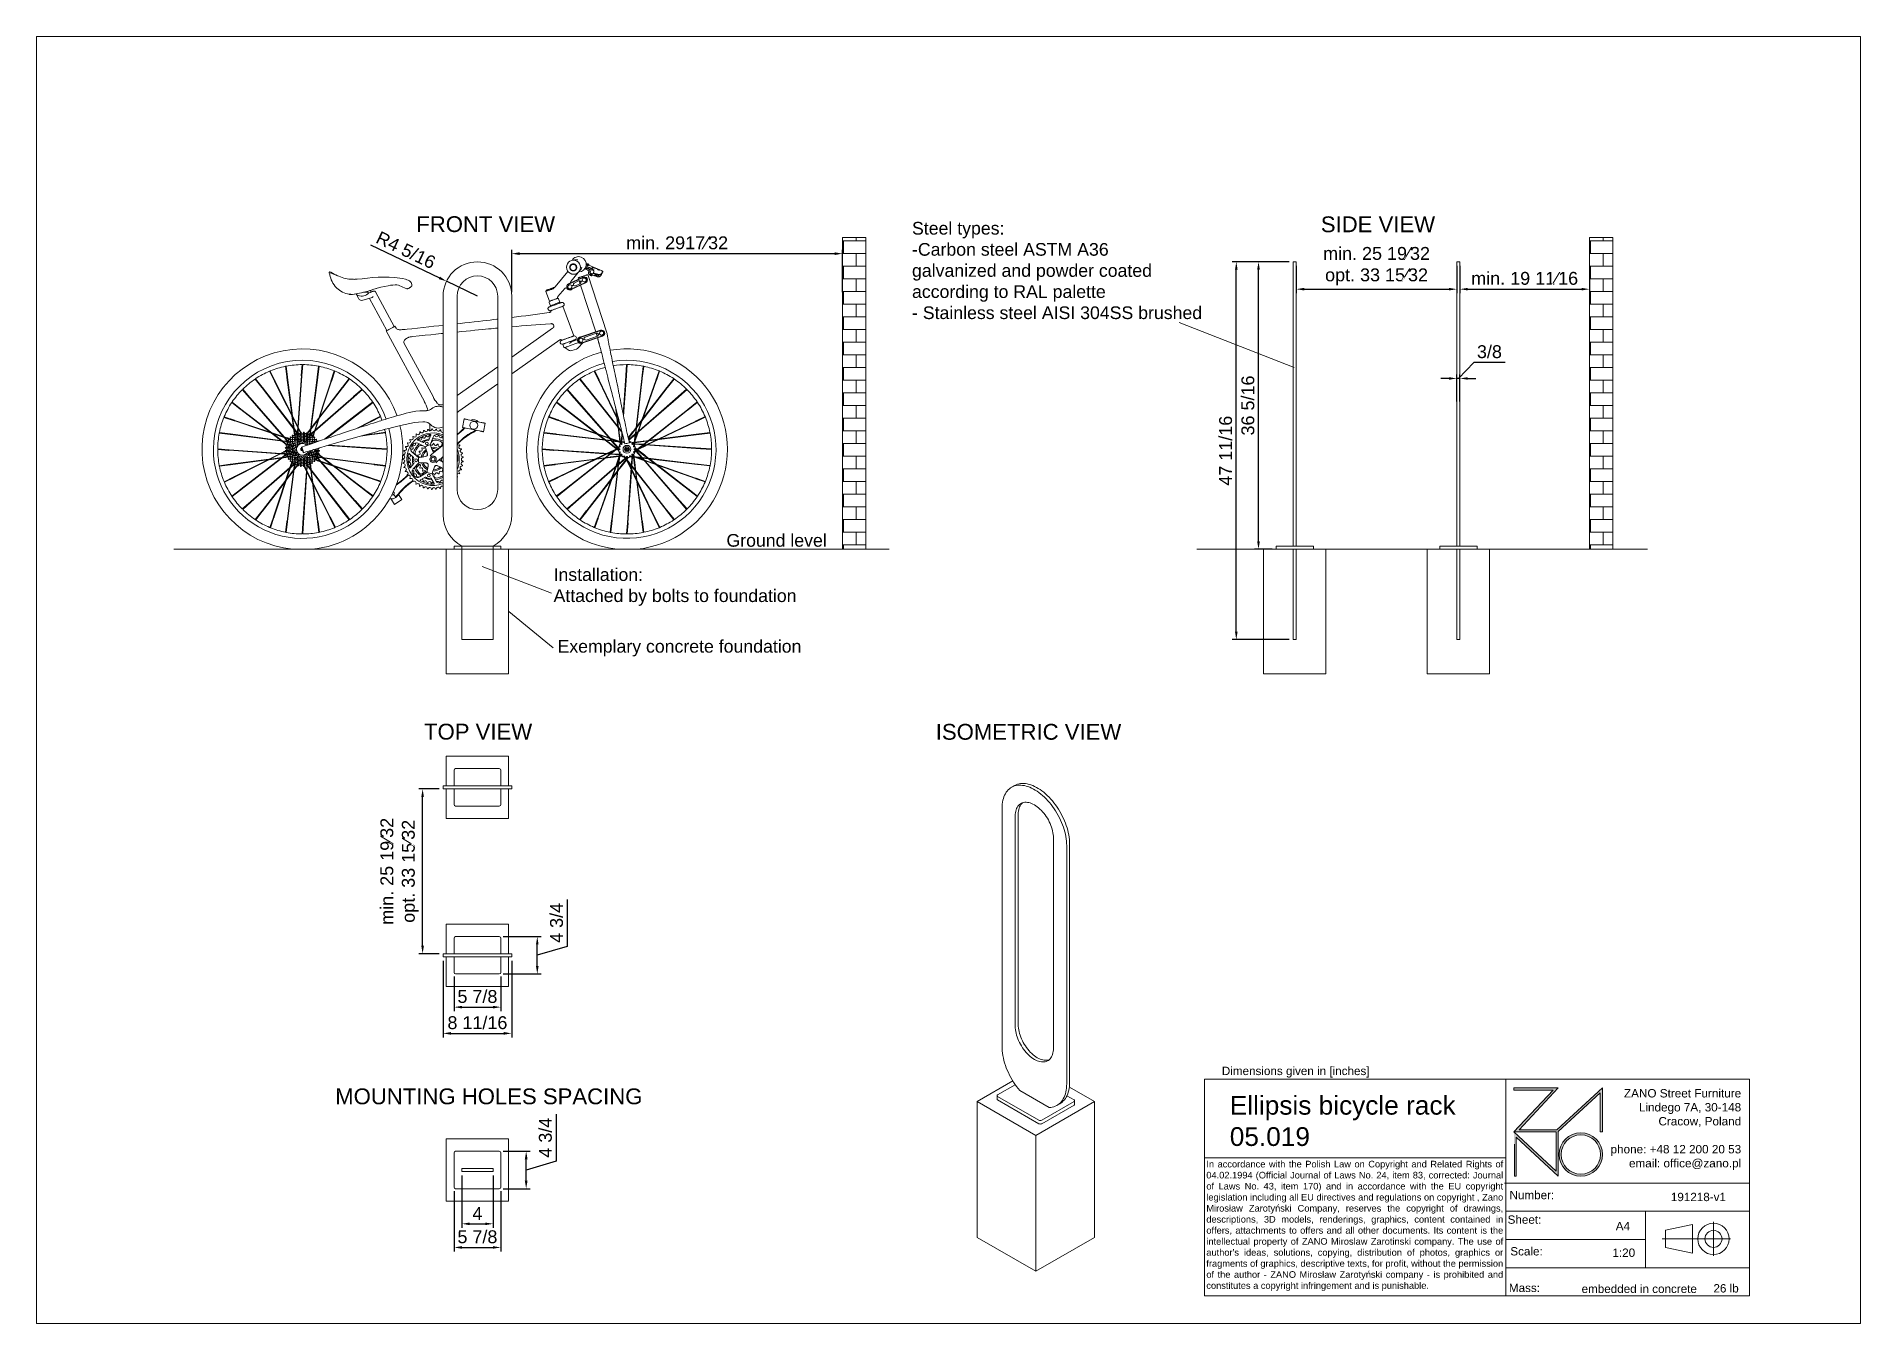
# Paper-space layout 'US w' of a CAD drawing. Header units: inches. Extents: x -14.9 to -3.3, y -7.2 to 1.
# The model-space entities are those that its viewports show. They can reach past a viewport. Long polylines and large blocks are cut down to what shows.
import ezdxf

# ---------------------------------------------------------------- set-up
doc = ezdxf.new("R2010")
doc.units = ezdxf.units.IN
doc.linetypes.add('HIDDEN', pattern=[1.905, 1.27, -0.635])
for name, color, linetype, lineweight in [('ZANO_O', 10, 'Continuous', 0), ('ZANO_R', 7, 'Continuous', 0), ('ZANO_R_przerywana', 250, 'HIDDEN', 0), ('ZANO_W', 1, 'Continuous', 0)]:
    doc.layers.add(name, color=color, linetype=linetype, lineweight=lineweight)
doc.layers.add('ZANO_P', color=7, linetype='Continuous', lineweight=0, true_color=0xffffff)
doc.styles.get("Standard").update_dxf_attribs({"font": 'arial.ttf'})
doc.dimstyles.new('amerykanie', dxfattribs={"dimtxt": 50, "dimasz": 50, "dimexe": 0.5, "dimexo": 0.5, "dimgap": 1, "dimtad": 1, "dimdec": 0, "dimzin": 0, "dimlunit": 5, "dimtxsty": 'Standard', "dimcen": 0.09, "dimclrd": 1, "dimclre": 1, "dimclrt": 1, "dimazin": 0, "dimtfac": 1, "dimtdec": 0, "dimtmove": 0, "dimatfit": 3, "dimfxl": 1, "dimtzin": 0, "dimarcsym": 1})

psp = doc.layouts.new('US w')

# ---------------------------------------------------------------- texts
at = {"layer": 'ZANO_O', "attachment_point": 1}
for s, insert, char_height, width in [('{\\fArial|b0|i0|c238|p34;FRONT VIEW}', (-12.467, -0.182), 0.1, 1.04774), ('\\pxql;Steel types:\\P-Carbon steel ASTM A36\\Pgalvanized and powder coated\\Paccording to RAL palette\\P- Stainless steel AISI 304SS brushed', (-9.336, -0.218), 0.08, 1.93979), ('{\\fArial|b0|i0|c238|p34;SIDE VIEW}', (-6.754, -0.183), 0.1, 1.0012), ('{\\fArial|b0|i0|c238|p34;Ground level}', (-10.508, -2.189), 0.08, 0.78457), ('\\pxql;{\\fArial|b0|i0|c238|p34;Installation:\\FARIALUNI.TTF|c238;\\P\\fArial|b0|i0|c238|p34;Attached by bolts to foundation}', (-11.6, -2.405), 0.08, 1.81828), ('\\pxql;{\\fArial|b0|i0|c238|p34;Exemplary concrete foundation}', (-11.575, -2.858), 0.08, 1.68642), ('{\\fArial|b0|i0|c238|p34;TOP VIEW}', (-12.418, -3.387), 0.1, 0.86231), ('{\\fArial|b0|i0|c238|p34;ISOMETRIC VIEW}', (-9.186, -3.388), 0.1, 1.49258), ('{\\fArial|b0|i0|c238|p34;MOUNTING HOLES SPACING}', (-12.979, -5.69), 0.1, 2.09064)]:
    psp.add_mtext(s, dxfattribs=dict(at, insert=insert, char_height=char_height, width=width))
at = {"layer": 'ZANO_R', "attachment_point": 1}
for s, insert, char_height, width in [('{\\fArial|b0|i0|c238|p34;Dimensions given in [inches]}', (-7.379, -5.553), 0.05269, 1.79436), ('\\pxql;Ellipsis bicycle rack 05.019', (-7.329, -5.737), 0.11856, 1.7443), ('\\pxqr;{\\fArial|b0|i0|c238|p34;ZANO Street Furniture\\FARIALUNI.TTF|c238;\\P\\fArial|b0|i0|c238|p34;Lindego 7A, 30-148\\FARIALUNI.TTF|c238;\\P\\fArial|b0|i0|c238|p34;Cracow, Poland\\FARIALUNI.TTF|c238;\\P\\P\\fArial|b0|i0|c238|p34;phone: +48 12 200 20 53\\FARIALUNI.TTF|c238;\\P\\fArial|b0|i0|c238|p34;email: office@zano.pl}', (-5.149, -5.694), 0.05298, 1.04998), ("\\pxqj;{\\fArial|b0|i0|c238|p34;In accordance with the Polish Law on Copyright and Related Rights of 04.02.1994 (Official Journal of Laws No. 24, item 83, corrected: Journal of Laws No. 43, item 170) and in accordance with the EU copyright legislation including all EU directives and regulations on copyright , Zano Mirosław Zarotyński Company, reserves the copyright of drawings, descriptions, 3D models, renderings, graphics, content contained in offers, attachments to offers and all other documents. Its content is the intellectual property of ZANO Miroslaw Zarotinski company. The use of author's ideas, solutions, copying, distribution of photos, graphics or fragments of graphics, descriptive texts, for profit, without the permission of the author - ZANO Mirosław Zarotyński company - is prohibited and constitutes a copyright infringement and is punishable.}", (-7.477, -6.147), 0.041822, 1.86937), ('{\\fArial|b0|i0|c238|p34;Number:}', (-5.562, -6.337), 0.05269, 0.35585), ('191218-v1', (-4.543, -6.349), 0.0527, 0.49653), ('{\\fArial|b0|i0|c238|p34;Sheet:}', (-5.574, -6.492), 0.05269, 254.32319), ('{\\fArial|b0|i0|c238|p34;A4}', (-4.891, -6.533), 0.05269, 0.18637), ('{\\fArial|b0|i0|c238|p34;Scale:}', (-5.557, -6.692), 0.05269, 254.32319), ('1:20', (-4.912, -6.701), 0.0527, 0.20756), ('{\\fArial|b0|i0|c238|p34;Mass:}', (-5.566, -6.923), 0.05269, 254.32319), ('{\\fArial|b0|i0|c238|p34;embedded in concrete}', (-5.107, -6.929), 0.05269, 0.89713), ('26 lb', (-4.274, -6.926), 0.0527, 0.22731)]:
    psp.add_mtext(s, dxfattribs=dict(at, insert=insert, char_height=char_height, width=width))

msp = doc.modelspace()

# ---------------------------------------------------------------- blocks, each defined once
blk = doc.blocks.new('*D388')
at = {"layer": 'ZANO_W', "color": 1, "lineweight": -2}
for p, q in [((15.37, 121.09), (15.37, 126.45)), ((16.37, 125.95), (56.16, 125.95)), ((57.16, 121.09), (57.16, 126.45))]:
    blk.add_line(p, q, dxfattribs=at)
at = {"layer": 'ZANO_W', "color": 1}
for points in [[(16.37, 126.12), (16.37, 125.78), (15.37, 125.95)], [(56.16, 125.78), (56.16, 126.12), (57.16, 125.95)]]:
    blk.add_solid(points, dxfattribs=at)
at = {"layer": 'ZANO_W', "color": 1, "insert": (36.27, 127.31), "char_height": 1.625, "attachment_point": 5}
blk.add_mtext('min. 2917⁄32', dxfattribs=at)
blk = doc.blocks.new('*D389')
at = {"layer": 'ZANO_W', "color": 1, "lineweight": -2}
for p, q in [((114.48, 124.42), (114.48, 120.96)), ((134.76, 124.42), (134.76, 120.96)), ((115.48, 121.46), (133.76, 121.46))]:
    blk.add_line(p, q, dxfattribs=at)
at = {"layer": 'ZANO_W', "color": 1}
for points in [[(115.48, 121.63), (115.48, 121.3), (114.48, 121.46)], [(133.76, 121.3), (133.76, 121.63), (134.76, 121.46)]]:
    blk.add_solid(points, dxfattribs=at)
at = {"layer": 'ZANO_W', "color": 1, "insert": (124.62, 124.38), "char_height": 1.625, "attachment_point": 5}
blk.add_mtext('min. 25 19⁄32\\Popt. 33 15⁄32', dxfattribs=at)
blk = doc.blocks.new('*D390')
at = {"layer": 'ZANO_W', "color": 1, "lineweight": -2}
for p, q in [((135.15, 124.42), (135.15, 120.96)), ((151.51, 124.42), (151.51, 120.96)), ((136.15, 121.46), (150.51, 121.46))]:
    blk.add_line(p, q, dxfattribs=at)
at = {"layer": 'ZANO_W', "color": 1}
for points in [[(136.15, 121.63), (136.15, 121.3), (135.15, 121.46)], [(150.51, 121.3), (150.51, 121.63), (151.51, 121.46)]]:
    blk.add_solid(points, dxfattribs=at)
at = {"layer": 'ZANO_W', "color": 1, "insert": (143.33, 122.82), "char_height": 1.625, "attachment_point": 5}
blk.add_mtext('min. 19 11⁄16', dxfattribs=at)
blk = doc.blocks.new('*D391')
at = {"layer": 'ZANO_W', "color": 1, "lineweight": -2}
for p, q in [((6.21, 58.34), (3.62, 58.34)), ((4.12, 38.53), (4.12, 57.34)), ((6.21, 37.53), (3.62, 37.53))]:
    blk.add_line(p, q, dxfattribs=at)
at = {"layer": 'ZANO_W', "color": 1}
for points in [[(4.28, 57.34), (3.95, 57.34), (4.12, 58.34)], [(3.95, 38.53), (4.28, 38.53), (4.12, 37.53)]]:
    blk.add_solid(points, dxfattribs=at)
at = {"layer": 'ZANO_W', "color": 1, "insert": (1.2, 47.94), "char_height": 1.625, "attachment_point": 5, "rotation": 90}
blk.add_mtext('min. 25 19⁄32\\Popt. 33 15⁄32', dxfattribs=at)
blk = doc.blocks.new('*D392')
at = {"layer": 'ZANO_W', "color": 1, "lineweight": -2}
for p, q in [((134.76, 107.27), (134.76, 110.69)), ((136.9, 112.22), (134.96, 110.19)), ((135.15, 107.27), (135.15, 110.69)), ((140.86, 112.22), (136.9, 112.22)), ((133.76, 110.19), (132.76, 110.19)), ((135.15, 110.19), (134.76, 110.19)), ((136.15, 110.19), (137.15, 110.19))]:
    blk.add_line(p, q, dxfattribs=at)
at = {"layer": 'ZANO_W', "color": 1}
for points in [[(133.76, 110.02), (133.76, 110.35), (134.76, 110.19)], [(136.15, 110.35), (136.15, 110.02), (135.15, 110.19)]]:
    blk.add_solid(points, dxfattribs=at)
at = {"layer": 'ZANO_W', "color": 1, "insert": (138.88, 113.56), "char_height": 1.625, "attachment_point": 5}
blk.add_mtext('3/8', dxfattribs=at)
blk = doc.blocks.new('*D393')
at = {"layer": 'ZANO_W', "color": 1, "lineweight": -2}
for p, q in [((113.59, 124.92), (109.21, 124.92)), ((109.71, 89.62), (109.71, 123.92)), ((111.42, 88.62), (109.21, 88.62))]:
    blk.add_line(p, q, dxfattribs=at)
at = {"layer": 'ZANO_W', "color": 1}
for points in [[(109.88, 123.92), (109.54, 123.92), (109.71, 124.92)], [(109.54, 89.62), (109.88, 89.62), (109.71, 88.62)]]:
    blk.add_solid(points, dxfattribs=at)
at = {"layer": 'ZANO_W', "color": 1, "insert": (108.37, 106.77), "char_height": 1.625, "attachment_point": 5, "rotation": 90}
blk.add_mtext('36 5/16', dxfattribs=at)
blk = doc.blocks.new('*D394')
at = {"layer": 'ZANO_W', "color": 1, "lineweight": -2}
for p, q in [((113.59, 124.92), (106.4, 124.92)), ((106.9, 78.2), (106.9, 123.92)), ((113.59, 77.2), (106.4, 77.2))]:
    blk.add_line(p, q, dxfattribs=at)
at = {"layer": 'ZANO_W', "color": 1}
for points in [[(107.07, 123.92), (106.74, 123.92), (106.9, 124.92)], [(106.74, 78.2), (107.07, 78.2), (106.9, 77.2)]]:
    blk.add_solid(points, dxfattribs=at)
at = {"layer": 'ZANO_W', "color": 1, "insert": (105.56, 101.06), "char_height": 1.625, "attachment_point": 5, "rotation": 90}
blk.add_mtext('47 11/16', dxfattribs=at)
blk = doc.blocks.new('*D395')
at = {"layer": 'ZANO_W', "color": 1, "lineweight": -2}
for p, q in [((-2.48, 127.07), (6.24, 122.89)), ((11.04, 120.59), (7.14, 122.46))]:
    blk.add_line(p, q, dxfattribs=at)
at = {"layer": 'ZANO_W', "color": 1}
blk.add_solid([(6.16, 122.74), (6.31, 123.04), (7.14, 122.46)], dxfattribs=at)
at = {"layer": 'ZANO_W', "color": 1, "insert": (2.01, 126.4), "char_height": 1.625, "attachment_point": 5, "rotation": 334.3978}
blk.add_mtext('R4 5/16', dxfattribs=at)
blk = doc.blocks.new('*D396')
at = {"layer": 'ZANO_W', "color": 1, "lineweight": -2}
for p, q in [((8.09, 34.67), (8.09, 30.28)), ((14, 34.67), (14, 30.28)), ((9.09, 30.78), (13, 30.78))]:
    blk.add_line(p, q, dxfattribs=at)
at = {"layer": 'ZANO_W', "color": 1}
for points in [[(9.09, 30.95), (9.09, 30.62), (8.09, 30.78)], [(13, 30.62), (13, 30.95), (14, 30.78)]]:
    blk.add_solid(points, dxfattribs=at)
at = {"layer": 'ZANO_W', "color": 1, "insert": (11.04, 32.12), "char_height": 1.625, "attachment_point": 5}
blk.add_mtext('5 7/8', dxfattribs=at)
blk = doc.blocks.new('*D397')
at = {"layer": 'ZANO_W', "color": 1, "lineweight": -2}
for p, q in [((6.71, 36.64), (6.71, 26.97)), ((15.37, 36.64), (15.37, 26.97)), ((7.71, 27.47), (14.37, 27.47))]:
    blk.add_line(p, q, dxfattribs=at)
at = {"layer": 'ZANO_W', "color": 1}
for points in [[(7.71, 27.64), (7.71, 27.3), (6.71, 27.47)], [(14.37, 27.3), (14.37, 27.64), (15.37, 27.47)]]:
    blk.add_solid(points, dxfattribs=at)
at = {"layer": 'ZANO_W', "color": 1, "insert": (11.04, 28.81), "char_height": 1.625, "attachment_point": 5}
blk.add_mtext('8 11/16', dxfattribs=at)
blk = doc.blocks.new('*D398')
at = {"layer": 'ZANO_W', "color": 1, "lineweight": -2}
for p, q in [((22.38, 44.38), (22.38, 38.46)), ((14.3, 39.7), (19.1, 39.7)), ((18.6, 35.97), (18.6, 38.7)), ((22.38, 38.46), (18.6, 37.33)), ((14.3, 34.97), (19.1, 34.97))]:
    blk.add_line(p, q, dxfattribs=at)
at = {"layer": 'ZANO_W', "color": 1}
for points in [[(18.77, 38.7), (18.44, 38.7), (18.6, 39.7)], [(18.44, 35.97), (18.77, 35.97), (18.6, 34.97)]]:
    blk.add_solid(points, dxfattribs=at)
at = {"layer": 'ZANO_W', "color": 1, "insert": (21.04, 41.42), "char_height": 1.625, "attachment_point": 5, "rotation": 90}
blk.add_mtext('4 3/4', dxfattribs=at)
blk = doc.blocks.new('*D399')
at = {"layer": 'ZANO_W', "color": 1, "lineweight": -2}
for p, q in [((9.06, 9.52), (9.06, 2.92)), ((13.03, 9.52), (13.03, 2.92)), ((10.06, 3.42), (12.03, 3.42))]:
    blk.add_line(p, q, dxfattribs=at)
at = {"layer": 'ZANO_W', "color": 1}
for points in [[(10.06, 3.58), (10.06, 3.25), (9.06, 3.42)], [(12.03, 3.25), (12.03, 3.58), (13.03, 3.42)]]:
    blk.add_solid(points, dxfattribs=at)
at = {"layer": 'ZANO_W', "color": 1, "insert": (11.04, 4.73), "char_height": 1.62, "attachment_point": 5}
blk.add_mtext('4', dxfattribs=at)
blk = doc.blocks.new('*D400')
at = {"layer": 'ZANO_W', "color": 1, "lineweight": -2}
for p, q in [((8.09, 7.55), (8.09, -0.07)), ((14, 7.55), (14, -0.07)), ((9.09, 0.43), (13, 0.43))]:
    blk.add_line(p, q, dxfattribs=at)
at = {"layer": 'ZANO_W', "color": 1}
for points in [[(9.09, 0.6), (9.09, 0.27), (8.09, 0.43)], [(13, 0.27), (13, 0.6), (14, 0.43)]]:
    blk.add_solid(points, dxfattribs=at)
at = {"layer": 'ZANO_W', "color": 1, "insert": (11.04, 1.77), "char_height": 1.625, "attachment_point": 5}
blk.add_mtext('5 7/8', dxfattribs=at)
blk = doc.blocks.new('*D401')
at = {"layer": 'ZANO_W', "color": 1, "lineweight": -2}
for p, q in [((20.97, 17.26), (20.97, 11.35)), ((14.3, 12.58), (17.7, 12.58)), ((17.2, 8.85), (17.2, 11.58)), ((20.97, 11.35), (17.2, 10.21)), ((14.3, 7.85), (17.7, 7.85))]:
    blk.add_line(p, q, dxfattribs=at)
at = {"layer": 'ZANO_W', "color": 1}
for points in [[(17.37, 11.58), (17.03, 11.58), (17.2, 12.58)], [(17.03, 8.85), (17.37, 8.85), (17.2, 7.85)]]:
    blk.add_solid(points, dxfattribs=at)
at = {"layer": 'ZANO_W', "color": 1, "insert": (19.63, 14.3), "char_height": 1.625, "attachment_point": 5, "rotation": 90}
blk.add_mtext('4 3/4', dxfattribs=at)

# ---------------------------------------------------------------- dimensions: what is measured, and where the dimension line sits
at = {"layer": 'ZANO_W'}
for base, p1, p2, text, picture, middle in [((134.75909, 121.46372), (114.48332, 124.91729), (134.75909, 124.91729), 'min. 25 19⁄32\\Popt. 33 15⁄32', '*D389', (124.6212, 124.38367)), ((57.15804, 125.95143), (15.37441, 120.58658), (57.15804, 120.58658), 'min. 2917⁄32', '*D388', (36.26622, 127.30938)), ((151.50865, 121.46372), (135.15279, 124.91729), (151.50865, 124.91729), 'min. 19 11⁄16', '*D390', (143.33072, 122.82167))]:
    dim = msp.add_linear_dim(base=base, p1=p1, p2=p2, text=text, dimstyle='amerykanie', override={"dimtxt": 1.625, "dimasz": 1, "dimgap": 0.5, "dimdec": 4, "dimtxsty": 'Standard', "dimaunit": 1, "dimadec": 1, "dimtdec": 4, "dimtmove": 1, "dimfrac": 2}, dxfattribs=at)
    dim.commit()
    dim.dimension.update_dxf_attribs({"geometry": picture, "text_midpoint": middle})
dim = msp.add_radius_dim(center=(11.0437, 120.58658), mpoint=(7.13819, 122.45797), dimstyle='amerykanie', override={"dimtxt": 1.625, "dimasz": 1, "dimgap": 0.5, "dimdec": 4, "dimaunit": 1, "dimadec": 1, "dimtdec": 4, "dimtmove": 1, "dimfrac": 2}, dxfattribs=at)
dim.commit()
dim.dimension.update_dxf_attribs({"geometry": '*D395', "text_midpoint": (2.00508, 126.40371)})
for base, p1, p2, picture, middle in [((106.90197, 124.91729), (114.08961, 77.20075), (114.08961, 124.91729), '*D394', (105.56176, 101.05902)), ((109.7116, 124.91729), (111.92426, 88.61808), (114.08961, 124.91729), '*D393', (108.37084, 106.76769)), ((18.60428, 39.69533), (13.7996, 34.97092), (13.7996, 39.69533), '*D398', (21.03581, 38.96482)), ((17.19937, 12.57679), (13.7996, 7.85238), (13.7996, 12.57679), '*D401', (19.6309, 11.84627))]:
    dim = msp.add_linear_dim(base=base, p1=p1, p2=p2, angle=90, dimstyle='amerykanie', override={"dimtxt": 1.625, "dimasz": 1, "dimgap": 0.5, "dimdec": 4, "dimaunit": 1, "dimadec": 1, "dimtdec": 4, "dimtmove": 1, "dimfrac": 2}, dxfattribs=at)
    dim.commit()
    dim.dimension.update_dxf_attribs({"geometry": picture, "text_midpoint": middle})
dim = msp.add_linear_dim(base=(134.75909, 110.18703), p1=(135.15279, 106.76769), p2=(134.75909, 106.76769), dimstyle='amerykanie', override={"dimtxt": 1.625, "dimasz": 1, "dimgap": 0.5, "dimdec": 4, "dimaunit": 1, "dimadec": 1, "dimtdec": 4, "dimtmove": 1, "dimfrac": 2}, dxfattribs=at)
dim.commit()
dim.dimension.update_dxf_attribs({"geometry": '*D392', "text_midpoint": (137.39638, 112.22078), "dimtype": 160})
dim = msp.add_linear_dim(base=(4.1165, 58.3445), p1=(6.71299, 37.52998), p2=(6.71299, 58.3445), angle=90, text='min. 25 19⁄32\\Popt. 33 15⁄32', dimstyle='amerykanie', override={"dimtxt": 1.625, "dimasz": 1, "dimgap": 0.5, "dimdec": 4, "dimtxsty": 'Standard', "dimaunit": 1, "dimadec": 1, "dimtdec": 4, "dimtmove": 1, "dimfrac": 2}, dxfattribs=at)
dim.commit()
dim.dimension.update_dxf_attribs({"geometry": '*D391', "text_midpoint": (1.19655, 47.93724)})
for base, p1, p2, picture, middle in [((15.37441, 27.46997), (6.71299, 37.13628), (15.37441, 37.13628), '*D397', (11.0437, 28.81019)), ((13.99645, 30.78346), (8.09094, 35.16777), (13.99645, 35.16777), '*D396', (11.0437, 32.12367)), ((13.02843, 3.41606), (9.05897, 10.01773), (13.02843, 10.01773), '*D399', (11.0437, 4.72856)), ((13.99645, 0.43315), (8.09094, 8.04923), (13.99645, 8.04923), '*D400', (11.0437, 1.77336))]:
    dim = msp.add_linear_dim(base=base, p1=p1, p2=p2, dimstyle='amerykanie', override={"dimtxt": 1.625, "dimasz": 1, "dimgap": 0.5, "dimdec": 4, "dimaunit": 1, "dimadec": 1, "dimtdec": 4, "dimtmove": 1, "dimfrac": 2}, dxfattribs=at)
    dim.commit()
    dim.dimension.update_dxf_attribs({"geometry": picture, "text_midpoint": middle})

# ---------------------------------------------------------------- hatches: boundary and pattern name
at = {"layer": 'ZANO_R', "ltscale": 10, "transparency": 33554559}
h = msp.add_hatch(dxfattribs=at)
h.set_pattern_fill('AR-B816', scale=0.007874)
h.set_pattern_definition([(0, (-387.5032, 113.1866), (0, 1.6), []), (90, (-387.5032, 113.1866), (-1.6, 1.6), [1.6, -1.6])])
h.paths.add_polyline_path([(57.15804, 127.98816), (57.15804, 88.61808), (60.11079, 88.61808), (60.11079, 127.98816)])
h = msp.add_hatch(dxfattribs=at)
h.set_pattern_fill('AR-B816', scale=0.007874)
h.set_pattern_definition([(0, (-293.1526, 113.1866), (0, 1.6), []), (90, (-293.1526, 113.1866), (-1.6, 1.6), [1.6, -1.6])])
h.paths.add_polyline_path([(151.50865, 127.98816), (151.50865, 88.61808), (154.4614, 88.61808), (154.4614, 127.98816)])

# ---------------------------------------------------------------- linework, layer by layer
at = {"layer": 'ZANO_R'}
for p, q in [((57.15804, 88.61808), (57.15804, 127.98816)), ((57.15804, 127.98816), (60.11079, 127.98816)), ((60.11079, 127.98816), (60.11079, 88.61808)), ((151.50865, 88.61808), (151.50865, 127.98816)), ((151.50865, 127.98816), (154.4614, 127.98816)), ((154.4614, 127.98816), (154.4614, 88.61808)), ((24.79333, 124.72028), (24.91528, 124.6769)), ((26.81344, 123.78234), (24.81462, 124.60776)), ((25.12076, 124.48133), (25.12592, 124.49583)), ((114.48332, 124.91729), (114.08961, 124.91729)), ((114.08961, 120.58658), (114.08961, 124.91729)), ((114.48332, 124.91729), (114.48332, 120.58658)), ((135.15279, 124.91729), (134.75909, 124.91729)), ((134.75909, 120.58658), (134.75909, 124.91729)), ((135.15279, 124.91729), (135.15279, 120.58658)), ((-4.16474, 122.73842), (-4.14379, 122.7418)), ((-4.15325, 122.74108), (-4.16031, 122.74014)), ((22.48246, 123.69306), (20.84212, 121.73818)), ((22.55647, 122.12514), (24.36242, 122.98452)), ((24.3839, 122.93937), (22.57795, 122.07999)), ((22.82706, 122.45078), (23.76297, 123.56616)), ((22.87873, 121.44791), (24.68469, 122.30729)), ((24.70617, 122.26214), (22.90022, 121.40276)), ((23.2632, 122.23996), (23.82756, 122.50852)), ((23.99944, 122.14733), (23.43508, 121.87877)), ((23.76142, 122.89748), (23.81751, 122.72522)), ((23.88255, 122.52551), (24.00484, 122.15)), ((24.29729, 122.54377), (24.07916, 122.43997)), ((24.32307, 122.4896), (24.10494, 122.3858)), ((24.20653, 122.50058), (24.23231, 122.4464)), ((24.6221, 124.04687), (24.98785, 123.84892)), ((24.67872, 124.13692), (25.07272, 123.9791)), ((24.82505, 124.16964), (24.85465, 124.18672)), ((25.10319, 124.05823), (24.82505, 124.16964)), ((24.8701, 124.28441), (24.84245, 124.21519)), ((24.88958, 124.33116), (25.16771, 124.21976)), ((27.39732, 115.93094), (24.99752, 123.30003)), ((25.08728, 124.25198), (25.03539, 124.12208)), ((25.14017, 123.69112), (25.07503, 123.57093)), ((25.07719, 123.56977), (25.07759, 123.57125)), ((25.08186, 123.57197), (25.07909, 123.5627)), ((25.17366, 123.75305), (25.14016, 123.69112)), ((25.26334, 123.97267), (25.17115, 123.74191)), ((25.17412, 123.74218), (25.17377, 123.74088)), ((25.26581, 123.97169), (25.26613, 123.973)), ((25.27559, 123.60655), (25.2769, 123.59999)), ((25.37073, 123.8395), (25.27855, 123.60874)), ((25.52335, 124.12792), (25.51045, 124.09561)), ((25.53364, 123.21825), (25.5463, 123.24161)), ((25.54849, 123.24544), (25.56096, 123.26851)), ((25.65122, 124.18975), (26.32097, 123.96552)), ((25.66098, 123.45582), (25.75316, 123.68658)), ((25.66436, 123.46428), (26.01094, 123.30412)), ((25.78574, 123.4686), (26.00291, 123.36824)), ((26.01094, 123.30412), (25.98565, 123.28824)), ((26.03705, 123.35228), (26.01094, 123.30412)), ((26.01478, 123.31078), (26.01444, 123.31058)), ((26.0146, 123.31086), (26.01478, 123.31078)), ((26.03719, 123.35221), (26.01478, 123.31078)), ((26.11368, 123.31544), (26.07253, 123.23952)), ((26.073, 123.24), (26.10479, 123.25996)), ((26.10479, 123.25996), (26.13047, 123.30734)), ((26.32097, 123.96552), (26.29574, 123.94978)), ((26.29942, 123.91158), (26.32097, 123.96552)), ((26.38748, 123.91143), (26.376, 123.88269)), ((26.38798, 123.91198), (26.4197, 123.93178)), ((26.42227, 123.09533), (26.42736, 123.09252)), ((26.45541, 123.1376), (26.48269, 123.12251)), ((26.58875, 123.26372), (26.4837, 123.32215)), ((26.5909, 123.2676), (26.49206, 123.32237)), ((26.53026, 123.09664), (26.53042, 123.09675)), ((26.58165, 123.12351), (26.60732, 123.13833)), ((26.59001, 123.34185), (26.69106, 123.28595)), ((26.63606, 123.35101), (26.62439, 123.35751)), ((26.63818, 123.355), (26.62904, 123.36007)), ((26.63375, 123.24202), (26.66528, 123.30021)), ((26.63376, 123.24202), (26.66525, 123.30023)), ((26.64523, 123.17728), (26.64585, 123.17842)), ((26.64578, 123.1783), (26.64777, 123.1818)), ((26.64777, 123.1818), (26.6655, 123.21458)), ((26.65426, 123.37552), (26.68572, 123.39515)), ((26.69106, 123.28595), (26.70964, 123.29668)), ((26.71029, 123.29731), (26.72803, 123.33005)), ((26.73996, 123.47577), (26.72706, 123.44346)), ((26.72803, 123.33005), (26.72988, 123.33363)), ((26.72988, 123.33362), (26.7305, 123.33477)), ((26.73508, 123.42696), (26.73199, 123.42525)), ((26.73508, 123.42696), (26.76074, 123.44178)), ((26.7401, 123.47586), (26.73996, 123.47577)), ((26.75445, 123.804), (26.75982, 123.80179)), ((26.81495, 123.63735), (26.75479, 123.48675)), ((26.75657, 123.49121), (26.78433, 123.47981)), ((26.7704, 123.52583), (26.79816, 123.51443)), ((26.77725, 123.47573), (26.78433, 123.47981)), ((26.78433, 123.47981), (26.79816, 123.51443)), ((26.79816, 123.51443), (26.81674, 123.52515)), ((26.80361, 123.49128), (26.81743, 123.5259)), ((26.80633, 123.64191), (26.81924, 123.67422)), ((26.80633, 123.64191), (26.80647, 123.642)), ((26.80727, 123.61813), (26.83503, 123.60673)), ((26.83503, 123.60673), (26.84886, 123.64135)), ((26.85361, 123.61746), (26.83503, 123.60673)), ((26.84177, 123.63726), (26.84886, 123.64135)), ((26.85431, 123.6182), (26.85361, 123.61746)), ((26.85431, 123.6182), (26.86814, 123.65281)), ((-5.16863, 120.77237), (-4.75826, 120.81124)), ((-4.45044, 120.8404), (-4.25547, 120.85887)), ((-4.25171, 120.81915), (-4.25719, 120.87699)), ((-3.98545, 120.31107), (-4.16246, 120.63827)), ((-4.06352, 120.66554), (-4.0439, 120.67095)), ((-3.48167, 121.04016), (-2.87185, 121.09793)), ((-2.36972, 120.35449), (-3.4128, 120.06694)), ((-2.87751, 121.15766), (-3.07333, 121.13911)), ((-2.76512, 121.03163), (-2.75839, 120.96062)), ((-2.76216, 121.00034), (-2.40099, 121.03456)), ((-2.5842, 120.29536), (-0.39058, 116.24033)), ((-2.42693, 121.30833), (-2.53105, 121.29847)), ((-2.40923, 121.12157), (-2.38649, 121.12784)), ((0.53294, 116.73993), (-1.83588, 121.11884)), ((2.26132, 121.52887), (2.29469, 121.53954)), ((2.30593, 121.54303), (2.32188, 121.54799)), ((2.32581, 121.55473), (2.3189, 121.55255)), ((2.75581, 121.89391), (2.75176, 121.88149)), ((6.71299, 120.58658), (6.71299, 92.94879)), ((6.71299, 120.58658), (6.71299, 92.94879)), ((8.48464, 120.58658), (8.48464, 96.17713)), ((8.48464, 120.58658), (8.48464, 96.17713)), ((13.60275, 96.17713), (13.60275, 120.58658)), ((13.60275, 96.17713), (13.60275, 120.58658)), ((15.37441, 92.94879), (15.37441, 120.58658)), ((15.37441, 92.94879), (15.37441, 120.58658)), ((19.73929, 121.31453), (19.67952, 121.18636)), ((19.67952, 121.18636), (20.13579, 119.93277)), ((20.13579, 119.93277), (20.09695, 119.87756)), ((20.09914, 119.87604), (20.09915, 119.876)), ((20.48922, 121.58748), (20.61184, 121.63212)), ((20.48922, 121.58748), (20.5916, 121.51833)), ((20.67914, 121.58567), (20.5916, 121.51833)), ((20.67914, 121.58567), (20.61184, 121.63212)), ((20.71244, 121.66612), (20.69094, 121.6609)), ((21.19295, 120.31754), (21.18501, 120.33933)), ((21.25685, 120.30057), (21.19295, 120.31754)), ((21.21956, 120.53504), (22.06907, 121.54745)), ((21.29245, 120.22689), (21.44525, 119.80709)), ((23.1577, 122.00149), (22.93956, 121.89768)), ((23.18348, 121.94731), (22.96535, 121.84351)), ((23.022, 121.87083), (22.99633, 121.9247)), ((23.08777, 121.89478), (23.05977, 121.95489)), ((23.08694, 121.96782), (23.11272, 121.91364)), ((24.06732, 121.95814), (25.98248, 116.07722)), ((114.08961, 120.58658), (114.08961, 92.94879)), ((114.48332, 120.58658), (114.48332, 92.94879)), ((134.75909, 120.58658), (134.75909, 92.94879)), ((135.15279, 120.58658), (135.15279, 92.94879)), ((20.27063, 119.37957), (20.11784, 119.79937)), ((20.28003, 119.38299), (20.27063, 119.37957)), ((20.28003, 119.38299), (20.84854, 119.58991)), ((20.28791, 118.74735), (20.31721, 118.66684)), ((20.32936, 119.40094), (20.36356, 119.30698)), ((20.86733, 119.59675), (21.43585, 119.80367)), ((21.42072, 119.69175), (21.38651, 119.78571)), ((21.44525, 119.80709), (21.43585, 119.80367)), ((23.20648, 115.55291), (21.8384, 119.31168)), ((-0.47854, 116.19275), (4.33631, 107.29223)), ((0.75888, 116.53245), (0.6209, 116.78751)), ((20.53867, 116.5364), (15.37441, 112.89487)), ((23.98775, 115.41145), (26.59629, 116.28208)), ((26.61212, 116.23465), (24.00358, 115.36402)), ((24.2252, 114.70002), (26.83373, 115.57066)), ((26.84957, 115.52323), (24.24102, 114.65259)), ((26.06676, 115.8945), (24.64392, 115.4196)), ((24.77055, 115.04018), (26.1934, 115.51507)), ((26.04441, 115.88704), (26.16182, 115.52651)), ((26.16121, 115.52839), (26.16797, 115.50658)), ((26.17312, 115.53227), (26.1799, 115.51057)), ((26.30814, 115.79584), (26.478, 115.85253)), ((26.32714, 115.73893), (26.497, 115.79562)), ((5.43409, 107.89005), (1.76457, 114.67336)), ((15.37441, 110.75355), (21.45912, 115.04413)), ((21.62622, 115.07036), (21.65598, 114.98858)), ((21.827, 114.51873), (21.9638, 114.14285)), ((22.51876, 113.78351), (22.12585, 114.0593)), ((23.74692, 114.68543), (22.77325, 114.33105)), ((23.55999, 113.90454), (22.95517, 113.71552)), ((23.0064, 114.84158), (23.61011, 115.06131)), ((23.41169, 114.98909), (23.37749, 115.08306)), ((23.69977, 115.02892), (23.70452, 115.07859)), ((23.70474, 114.95551), (23.69977, 115.02892)), ((23.73433, 115.07521), (23.70452, 115.07859)), ((23.79478, 114.76788), (23.7514, 114.82731)), ((24.36508, 114.694), (23.78233, 114.04712)), ((23.83035, 114.73289), (23.79478, 114.76788)), ((23.83035, 114.73289), (23.84053, 114.74361)), ((24.34031, 115.13905), (24.51017, 115.19575)), ((24.35931, 115.08214), (24.52917, 115.13883)), ((26.34935, 114.79871), (26.31946, 114.87494)), ((27.53706, 115.1569), (27.53982, 115.12923)), ((-15.2315, 111.09311), (-14.61157, 109.85771)), ((-14.54007, 109.89359), (-15.15819, 111.12541)), ((-13.21527, 111.71899), (-13.03939, 110.37104)), ((-12.96006, 110.38139), (-13.13683, 111.73614)), ((-11.1096, 111.93718), (-11.20392, 110.56433)), ((-11.12411, 110.55885), (-11.02941, 111.93718)), ((-9.01536, 111.7383), (-9.19026, 110.37987)), ((-9.11092, 110.36965), (-8.93671, 111.72263)), ((-7.04482, 111.15153), (-7.48003, 109.83961)), ((-7.4041, 109.81442), (-6.97015, 111.12254)), ((13.60275, 111.64561), (8.48464, 108.03663)), ((25.79841, 111.10587), (26.33362, 109.9917)), ((26.40573, 110.02634), (25.87218, 111.13706)), ((29.8904, 111.93717), (29.79692, 110.57652)), ((29.87673, 110.57104), (29.97061, 111.93737)), ((31.96302, 111.70024), (31.79216, 110.22738)), ((31.87163, 110.21816), (32.04249, 111.69102)), ((33.98535, 111.1394), (33.57596, 109.97312)), ((33.65145, 109.94662), (34.05939, 111.10878)), ((-18.66127, 108.77442), (-17.75722, 107.73698)), ((-17.6969, 107.78954), (-18.60457, 108.83112)), ((-17.03979, 110.11464), (-16.2029, 109.03041)), ((-16.13957, 109.07929), (-16.9731, 110.15918)), ((-16.15718, 108.98754), (-11.87872, 103.44453)), ((-11.83123, 103.48119), (-16.10969, 109.0242)), ((-14.5747, 109.80653), (-11.44912, 103.57779)), ((-11.3955, 103.6047), (-14.52107, 109.83343)), ((-13.02149, 110.31113), (-12.41031, 105.62705)), ((-12.32854, 105.4641), (-12.96199, 110.31889)), ((-11.19822, 110.50144), (-11.63875, 104.08947)), ((-11.58585, 103.98405), (-11.13836, 110.49733)), ((-9.18824, 110.31722), (-10.08242, 103.37239)), ((-10.02291, 103.36473), (-9.12874, 110.30956)), ((-7.49015, 109.77734), (-9.68441, 103.16285)), ((-9.62746, 103.14396), (-7.4332, 109.75845)), ((-8.97243, 105.11851), (-5.9875, 108.99928)), ((-6.03506, 109.03587), (-8.91503, 105.29156)), ((-5.17657, 110.1684), (-6.00535, 109.09089)), ((-5.94193, 109.04212), (-5.10898, 110.12506)), ((-3.53336, 108.83375), (-4.5708, 107.9297)), ((-4.51824, 107.86939), (-3.47651, 108.77717)), ((8.6937, 106.04273), (13.60275, 109.50429)), ((22.33874, 108.77441), (23.23476, 107.74619)), ((23.29508, 107.79874), (22.39531, 108.83126)), ((23.97184, 110.07244), (24.89249, 108.91015)), ((24.9552, 108.95983), (24.03455, 110.12212)), ((24.93866, 108.86797), (29.28008, 103.38711)), ((29.28405, 103.47873), (24.98569, 108.90523)), ((26.36936, 109.94039), (28.65255, 105.18734)), ((28.62814, 105.37672), (26.42345, 109.96637)), ((29.80266, 110.51414), (29.46709, 105.62988)), ((29.51193, 105.40715), (29.86252, 110.51003)), ((31.79498, 110.1649), (30.98927, 103.2195)), ((31.04887, 103.21259), (31.85458, 110.15799)), ((31.13462, 103.95177), (35.02156, 108.98875)), ((34.97406, 109.0254), (31.14803, 104.06735)), ((33.56495, 109.91156), (31.8185, 104.93619)), ((31.93515, 105.08736), (33.62156, 109.89169)), ((35.8368, 110.15977), (35.00393, 109.08047)), ((35.06726, 109.0316), (35.9039, 110.11578)), ((37.46665, 108.83375), (36.43841, 107.93772)), ((36.49097, 107.87741), (37.52349, 108.77717)), ((-19.99592, 107.13121), (-18.91841, 106.30243)), ((-18.86964, 106.36584), (-19.95256, 107.19878)), ((-18.86338, 106.27272), (-15.11908, 103.39275)), ((-14.94603, 103.33534), (-18.8268, 106.32028)), ((-17.70871, 107.69654), (-13.48627, 102.85108)), ((-13.37432, 102.81395), (-17.66348, 107.73596)), ((-9.49383, 103.5468), (-4.57182, 107.83596)), ((-4.61123, 107.8812), (-9.45669, 103.65875)), ((-3.32023, 106.32967), (-8.25868, 102.51785)), ((-8.08341, 102.57734), (-3.28357, 106.28217)), ((-2.19313, 107.21227), (-3.27737, 106.37539)), ((-3.22848, 106.31206), (-2.1486, 107.14558)), ((21.01272, 107.14457), (22.09201, 106.3117)), ((22.14089, 106.37503), (21.05671, 107.21167)), ((22.14708, 106.28183), (27.10513, 102.4558)), ((27.22072, 102.44239), (22.18374, 106.32933)), ((23.28293, 107.70613), (27.88431, 102.42584)), ((27.92954, 102.46526), (23.32817, 107.74555)), ((28.46576, 106.63675), (28.79282, 104.09889)), ((28.86507, 104.00768), (28.58376, 106.19055)), ((36.39836, 107.88956), (31.11807, 103.28818)), ((31.15749, 103.24295), (36.43778, 107.84432)), ((37.5602, 106.23382), (32.07934, 101.8924)), ((32.11659, 101.84537), (37.59746, 106.18679)), ((38.76467, 107.20065), (37.60238, 106.27999)), ((37.65205, 106.21728), (38.81434, 107.13794)), ((-20.97905, 105.26296), (-19.66713, 104.82775)), ((-19.64194, 104.90368), (-20.95005, 105.33762)), ((-19.60486, 104.81763), (-12.99037, 102.62336)), ((-12.97148, 102.68031), (-19.58597, 104.87457)), ((-12.38672, 105.44626), (-12.19116, 103.94751)), ((-12.11835, 103.85317), (-12.30495, 105.28331)), ((-12.17574, 103.82934), (-12.11684, 103.37791)), ((-12.05735, 103.38568), (-12.10293, 103.735)), ((-11.64683, 103.9718), (-11.6762, 103.5444)), ((-11.61634, 103.54029), (-11.59394, 103.86638)), ((-10.02034, 103.85452), (-10.2979, 103.49367)), ((-10.25034, 103.45708), (-10.03556, 103.73632)), ((-9.9629, 103.83079), (-9.08359, 104.974)), ((-9.02618, 105.14704), (-9.94768, 103.94898)), ((-2.50125, 104.74718), (-4.32306, 103.833)), ((-3.93986, 103.95815), (-2.47434, 104.69355)), ((-1.21466, 105.40398), (-2.45007, 104.78405)), ((-2.41419, 104.71255), (-1.18236, 105.33068)), ((4.75461, 103.72567), (4.73019, 103.61865)), ((4.88607, 103.64537), (4.82741, 103.73815)), ((5.28109, 103.78364), (5.24202, 103.68106)), ((5.4001, 103.68583), (5.35492, 103.78586)), ((5.81051, 103.76777), (5.75755, 103.67163)), ((5.91475, 103.65435), (5.88394, 103.7597)), ((9.14713, 103.99924), (9.36746, 105.07695)), ((9.637, 103.89909), (11.30255, 103.55858)), ((11.52287, 104.63629), (9.85732, 104.9768)), ((12.01274, 104.53614), (11.79241, 103.45843)), ((20.03308, 105.29312), (21.19937, 104.88373)), ((21.22586, 104.95922), (20.0637, 105.36716)), ((21.26093, 104.87272), (26.23629, 103.12627)), ((26.08513, 103.24292), (21.2808, 104.92934)), ((28.9995, 104.60363), (28.71082, 105.2046)), ((28.73523, 105.01523), (29.07597, 104.30587)), ((28.80769, 103.98348), (28.88756, 103.36376)), ((28.94707, 103.37142), (28.87994, 103.89227)), ((31.07694, 103.97523), (30.69521, 103.48055)), ((30.74271, 103.44389), (31.06353, 103.85964)), ((31.75526, 104.75603), (31.29375, 103.44127)), ((31.38536, 103.52111), (31.87191, 104.90719)), ((38.63262, 104.80312), (33.87957, 102.51994)), ((34.06895, 102.54434), (38.6586, 104.74904)), ((39.7981, 105.37407), (38.68393, 104.83887)), ((38.71857, 104.76676), (39.8288, 105.30007)), ((-21.56581, 103.29242), (-20.20738, 103.11751)), ((-20.19717, 103.19686), (-21.55015, 103.37106)), ((-20.14474, 103.11953), (-13.19991, 102.22536)), ((-13.19225, 102.28487), (-20.13708, 103.17904)), ((-14.97456, 103.28159), (-13.7765, 102.36009)), ((-13.6583, 102.34487), (-14.80151, 103.22418)), ((-13.68204, 102.28743), (-13.32118, 102.00988)), ((-13.2846, 102.05744), (-13.56384, 102.27222)), ((-13.40878, 102.76216), (-13.12732, 102.43918)), ((-13.08209, 102.4786), (-13.29683, 102.72503)), ((-13.27835, 101.96432), (-13.10345, 101.82979)), ((-13.01047, 101.8592), (-13.22957, 102.02773)), ((-13.22494, 101.39004), (-13.2089, 101.40375)), ((-13.2182, 101.46711), (-13.20479, 101.45081)), ((-13.16614, 101.76237), (-13.14796, 101.77309)), ((-13.14612, 101.8371), (-13.13573, 101.81872)), ((-13.13982, 102.20754), (-12.91331, 102.17837)), ((-12.99249, 102.26923), (-13.12961, 102.28688)), ((-13.0939, 102.38561), (-12.90994, 102.17451)), ((-13.04357, 102.11884), (-13.02381, 102.12624)), ((-13.03695, 101.39002), (-13.02081, 101.40368)), ((-12.83708, 102.21266), (-13.03359, 102.43816)), ((-13.02835, 101.47731), (-13.01519, 101.46077)), ((-13.01088, 102.18895), (-13.00384, 102.16905)), ((-12.96987, 101.77133), (-12.95137, 101.78158)), ((-12.94441, 101.85527), (-12.93472, 101.83647)), ((-12.9344, 102.59426), (-12.64988, 102.49987)), ((-12.58953, 102.56414), (-12.90921, 102.67019)), ((-12.81083, 102.24584), (-12.87296, 102.25384)), ((-12.86097, 102.4486), (-12.84022, 102.45246)), ((-12.84885, 101.39), (-12.83259, 101.40358)), ((-12.83754, 101.49037), (-12.82471, 101.47351)), ((-12.82968, 102.13223), (-12.80955, 102.13867)), ((-12.81659, 102.51198), (-12.81312, 102.49116)), ((-12.78834, 102.20958), (-12.78251, 102.18926)), ((-12.77085, 101.78259), (-12.75197, 101.79222)), ((-12.73748, 101.87794), (-12.72873, 101.85865)), ((-12.66062, 101.38996), (-12.64421, 101.40346)), ((-12.64512, 101.50769), (-12.63276, 101.49041)), ((-12.62387, 102.74165), (-12.60277, 102.74185)), ((-12.62179, 102.45885), (-12.60078, 102.46124)), ((-12.60743, 102.14799), (-12.58689, 102.15318)), ((-12.56917, 102.79635), (-12.56937, 102.77525)), ((-12.56756, 101.79715), (-12.54822, 101.80594)), ((-12.56614, 102.52665), (-12.56439, 102.50558)), ((-12.55369, 102.23352), (-12.54945, 102.21276)), ((-12.52212, 101.90685), (-12.51465, 101.88697)), ((-12.43657, 101.58828), (-12.41824, 101.59915)), ((-12.40748, 101.68734), (-12.39794, 101.66828)), ((-12.37228, 102.16638), (-12.35133, 102.16986)), ((-12.36681, 102.46786), (-12.34563, 102.46835)), ((-12.35416, 102.73863), (-12.3331, 102.73687)), ((-12.33949, 102.98907), (-12.31867, 102.9856)), ((-12.29999, 102.26058), (-12.29793, 102.23944)), ((-12.29538, 102.53929), (-12.29586, 102.51811)), ((-12.28636, 102.79427), (-12.28875, 102.77326)), ((-12.28303, 101.95985), (-12.26238, 101.96512)), ((-12.27612, 103.03345), (-12.27998, 103.0127)), ((-12.23899, 101.5987), (-12.22012, 101.60879)), ((-12.22721, 102.0467), (-12.22343, 102.02573)), ((-12.19543, 101.71838), (-12.18746, 101.69851)), ((-12.11877, 103.31541), (-12.0753, 102.98221)), ((-12.09029, 101.4151), (-12.07797, 101.39743)), ((-12.0881, 102.47248), (-12.06695, 102.47042)), ((-12.06104, 102.72617), (-12.04028, 102.72193)), ((-12.04571, 101.9777), (-12.02453, 101.98073)), ((-12.0058, 103.06792), (-12.03944, 103.32576)), ((-12.0371, 102.96082), (-12.01678, 102.95499)), ((-12.03103, 102.27311), (-12.00973, 102.27235)), ((-12.01647, 103.18336), (-11.99657, 103.17632)), ((-11.99782, 101.69967), (-11.97748, 101.70672)), ((-11.99389, 102.54476), (-11.99737, 102.52381)), ((-11.97551, 102.77992), (-11.98069, 102.75937)), ((-11.95975, 103.00217), (-11.96619, 102.98203)), ((-11.96385, 102.07526), (-11.96315, 102.05387)), ((-11.95301, 102.34072), (-11.95529, 102.31953)), ((-11.94635, 103.21605), (-11.95376, 103.19629)), ((-11.93071, 101.81592), (-11.92665, 101.79477)), ((-11.84883, 103.38944), (-11.70929, 103.20865)), ((-11.70103, 103.32888), (-11.7855, 103.43832)), ((-11.73447, 102.26774), (-11.71352, 102.26333)), ((-11.73437, 102.6946), (-11.71448, 102.68713)), ((-11.73049, 102.03828), (-11.70904, 102.03645)), ((-11.69045, 103.48288), (-11.71294, 103.15559)), ((-11.70546, 102.90997), (-11.68616, 102.90121)), ((-11.70099, 102.50268), (-11.68076, 102.49595)), ((-11.68278, 103.11689), (-11.66399, 103.1072)), ((-11.66462, 103.3186), (-11.64624, 103.30822)), ((-11.62467, 102.74004), (-11.63345, 102.7207)), ((-11.62417, 102.33142), (-11.63083, 102.31107)), ((-11.6219, 102.11718), (-11.62679, 102.0962)), ((-11.62072, 103.33071), (-11.61064, 103.4774)), ((-11.61011, 102.94333), (-11.61974, 102.92445)), ((-11.60707, 102.54557), (-11.61523, 102.52588)), ((-11.59885, 103.14235), (-11.6091, 103.12386)), ((-11.58989, 103.33862), (-11.60061, 103.32044)), ((-11.43012, 103.51764), (-11.316, 103.29021)), ((-11.27777, 103.3924), (-11.35862, 103.55352)), ((-11.34855, 102.23888), (-11.32969, 102.22848)), ((-11.34279, 102.43383), (-11.32461, 102.42253)), ((-11.33521, 102.8176), (-11.31793, 102.80524)), ((-11.31963, 102.62997), (-11.30212, 102.61782)), ((-11.31789, 103.01003), (-11.30103, 102.9972)), ((-11.30483, 103.20084), (-11.28828, 103.18767)), ((-11.29462, 103.39068), (-11.27833, 103.37727)), ((-11.21756, 103.39743), (-11.23127, 103.38139)), ((-11.21754, 103.20943), (-11.23119, 103.19329)), ((-11.21751, 103.02134), (-11.2311, 103.00508)), ((-11.21748, 102.8331), (-11.23097, 102.81669)), ((-11.21743, 102.64466), (-11.23081, 102.62807)), ((-11.21736, 102.45595), (-11.23058, 102.43911)), ((-11.21725, 102.26679), (-11.23025, 102.24962)), ((-10.90504, 102.24962), (-10.91804, 102.26679)), ((-10.90471, 102.43911), (-10.91793, 102.45595)), ((-10.90448, 102.62807), (-10.91786, 102.64466)), ((-10.90432, 102.81669), (-10.91781, 102.8331)), ((-10.90419, 103.00508), (-10.91778, 103.02134)), ((-10.9041, 103.19329), (-10.91775, 103.20943)), ((-10.90402, 103.38139), (-10.91774, 103.39743)), ((-10.85696, 103.37727), (-10.84067, 103.39068)), ((-10.84701, 103.18767), (-10.83047, 103.20084)), ((-10.83426, 102.9972), (-10.8174, 103.01003)), ((-10.83317, 102.61782), (-10.81566, 102.62997)), ((-10.81736, 102.80524), (-10.80008, 102.8176)), ((-10.81068, 102.42253), (-10.7925, 102.43383)), ((-10.8056, 102.22848), (-10.78674, 102.23888)), ((-10.53468, 103.32044), (-10.5454, 103.33862)), ((-10.5262, 103.12386), (-10.53644, 103.14235)), ((-10.52006, 102.52588), (-10.52822, 102.54557)), ((-10.51555, 102.92445), (-10.52518, 102.94333)), ((-10.5085, 102.0962), (-10.51339, 102.11718)), ((-10.50446, 102.31107), (-10.51112, 102.33142)), ((-10.50184, 102.7207), (-10.51063, 102.74004)), ((-10.48905, 103.30822), (-10.47068, 103.3186)), ((-10.34346, 103.45083), (-10.47798, 103.27594)), ((-10.4713, 103.1072), (-10.45251, 103.11689)), ((-10.45453, 102.49595), (-10.43431, 102.50268)), ((-10.44913, 102.90121), (-10.42984, 102.90997)), ((-10.44858, 103.18295), (-10.28005, 103.40206)), ((-10.42625, 102.03645), (-10.4048, 102.03828)), ((-10.42177, 102.26333), (-10.40083, 102.26774)), ((-10.42081, 102.68713), (-10.40092, 102.6946)), ((-10.18153, 103.19629), (-10.18894, 103.21605)), ((-10.18001, 102.31953), (-10.18229, 102.34072)), ((-10.1691, 102.98203), (-10.17554, 103.00217)), ((-10.17214, 102.05387), (-10.17144, 102.07526)), ((-10.1546, 102.75937), (-10.15978, 102.77992)), ((-10.13792, 102.52381), (-10.1414, 102.54476)), ((-10.13872, 103.17632), (-10.11882, 103.18336)), ((-9.92217, 103.26638), (-10.13327, 103.08243)), ((-10.10024, 103.31231), (-10.1294, 103.0858)), ((-10.12556, 102.27235), (-10.10426, 102.27311)), ((-10.11851, 102.95499), (-10.09819, 102.96082)), ((-10.11077, 101.98073), (-10.08958, 101.9777)), ((-10.09511, 103.00956), (-9.86961, 103.20607)), ((-10.09501, 102.72193), (-10.07425, 102.72617)), ((-10.06834, 102.47042), (-10.0472, 102.47248)), ((-10.06193, 102.98332), (-10.05394, 103.04545)), ((-10.03855, 103.16497), (-10.02089, 103.30209)), ((-9.91186, 102.02573), (-9.90808, 102.0467)), ((-9.54561, 103.58126), (-9.86859, 103.29981)), ((-9.85531, 103.0127), (-9.85917, 103.03345)), ((-9.84654, 102.77326), (-9.84893, 102.79427)), ((-9.83943, 102.51811), (-9.83991, 102.53929)), ((-9.83736, 102.23944), (-9.8353, 102.26058)), ((-9.82917, 103.25457), (-9.58275, 103.46931)), ((-9.81662, 102.9856), (-9.7958, 102.98907)), ((-9.71351, 103.10688), (-9.8079, 102.82236)), ((-9.8022, 102.73687), (-9.78113, 102.73863)), ((-9.78966, 102.46835), (-9.76848, 102.46786)), ((-9.78397, 102.16986), (-9.76301, 102.16638)), ((-9.74363, 102.76201), (-9.63758, 103.08169)), ((-9.58584, 102.21276), (-9.5816, 102.23352)), ((-9.5709, 102.50558), (-9.56915, 102.52665)), ((-9.56593, 102.77525), (-9.56612, 102.79635)), ((-9.5484, 102.15318), (-9.52786, 102.14799)), ((-9.53451, 102.46124), (-9.51351, 102.45885)), ((-9.53253, 102.74185), (-9.51142, 102.74165)), ((-9.35279, 102.18926), (-9.34695, 102.20958)), ((-8.99237, 102.29125), (-9.32557, 102.24778)), ((-9.32217, 102.49116), (-9.3187, 102.51198)), ((-9.29508, 102.45246), (-9.27433, 102.4486)), ((-8.92639, 101.40375), (-8.91035, 101.39004)), ((-7.84009, 101.72511), (-1.81044, 101.31084)), ((-1.80633, 101.3707), (-7.67372, 101.77382)), ((-3.71677, 102.90902), (-1.98889, 103.13447)), ((-1.99665, 103.19397), (-3.30774, 103.0229)), ((-0.58878, 103.38775), (-1.93673, 103.21187)), ((-1.92638, 103.13254), (-0.57166, 103.30931)), ((1.95646, 101.51714), (2.03153, 101.43705)), ((2.09654, 101.58122), (1.98683, 101.58447)), ((2.20281, 101.98602), (2.266, 101.89628)), ((2.35045, 102.02999), (2.24225, 102.04848)), ((2.51201, 102.41607), (2.5621, 102.3184)), ((2.66433, 102.43906), (2.55976, 102.47243)), ((2.8365, 101.64977), (2.90081, 101.55103)), ((2.99288, 101.69134), (2.8767, 101.71104)), ((2.87806, 102.79889), (2.91406, 102.6952)), ((3.0321, 102.80046), (2.93319, 102.84806)), ((3.18039, 102.03715), (3.21032, 101.96692)), ((3.29382, 103.12705), (3.31504, 103.01936)), ((3.44658, 103.10716), (3.35526, 103.16806)), ((4.44281, 101.54146), (3.49816, 101.99759)), ((3.52272, 102.39029), (4.17111, 102.1114)), ((3.56068, 102.43752), (3.57708, 102.36691)), ((3.72185, 102.42309), (3.61941, 102.48134)), ((3.75121, 103.39414), (3.75724, 103.28455)), ((3.89971, 103.3532), (3.81775, 103.42621)), ((4.0141, 102.72535), (4.02042, 102.60768)), ((4.19084, 101.37425), (4.05785, 101.41952)), ((4.17032, 102.68316), (4.07955, 102.75831)), ((4.24131, 103.59499), (4.23203, 103.48562)), ((4.38268, 103.53377), (4.31168, 103.61748)), ((4.51061, 102.93008), (4.49641, 102.8131)), ((4.65713, 102.8614), (4.58079, 102.95116)), ((4.81267, 102.00767), (4.79936, 101.90547)), ((4.88905, 102.39748), (5.16795, 103.04587)), ((4.95619, 103.10999), (4.9189, 102.82354)), ((5.03513, 103.04547), (5.00083, 102.93273)), ((5.02429, 103.63295), (5.01433, 103.55645)), ((5.45586, 102.77768), (5.08379, 101.79687)), ((5.14456, 102.99151), (5.10791, 103.05405)), ((5.46715, 101.97286), (5.40049, 101.8492)), ((5.59652, 101.84221), (5.53883, 101.97031)), ((5.68591, 102.95338), (5.65933, 103.02495)), ((6.00079, 101.88995), (5.90324, 101.78885)), ((6.10408, 102.99707), (6.03328, 102.90287)), ((6.09012, 101.72924), (6.06913, 101.86815)), ((6.19662, 102.86433), (6.1754, 102.98024)), ((6.33258, 103.67838), (6.26675, 103.59055)), ((6.49228, 101.66613), (6.37107, 101.59511)), ((6.42002, 103.55155), (6.40417, 103.66016)), ((6.61602, 102.83474), (6.52994, 102.75426)), ((6.53295, 101.666), (6.58206, 102.04321)), ((6.64823, 101.74949), (6.71299, 102.22385)), ((6.68411, 102.68795), (6.68361, 102.76388)), ((8.77563, 101.78905), (8.66631, 101.7792)), ((8.73988, 101.63921), (8.80999, 101.72366)), ((19.47225, 103.27079), (20.94511, 103.09993)), ((20.95433, 103.1794), (19.48146, 103.35026)), ((21.00758, 103.10275), (27.95298, 102.29705)), ((27.9599, 102.35665), (21.0145, 103.16235)), ((27.65138, 102.69313), (26.26529, 103.17968)), ((26.41646, 103.06303), (27.73121, 102.60152)), ((27.19726, 102.38471), (27.69194, 102.00297)), ((27.7286, 102.05048), (27.31284, 102.3713)), ((27.73479, 101.95728), (28.57902, 101.3058)), ((27.87813, 102.61354), (27.76604, 102.65289)), ((28.64364, 101.35699), (27.78367, 102.02061)), ((28.95259, 101.60171), (27.7903, 100.68106)), ((27.83997, 100.61834), (29.00226, 101.539)), ((27.84587, 102.56127), (27.85826, 102.55692)), ((27.9132, 102.52704), (28.57236, 102.29566)), ((27.91739, 102.37265), (27.92813, 102.36033)), ((28.93313, 102.25381), (27.9397, 102.60253)), ((28.03642, 102.35784), (27.97771, 102.42521)), ((27.99218, 102.28684), (28.73761, 101.43142)), ((28.01315, 102.28), (29.48601, 102.10914)), ((29.49524, 102.1886), (28.02237, 102.35947)), ((28.80038, 101.48115), (28.11449, 102.26824)), ((28.88038, 101.38934), (28.853, 101.42077)), ((28.88734, 101.43209), (28.85618, 101.41712)), ((28.88554, 103.30114), (29.02184, 102.24352)), ((28.91505, 102.17537), (29.0361, 102.13288)), ((29.10373, 102.23402), (28.96489, 103.31137)), ((29.03238, 102.16176), (29.07099, 101.86218)), ((29.14051, 101.94857), (29.11426, 102.15226)), ((29.12058, 102.10323), (29.21255, 102.07095)), ((29.21732, 102.14031), (29.20893, 102.01831)), ((29.30057, 103.35218), (29.2228, 102.22021)), ((29.29401, 102.08949), (29.29687, 102.13108)), ((29.32915, 102.1148), (29.29654, 102.12625)), ((29.30236, 102.21098), (29.36638, 103.14278)), ((29.31058, 103.33251), (29.32431, 103.31517)), ((29.51615, 102.18618), (29.53532, 102.19865)), ((30.64951, 103.43769), (30.08575, 102.70715)), ((30.10892, 102.60622), (30.71284, 103.38882)), ((30.97906, 103.18031), (30.14428, 102.45286)), ((30.29394, 102.2199), (30.15863, 102.39072)), ((30.17337, 102.3721), (30.96047, 103.058)), ((30.20173, 102.20746), (30.23123, 102.17022)), ((30.85399, 102.14011), (30.55441, 102.1015)), ((30.6408, 102.03197), (30.84449, 102.05822)), ((30.83254, 101.95517), (30.71053, 101.96356)), ((30.79545, 102.0519), (30.76317, 101.95994)), ((30.78172, 101.87848), (30.82331, 101.87562)), ((30.97223, 103.15933), (30.80137, 101.68647)), ((30.80703, 101.84333), (30.81848, 101.87595)), ((30.8676, 102.25743), (30.82511, 102.13639)), ((32.02474, 101.86191), (30.86245, 100.94126)), ((30.88083, 101.67725), (31.05169, 103.15011)), ((30.90321, 101.87013), (31.94477, 101.79857)), ((30.91212, 100.87855), (32.07441, 101.7992)), ((32.04441, 101.87191), (30.91244, 101.94968)), ((30.92625, 102.06876), (32.0036, 102.2076)), ((31.99337, 102.28694), (30.93575, 102.15064)), ((30.94604, 102.23936), (31.29476, 103.23279)), ((31.22043, 101.22482), (30.98129, 101.40935)), ((31.21927, 103.25929), (30.98789, 102.60012)), ((31.05006, 103.13607), (31.11744, 103.19478)), ((31.06488, 103.25509), (31.05256, 103.24436)), ((31.2535, 103.32661), (31.24915, 103.31422)), ((31.30577, 103.29435), (31.34512, 103.40645)), ((31.3557, 101.22991), (32.30474, 101.68579)), ((32.27011, 101.7579), (31.64039, 101.45541)), ((32.67571, 102.36479), (32.05598, 102.28493)), ((32.06333, 101.79042), (32.15248, 101.7843)), ((32.06365, 102.22542), (32.58449, 102.29254)), ((32.15796, 101.86411), (32.14166, 101.86523)), ((32.21487, 101.79004), (39.20225, 101.30997)), ((39.20637, 101.36983), (32.21898, 101.84989)), ((32.34192, 101.78131), (32.33008, 101.77562)), ((32.35606, 101.72153), (32.46315, 101.77298)), ((33.70746, 102.43726), (32.45145, 101.83392)), ((32.57268, 101.82559), (33.89683, 102.46167)), ((32.69991, 102.30742), (39.01007, 103.12062)), ((39.0024, 103.18013), (32.79112, 102.37967)), ((40.41456, 103.3722), (39.06246, 103.19795)), ((39.07268, 103.1186), (40.43091, 103.29364)), ((-20.38637, 101.18367), (-21.7647, 101.27836)), ((-21.76469, 101.19818), (-20.39185, 101.10385)), ((-20.20891, 99.34771), (-21.56362, 99.17095)), ((-21.54651, 99.09251), (-20.19856, 99.26839)), ((-20.32896, 101.10956), (-13.91699, 100.66902)), ((-13.81157, 100.72192), (-20.32485, 101.16942)), ((-15.29162, 99.97924), (-20.14641, 99.34578)), ((-20.13864, 99.28629), (-15.45457, 99.89747)), ((-13.43222, 100.91228), (-19.66095, 97.78671)), ((-19.63404, 97.73308), (-13.40531, 100.85865)), ((-13.30871, 100.47655), (-18.85172, 96.19809)), ((-18.81506, 96.15059), (-13.27205, 100.42905)), ((-15.27378, 99.92105), (-13.77503, 100.11661)), ((-13.68069, 100.18943), (-15.11083, 100.00282)), ((-12.50783, 99.3363), (-14.70209, 92.7218)), ((-14.64514, 92.70291), (-12.45088, 99.31741)), ((-13.79932, 100.66094), (-13.37192, 100.63158)), ((-13.3678, 100.69143), (-13.6939, 100.71384)), ((-13.65686, 100.13203), (-13.20543, 100.19093)), ((-13.21319, 100.25043), (-13.56252, 100.20485)), ((-13.21991, 101.03), (-13.38104, 100.94915)), ((-13.34516, 100.87765), (-13.11773, 100.99177)), ((-13.3104, 100.61733), (-12.9831, 100.59484)), ((-13.15823, 100.68706), (-13.30491, 100.69714)), ((-13.1564, 100.60674), (-13.26584, 100.52227)), ((-13.22494, 101.09022), (-13.2089, 101.0765)), ((-13.2182, 101.01315), (-13.20479, 101.02944)), ((-13.21696, 100.45894), (-13.03617, 100.59848)), ((-13.16614, 100.71789), (-13.14796, 100.70716)), ((-12.89544, 100.30197), (-13.15328, 100.26833)), ((-13.14612, 100.64316), (-13.13573, 100.66153)), ((-13.14292, 100.189), (-12.80972, 100.23248)), ((-13.04357, 100.36142), (-13.02381, 100.35402)), ((-13.03695, 101.09024), (-13.02081, 101.07658)), ((-13.02835, 101.00295), (-13.01519, 101.01949)), ((-13.01088, 100.2913), (-13.00384, 100.3112)), ((-12.11238, 99.11553), (-13.00656, 92.1707)), ((-12.96987, 100.70892), (-12.95137, 100.69868)), ((-12.94705, 92.16304), (-12.05288, 99.10786)), ((-12.94441, 100.62499), (-12.93472, 100.64378)), ((-12.86097, 100.03165), (-12.84022, 100.0278)), ((-12.84885, 101.09026), (-12.83259, 101.07668)), ((-12.83754, 100.98988), (-12.82471, 101.00674)), ((-12.82968, 100.34803), (-12.80955, 100.34159)), ((-12.81659, 99.96828), (-12.81312, 99.9891)), ((-12.78834, 100.27067), (-12.78251, 100.29099)), ((-12.77085, 100.69766), (-12.75197, 100.68804)), ((-12.73748, 100.60232), (-12.72873, 100.62161)), ((-12.66062, 101.09029), (-12.64421, 101.0768)), ((-12.64512, 100.97257), (-12.63276, 100.98985)), ((-12.62387, 99.73861), (-12.60277, 99.73841)), ((-12.62179, 100.02141), (-12.60078, 100.01902)), ((-12.60743, 100.33227), (-12.58689, 100.32708)), ((-12.58968, 98.899), (-12.2667, 99.18045)), ((-12.56917, 99.6839), (-12.56937, 99.70501)), ((-12.56756, 100.68311), (-12.54822, 100.67432)), ((-12.56614, 99.95361), (-12.56439, 99.97468)), ((-12.55369, 100.24674), (-12.54945, 100.26749)), ((-12.30612, 99.22569), (-12.55255, 99.01094)), ((-12.52212, 100.57341), (-12.51465, 100.59329)), ((-12.39166, 99.71825), (-12.49771, 99.39857)), ((-12.4792, 101.29175), (-12.46468, 101.27615)), ((-12.4792, 101.18851), (-12.46468, 101.20411)), ((-12.43657, 100.89198), (-12.41824, 100.8811)), ((-12.42178, 99.37338), (-12.32739, 99.6579)), ((-12.40748, 100.79292), (-12.39794, 100.81197)), ((-12.37228, 100.31388), (-12.35133, 100.3104)), ((-12.36681, 100.01239), (-12.34563, 100.01191)), ((-12.35416, 99.74163), (-12.3331, 99.74339)), ((-12.33949, 99.49118), (-12.31867, 99.49465)), ((-12.29999, 100.21968), (-12.29793, 100.24082)), ((-12.29538, 99.94097), (-12.29586, 99.96215)), ((-12.29099, 101.30381), (-12.2767, 101.28787)), ((-12.29099, 101.17645), (-12.2767, 101.19239)), ((-12.28636, 99.68599), (-12.28875, 99.70699)), ((-12.28303, 100.52041), (-12.26238, 100.51514)), ((-12.27612, 99.44681), (-12.27998, 99.46756)), ((-12.04018, 99.4707), (-12.26568, 99.27419)), ((-12.23899, 100.88156), (-12.22012, 100.87147)), ((-12.22721, 100.43356), (-12.22343, 100.45453)), ((-12.21312, 99.21388), (-12.00203, 99.39783)), ((-12.19543, 100.76188), (-12.18746, 100.78175)), ((-12.09675, 99.31529), (-12.1144, 99.17817)), ((-12.10432, 101.2816), (-12.0886, 101.29632)), ((-12.0881, 100.00778), (-12.06695, 100.00984)), ((-12.07336, 99.49694), (-12.08136, 99.43481)), ((-12.07304, 100.98403), (-12.05461, 100.9729)), ((-12.06104, 99.75408), (-12.04028, 99.75833)), ((-12.04571, 100.50256), (-12.02453, 100.49953)), ((-12.0371, 99.51944), (-12.01678, 99.52527)), ((-12.03506, 99.16795), (-12.00589, 99.39446)), ((-12.03156, 100.85636), (-12.02319, 100.8762)), ((-12.03103, 100.20715), (-12.00973, 100.20791)), ((-12.01647, 99.2969), (-11.99657, 99.30393)), ((-11.99389, 99.9355), (-11.99737, 99.95645)), ((-11.97551, 99.70034), (-11.98069, 99.72089)), ((-11.95975, 99.47809), (-11.96619, 99.49823)), ((-11.96385, 100.405), (-11.96315, 100.42639)), ((-11.95301, 100.13954), (-11.95529, 100.16073)), ((-11.94635, 99.2642), (-11.95376, 99.28397)), ((-11.88195, 100.59724), (-11.86059, 100.59457)), ((-11.68672, 99.29731), (-11.85524, 99.0782)), ((-11.79213, 100.49748), (-11.79256, 100.51901)), ((-11.79183, 99.02943), (-11.65731, 99.20432)), ((-11.73447, 100.21252), (-11.71352, 100.21693)), ((-11.73437, 99.78566), (-11.71448, 99.79312)), ((-11.70546, 99.57029), (-11.68616, 99.57905)), ((-11.70099, 99.97758), (-11.68076, 99.98431)), ((-11.68278, 99.36337), (-11.66399, 99.37305)), ((-11.66462, 99.16166), (-11.64624, 99.17204)), ((-11.62467, 99.74022), (-11.63345, 99.75956)), ((-11.62417, 100.14884), (-11.63083, 100.16918)), ((-11.61011, 99.53693), (-11.61974, 99.5558)), ((-11.60707, 99.93469), (-11.61523, 99.95438)), ((-11.59885, 99.33791), (-11.6091, 99.3564)), ((-11.58989, 99.14164), (-11.60061, 99.15982)), ((-11.55006, 100.32161), (-11.52946, 100.32786)), ((-11.42744, 100.26701), (-11.43658, 100.28651)), ((-11.34279, 100.04643), (-11.32461, 100.05773)), ((-11.33521, 99.66266), (-11.31793, 99.67501)), ((-11.31963, 99.85029), (-11.30212, 99.86244)), ((-11.31789, 99.47023), (-11.30103, 99.48306)), ((-11.30483, 99.27942), (-11.28828, 99.29259)), ((-11.29462, 99.08957), (-11.27833, 99.10299)), ((-11.21756, 99.08283), (-11.23127, 99.09887)), ((-11.21754, 99.27083), (-11.23119, 99.28696)), ((-11.21751, 99.45892), (-11.2311, 99.47518)), ((-11.21748, 99.64716), (-11.23097, 99.66357)), ((-11.21743, 99.83559), (-11.23081, 99.85219)), ((-11.21736, 100.02431), (-11.23058, 100.04115)), ((-11.13476, 100.2048), (-11.11848, 100.21889)), ((-11.01681, 100.21889), (-11.00053, 100.2048)), ((-10.90471, 100.04115), (-10.91793, 100.02431)), ((-10.90448, 99.85219), (-10.91786, 99.83559)), ((-10.90432, 99.66357), (-10.91781, 99.64716)), ((-10.90419, 99.47518), (-10.91778, 99.45892)), ((-10.9041, 99.28696), (-10.91775, 99.27083)), ((-10.90402, 99.09887), (-10.91774, 99.08283)), ((-10.85752, 99.08786), (-10.77667, 98.92674)), ((-10.85696, 99.10299), (-10.84067, 99.08957)), ((-10.84701, 99.29259), (-10.83047, 99.27942)), ((-10.83426, 99.48306), (-10.8174, 99.47023)), ((-10.83317, 99.86244), (-10.81566, 99.85029)), ((-10.70517, 98.96262), (-10.81929, 99.19005)), ((-10.81736, 99.67501), (-10.80008, 99.66266)), ((-10.81068, 100.05773), (-10.7925, 100.04643)), ((-10.69871, 100.28651), (-10.70785, 100.26701)), ((-10.60583, 100.32786), (-10.58523, 100.32161)), ((-10.53468, 99.15982), (-10.5454, 99.14164)), ((-10.5262, 99.3564), (-10.53644, 99.33791)), ((-10.52006, 99.95438), (-10.52822, 99.93469)), ((-10.51555, 99.5558), (-10.52518, 99.53693)), ((-10.51458, 99.14955), (-10.52466, 99.00286)), ((-10.50446, 100.16918), (-10.51112, 100.14884)), ((-10.50184, 99.75956), (-10.51063, 99.74022)), ((-10.48905, 99.17204), (-10.47068, 99.16166)), ((-10.4713, 99.37305), (-10.45251, 99.36337)), ((-10.45453, 99.98431), (-10.43431, 99.97758)), ((-10.44913, 99.57905), (-10.42984, 99.57029)), ((-10.44484, 98.99738), (-10.42236, 99.32467)), ((-10.43426, 99.15138), (-10.34979, 99.04193)), ((-10.28646, 99.09082), (-10.426, 99.2716)), ((-10.42177, 100.21693), (-10.40083, 100.21252)), ((-10.42081, 99.79312), (-10.40092, 99.78566)), ((-10.34273, 100.51901), (-10.34316, 100.49748)), ((-10.27471, 100.59457), (-10.25334, 100.59724)), ((-10.18153, 99.28397), (-10.18894, 99.2642)), ((-10.18001, 100.16073), (-10.18229, 100.13954)), ((-10.1691, 99.49823), (-10.17554, 99.47809)), ((-10.17214, 100.42639), (-10.17144, 100.405)), ((-10.1546, 99.72089), (-10.15978, 99.70034)), ((-10.13792, 99.95645), (-10.1414, 99.9355)), ((-10.13872, 99.30393), (-10.11882, 99.2969)), ((-10.12949, 99.41234), (-10.09585, 99.1545)), ((-10.12556, 100.20791), (-10.10426, 100.20715)), ((-10.11851, 99.52527), (-10.09819, 99.51944)), ((-10.1121, 100.8762), (-10.10373, 100.85636)), ((-10.11077, 100.49953), (-10.08958, 100.50256)), ((-10.09501, 99.75833), (-10.07425, 99.75408)), ((-10.08068, 100.9729), (-10.06225, 100.98403)), ((-10.07795, 99.09458), (-10.03237, 98.74526)), ((-10.06834, 100.00984), (-10.0472, 100.00778)), ((-10.01652, 99.16485), (-10.06, 99.49805)), ((-9.95955, 98.65092), (-10.01845, 99.10234)), ((-9.94783, 100.78175), (-9.93986, 100.76188)), ((-9.91517, 100.87147), (-9.8963, 100.88156)), ((-9.91186, 100.45453), (-9.90808, 100.43356)), ((-9.87291, 100.51514), (-9.85226, 100.52041)), ((-9.85531, 99.46756), (-9.85917, 99.44681)), ((-9.84654, 99.70699), (-9.84893, 99.68599)), ((-9.83943, 99.96215), (-9.83991, 99.94097)), ((-9.83736, 100.24082), (-9.8353, 100.21968)), ((-9.81662, 99.49465), (-9.7958, 99.49118)), ((-9.8022, 99.74339), (-9.78113, 99.74163)), ((-9.78966, 100.01191), (-9.76848, 100.01239)), ((-9.78397, 100.3104), (-9.76301, 100.31388)), ((-9.73735, 100.81197), (-9.72781, 100.79292)), ((-9.71705, 100.8811), (-9.69872, 100.89198)), ((-9.65609, 101.18851), (-9.67082, 101.1891)), ((-9.62064, 100.59329), (-9.61318, 100.57341)), ((-9.58708, 100.67432), (-9.56774, 100.68311)), ((-9.58584, 100.26749), (-9.5816, 100.24674)), ((-9.5709, 99.97468), (-9.56915, 99.95361)), ((-9.56593, 99.70501), (-9.56612, 99.6839)), ((-9.5484, 100.32708), (-9.52786, 100.33227)), ((-9.54577, 99.91612), (-9.22608, 99.81006)), ((-9.53451, 100.01902), (-9.51351, 100.02141)), ((-9.53253, 99.73841), (-9.51142, 99.73861)), ((-9.50253, 100.98985), (-9.49018, 100.97257)), ((-9.49108, 101.0768), (-9.47468, 101.09029)), ((-9.20089, 99.886), (-9.48541, 99.98038)), ((-9.40656, 100.62161), (-9.39781, 100.60232)), ((-9.38332, 100.68804), (-9.36445, 100.69766)), ((-9.35279, 100.29099), (-9.34695, 100.27067)), ((-9.32574, 100.34159), (-9.30561, 100.34803)), ((-9.32446, 100.23442), (-9.26233, 100.22642)), ((-9.32217, 99.9891), (-9.3187, 99.96828)), ((-9.31058, 101.00674), (-9.29775, 100.98988)), ((-9.3027, 101.07668), (-9.28644, 101.09026)), ((-9.29821, 100.2676), (-9.10171, 100.04209)), ((-9.29508, 100.0278), (-9.27433, 100.03165)), ((-9.04139, 100.09465), (-9.22535, 100.30575)), ((-8.99547, 100.27272), (-9.22198, 100.30188)), ((-9.20057, 100.64378), (-9.19089, 100.62499)), ((-9.18392, 100.69868), (-9.16542, 100.70892)), ((-9.16381, 99.79995), (-2.54932, 97.60568)), ((-2.53043, 97.66263), (-9.14492, 99.85689)), ((-9.14281, 100.21103), (-9.00569, 100.19337)), ((-9.13145, 100.3112), (-9.12442, 100.2913)), ((-9.12482, 100.62106), (-8.90572, 100.45253)), ((-9.1201, 101.01949), (-9.10694, 101.00295)), ((-9.11448, 101.07658), (-9.09834, 101.09024)), ((-9.11149, 100.35402), (-9.09172, 100.36142)), ((-9.0532, 100.00166), (-8.83846, 99.75523)), ((-8.85694, 100.51594), (-9.03184, 100.65046)), ((-8.72651, 99.71809), (-9.00797, 100.04108)), ((-8.99956, 100.66153), (-8.98918, 100.64316)), ((-8.98733, 100.70716), (-8.96915, 100.71789)), ((-8.94304, 100.19539), (-1.99821, 99.30122)), ((-1.99055, 99.36073), (-8.93538, 100.2549)), ((-8.93051, 101.02944), (-8.91709, 101.01315)), ((-8.92639, 101.0765), (-8.91035, 101.09022)), ((-8.85069, 100.42282), (-8.57145, 100.20804)), ((-8.45325, 100.19283), (-8.81411, 100.47038)), ((-8.76097, 99.66631), (-4.47181, 94.7443)), ((-4.42658, 94.78372), (-8.64903, 99.62917)), ((-8.47699, 100.13538), (-7.33378, 99.25607)), ((-7.16073, 99.19867), (-8.35879, 100.12017)), ((-7.18926, 99.14492), (-3.30849, 96.15998)), ((-3.27191, 96.20754), (-7.01622, 99.08751)), ((-1.93813, 99.2834), (-0.58514, 99.1092)), ((-0.56948, 99.18784), (-1.92791, 99.36274)), ((-1.74892, 101.29659), (-0.37059, 101.20189)), ((-0.3706, 101.28208), (-1.74344, 101.3764)), ((1.63588, 99.97134), (1.73703, 99.92872)), ((1.73778, 100.08687), (1.63623, 100.04521)), ((1.76028, 99.57174), (1.66551, 99.51636)), ((1.67021, 100.49989), (1.76444, 100.44361)), ((1.67544, 99.44316), (1.78154, 99.41503)), ((1.7872, 100.60011), (1.68084, 100.573)), ((1.77777, 101.01852), (1.86325, 100.94967)), ((1.90757, 101.10148), (1.79847, 101.08943)), ((2.35446, 100.12949), (2.45952, 100.07613)), ((2.4691, 100.24369), (2.35864, 100.20266)), ((2.47009, 99.72527), (2.36843, 99.66568)), ((2.37702, 99.5929), (2.48975, 99.5586)), ((2.42542, 100.66185), (2.51962, 100.59105)), ((2.97494, 100.21733), (2.44446, 100.68294)), ((2.56109, 99.2149), (2.47132, 99.13857)), ((2.55955, 98.91565), (3.02516, 99.44612)), ((2.61637, 101.14318), (2.66822, 101.08772)), ((2.73453, 101.24189), (2.6167, 101.24111)), ((2.7885, 100.87388), (3.60633, 100.21694)), ((3.65117, 99.5284), (2.92545, 98.77094)), ((3.45187, 99.88954), (3.46911, 99.88171)), ((3.49817, 100.42759), (3.60569, 100.33716)), ((3.65242, 100.52768), (3.51526, 100.49726)), ((3.55245, 99.35894), (3.6913, 99.33754)), ((3.68792, 100.93321), (3.76706, 100.81713)), ((3.86345, 100.98797), (3.72317, 100.99568)), ((4.00705, 101.36888), (4.05193, 101.23575)), ((5.26256, 99.82407), (5.19488, 99.99391)), ((5.26629, 100.15992), (5.43613, 100.2276)), ((5.59842, 99.82033), (5.42858, 99.75266)), ((5.60215, 100.15619), (5.66982, 99.98635)), ((6.71299, 100.32557), (6.57817, 100.20722)), ((6.60068, 100.18013), (6.71299, 100.27765)), ((6.63732, 99.63719), (6.71299, 99.5894)), ((8.51743, 101.21946), (8.48464, 101.29875)), ((8.4877, 100.38735), (8.48464, 100.38828)), ((8.48464, 100.30775), (8.49628, 100.31458)), ((8.51026, 99.85076), (8.48464, 99.86377)), ((8.48464, 99.76964), (8.50607, 99.7776)), ((8.99345, 101.30625), (8.88382, 101.31171)), ((8.9372, 101.16284), (9.01838, 101.23672)), ((9.02608, 99.12736), (9.13407, 99.14699)), ((9.14196, 100.79783), (9.03416, 100.8185)), ((9.14977, 99.21917), (9.0597, 99.28189)), ((9.0663, 100.66365), (9.15698, 100.72551)), ((9.11118, 99.6359), (9.21539, 99.67037)), ((9.21827, 100.2737), (9.1144, 100.30916)), ((9.22089, 99.74404), (9.12296, 99.79361)), ((9.12467, 100.15134), (9.22307, 100.19998)), ((20.60145, 101.1845), (19.23511, 101.27838)), ((19.23532, 101.19818), (20.59596, 101.10469)), ((20.79203, 99.36165), (19.43382, 99.18662)), ((19.45015, 99.10806), (20.80226, 99.28231)), ((20.65835, 101.11043), (27.64574, 100.63036)), ((27.64985, 100.69022), (20.66246, 101.17029)), ((27.16481, 100.17284), (20.85464, 99.35964)), ((20.86231, 99.30013), (27.07359, 100.10059)), ((25.79577, 99.93592), (21.20612, 97.73122)), ((21.2321, 97.67713), (25.98514, 99.96032)), ((27.74812, 100.63489), (22.26726, 96.29347)), ((22.30451, 96.24643), (27.78538, 100.58785)), ((28.70723, 99.23731), (23.42693, 94.63594)), ((23.46635, 94.5907), (28.74664, 99.19208)), ((27.29203, 100.65467), (25.96788, 100.01859)), ((26.15726, 100.043), (27.41327, 100.64633)), ((27.189, 100.11546), (27.80873, 100.19533)), ((27.80106, 100.25484), (27.28022, 100.18771)), ((27.50866, 100.75872), (27.40157, 100.70728)), ((27.5228, 100.69895), (27.53464, 100.70464)), ((28.50901, 101.25035), (27.55997, 100.79447)), ((27.59461, 100.72235), (28.22432, 101.02484)), ((27.70675, 100.61615), (27.72305, 100.61503)), ((27.80139, 100.68983), (27.71223, 100.69596)), ((27.82031, 100.60834), (28.95228, 100.53057)), ((28.93846, 100.4115), (27.86112, 100.27266)), ((27.87134, 100.19332), (28.92896, 100.32961)), ((28.96151, 100.61013), (27.91995, 100.68169)), ((28.81584, 99.26767), (28.01013, 92.32227)), ((28.06973, 92.31535), (28.87544, 99.26076)), ((28.55895, 99.18591), (28.5196, 99.07381)), ((28.5517, 101.1821), (28.66734, 101.23765)), ((28.91867, 100.2409), (28.56996, 99.24747)), ((28.61121, 99.15364), (28.61556, 99.16604)), ((28.64428, 101.25544), (28.88342, 101.0709)), ((28.64544, 99.22097), (28.87682, 99.88014)), ((28.8715, 101.18115), (28.7089, 101.30663)), ((28.81465, 99.34419), (28.74728, 99.28548)), ((28.74804, 101.27642), (28.8359, 101.31862)), ((28.79022, 101.37104), (28.87056, 101.27885)), ((28.79983, 99.22516), (28.81215, 99.2359)), ((28.98388, 100.80301), (28.81302, 99.33014)), ((28.88565, 99.29995), (29.74107, 100.04538)), ((28.89249, 99.32092), (29.06335, 100.79379)), ((29.69134, 100.10816), (28.90425, 99.42226)), ((28.98908, 100.86701), (28.99019, 100.85736)), ((28.99711, 100.22282), (29.0396, 100.34387)), ((29.01072, 100.34015), (29.31031, 100.37876)), ((29.22391, 100.44829), (29.02022, 100.42204)), ((29.03218, 100.52508), (29.15418, 100.5167)), ((29.08299, 100.60178), (29.04141, 100.60464)), ((29.05769, 100.63692), (29.04624, 100.60431)), ((29.06926, 100.42836), (29.10154, 100.52032)), ((29.8155, 99.95141), (29.15188, 99.09144)), ((29.21521, 99.04256), (29.86668, 99.88679)), ((29.57078, 100.26036), (30.49143, 99.09807)), ((30.55414, 99.14775), (29.63349, 100.31004)), ((29.7404, 100.19511), (29.75537, 100.16395)), ((29.78315, 100.18816), (29.75172, 100.16077)), ((29.80145, 100.09799), (29.89364, 100.17833)), ((29.89607, 100.05581), (29.85386, 100.14367)), ((29.99133, 100.17927), (29.86586, 100.01667)), ((29.91705, 99.95205), (30.10158, 100.19119)), ((29.92213, 99.81679), (30.37802, 98.86774)), ((29.99038, 99.85947), (29.93483, 99.97511)), ((30.45013, 98.90238), (30.14764, 99.53209)), ((30.36948, 100.29165), (31.84234, 100.12079)), ((31.85156, 100.20026), (30.3787, 100.37112)), ((30.48265, 99.10916), (30.47653, 99.02001)), ((30.56236, 100.26928), (30.4908, 99.22772)), ((30.53556, 100.36546), (30.56818, 100.35401)), ((30.56414, 99.12808), (30.64191, 100.26005)), ((30.5707, 100.39076), (30.56785, 100.34918)), ((34.92605, 93.61228), (30.58463, 99.09315)), ((30.6474, 100.33995), (30.65578, 100.46195)), ((30.74413, 100.37703), (30.65217, 100.40931)), ((30.7242, 100.53169), (30.75045, 100.32799)), ((30.76099, 100.24623), (30.89983, 99.16889)), ((30.83234, 100.31849), (30.79373, 100.61808)), ((30.94967, 100.30488), (30.82862, 100.34738)), ((30.97917, 99.17911), (30.84287, 100.23674)), ((30.91765, 99.10883), (30.98477, 98.58799)), ((30.93158, 100.22645), (31.92502, 99.87773)), ((31.05702, 98.49678), (30.97716, 99.1165)), ((30.97737, 101.04817), (31.00853, 101.06314)), ((30.98433, 101.09092), (31.01172, 101.05949)), ((30.99322, 101.2991), (31.15581, 101.17363)), ((31.07449, 101.10922), (30.99415, 101.20141)), ((31.11667, 101.20384), (31.02882, 101.16164)), ((31.06433, 100.99911), (31.75023, 100.21201)), ((31.87254, 100.19342), (31.12711, 101.04884)), ((31.31302, 101.29816), (31.19738, 101.24261)), ((31.22107, 101.12327), (32.08105, 100.45965)), ((32.12992, 100.52298), (31.2857, 101.17446)), ((31.95152, 99.95321), (31.29235, 100.18459)), ((31.8283, 100.12242), (31.88701, 100.05505)), ((31.90482, 100.12361), (38.85022, 99.3179)), ((38.85713, 99.3775), (31.91173, 100.18321)), ((31.93517, 100.01499), (36.53655, 94.73471)), ((31.94732, 100.10761), (31.93659, 100.11993)), ((36.58178, 94.77412), (31.98041, 100.05441)), ((31.98658, 99.86672), (32.09868, 99.82737)), ((32.01885, 99.91898), (32.00645, 99.92333)), ((33.44826, 99.41723), (32.1335, 99.87873)), ((32.13612, 100.42978), (32.55187, 100.10895)), ((32.66746, 100.09554), (32.17277, 100.47728)), ((32.21334, 99.78712), (33.59942, 99.30058)), ((32.644, 100.03786), (37.68098, 96.15092)), ((37.71763, 96.19842), (32.75958, 100.02445)), ((38.60379, 97.60753), (33.62842, 99.35399)), ((33.77959, 99.23734), (38.58391, 97.55092)), ((38.91039, 99.30086), (40.38325, 99.13)), ((40.39247, 99.20946), (38.91961, 99.38032)), ((39.26327, 101.29575), (40.6296, 101.20188)), ((40.6294, 101.28208), (39.26875, 101.37556)), ((-19.72111, 97.76771), (-20.95294, 97.14957)), ((-20.92063, 97.07628), (-19.68523, 97.6962)), ((-12.64147, 98.93346), (-17.56348, 94.6443)), ((-17.52406, 94.59906), (-12.6786, 98.82151)), ((-13.16286, 97.36175), (-16.1478, 93.48097)), ((-16.10024, 93.44439), (-13.22026, 97.1887)), ((-13.10911, 97.33321), (-12.18761, 98.53127)), ((-12.17239, 98.64947), (-13.0517, 97.50626)), ((-12.11495, 98.62574), (-11.83739, 98.98659)), ((-11.88495, 99.02317), (-12.09973, 98.74393)), ((-10.54944, 98.49621), (-10.99693, 91.98293)), ((-10.93707, 91.97881), (-10.49654, 98.39079)), ((-10.7398, 98.87555), (-7.61422, 92.64682)), ((-7.5606, 92.67373), (-10.68617, 98.90246)), ((-10.51895, 98.93997), (-10.54136, 98.61387)), ((-10.48846, 98.50846), (-10.45909, 98.93586)), ((-10.30407, 98.99907), (-6.02561, 93.45606)), ((-5.97811, 93.49272), (-10.25657, 99.03573)), ((-10.01695, 98.62709), (-9.83034, 97.19695)), ((-9.74857, 97.03399), (-9.94413, 98.53274)), ((-9.80675, 97.01616), (-9.1733, 92.16137)), ((-9.11381, 92.16913), (-9.72498, 96.8532)), ((-2.49335, 97.57658), (-1.18525, 97.14263)), ((-1.15625, 97.2173), (-2.46816, 97.65251)), ((1.85424, 99.06476), (1.7681, 98.99673)), ((1.78812, 98.92562), (1.89711, 98.91253)), ((2.01785, 98.57579), (1.94202, 98.49643)), ((1.97174, 98.4288), (2.08148, 98.431)), ((2.24792, 98.11435), (2.18387, 98.0252)), ((2.22271, 97.96237), (2.33108, 97.97983)), ((2.53997, 97.68941), (2.48895, 97.59223)), ((2.49241, 99.06839), (2.60939, 99.05418)), ((2.53616, 97.53541), (2.64104, 97.56778)), ((2.81045, 98.57796), (2.8148, 98.57819)), ((2.88831, 97.30926), (2.85132, 97.20592)), ((2.90598, 97.15623), (3.00533, 97.20288)), ((2.99939, 98.27962), (2.94114, 98.17719)), ((2.98496, 98.11845), (3.09975, 98.14511)), ((3.28618, 96.98129), (3.26392, 96.8738)), ((3.33338, 97.88313), (3.29381, 97.77214)), ((3.32496, 96.8322), (3.41686, 96.89222)), ((3.34716, 97.7219), (3.45557, 97.76809)), ((3.82459, 99.05619), (3.75321, 98.93519)), ((3.77486, 97.74877), (4.65237, 98.32356)), ((3.79246, 98.87515), (3.93193, 98.89201)), ((4.45689, 97.72319), (3.85014, 97.36256)), ((4.13619, 98.65705), (4.10009, 98.52128)), ((4.15409, 98.47406), (4.28384, 98.52792)), ((4.1806, 97.29231), (4.18137, 97.17447)), ((4.24869, 97.14551), (4.33477, 97.22599)), ((4.54391, 98.35679), (4.54529, 98.25342)), ((4.66809, 97.11593), (4.68931, 97.00002)), ((4.76064, 96.98319), (4.83143, 97.07739)), ((5.1788, 97.02688), (5.21983, 96.91641)), ((5.5665, 96.9259), (5.20587, 97.53264)), ((5.29299, 96.91223), (5.34635, 97.01729)), ((5.32107, 98.15344), (5.8172, 97.22917)), ((5.52191, 98.13295), (5.5965, 98.0139)), ((5.66787, 98.02113), (5.71707, 98.15272)), ((6.01965, 98.22598), (6.1236, 98.13147)), ((6.19036, 98.15768), (6.20224, 98.29767)), ((6.20758, 97.11886), (6.28392, 97.02909)), ((6.3541, 97.05018), (6.3683, 97.16716)), ((6.47384, 98.44985), (6.59942, 98.38689)), ((6.65664, 98.43014), (6.63031, 98.56814)), ((6.69439, 97.2971), (6.71299, 97.2817)), ((8.51481, 97.77381), (8.48464, 97.82372)), ((8.64905, 98.17022), (8.75827, 98.15932)), ((8.79326, 98.22437), (8.72396, 98.3095)), ((8.87103, 98.6356), (8.9807, 98.64002)), ((9.0063, 98.70931), (8.92583, 98.78396)), ((21.14614, 97.7135), (20.03591, 97.18019)), ((20.06661, 97.10618), (21.18078, 97.64139)), ((28.73009, 98.52849), (24.84315, 93.49151)), ((24.89065, 93.45485), (28.71668, 98.4129)), ((27.92957, 97.3929), (26.24315, 92.58857)), ((26.29976, 92.5687), (28.04622, 97.54407)), ((28.47935, 98.95915), (27.99281, 97.57306)), ((28.10946, 97.72423), (28.57097, 99.03898)), ((28.78777, 98.50503), (29.16951, 98.99971)), ((29.12201, 99.03637), (28.80118, 98.62061)), ((30.48226, 98.95762), (30.0022, 91.97023)), ((30.06206, 91.96612), (30.54212, 98.95351)), ((30.41376, 98.81643), (30.46521, 98.70934)), ((30.47353, 98.83057), (30.46785, 98.84241)), ((30.51782, 98.5998), (31.15389, 97.27565)), ((31.12949, 97.46503), (30.52615, 98.72103)), ((30.5376, 99.05589), (34.87902, 93.57503)), ((30.55634, 99.01452), (30.55746, 99.03082)), ((30.99964, 98.47258), (31.81285, 92.16242)), ((31.87235, 92.17009), (31.0719, 98.38137)), ((33.49535, 92.53987), (31.21217, 97.29292)), ((31.23657, 97.10354), (33.44127, 92.51389)), ((38.63885, 97.52104), (39.80101, 97.1131)), ((39.83163, 97.18713), (38.66535, 97.59652)), ((-18.90681, 96.1682), (-19.98669, 95.33467)), ((-19.94259, 95.26766), (-18.85793, 96.10487)), ((-17.61705, 94.61087), (-18.65878, 93.70309)), ((-18.60194, 93.64651), (-17.56449, 94.55056)), ((-4.43839, 94.69072), (-3.53061, 93.649)), ((-3.47403, 93.70584), (-4.37808, 94.74328)), ((-3.26566, 96.11442), (-2.18272, 95.28146)), ((-2.13937, 95.34905), (-3.21688, 96.17783)), ((0.58378, 94.28583), (0.08869, 95.01976)), ((1.49569, 94.90098), (0.58378, 94.28583)), ((1.07994, 95.51729), (1.49569, 94.90098)), ((3.72581, 96.71188), (3.71873, 96.60234)), ((3.78497, 96.56964), (3.86762, 96.64187)), ((4.19866, 96.50628), (4.2069, 96.39682)), ((4.27704, 96.37366), (4.34884, 96.45669)), ((4.69553, 96.36849), (4.71892, 96.26124)), ((4.7916, 96.24807), (4.85114, 96.34028)), ((5.20674, 96.30118), (5.24482, 96.19824)), ((5.31863, 96.19531), (5.36476, 96.29491)), ((5.72233, 96.30568), (5.77438, 96.20904)), ((5.84788, 96.21641), (5.87969, 96.32146)), ((6.23229, 96.3819), (6.29727, 96.29344)), ((6.36903, 96.31097), (6.38592, 96.41942)), ((22.21266, 96.26298), (21.05037, 95.34232)), ((21.10004, 95.27961), (22.26233, 96.20026)), ((23.37374, 94.60285), (22.34123, 93.70309)), ((22.39807, 93.64651), (23.4263, 94.54253)), ((36.56964, 94.68151), (37.4694, 93.649)), ((37.52598, 93.70584), (36.62995, 94.73407)), ((37.72383, 96.10523), (38.808, 95.26859)), ((38.85199, 95.33569), (37.7727, 96.16856)), ((-16.19336, 93.43814), (-17.02631, 92.3552)), ((-16.95872, 92.31186), (-16.12995, 93.38937)), ((-14.73119, 92.66584), (-15.16514, 91.35773)), ((-15.09047, 91.32873), (-14.65526, 92.64065)), ((-7.59523, 92.58667), (-6.97709, 91.35483)), ((-6.9038, 91.38714), (-7.52372, 92.62255)), ((-5.99572, 93.40097), (-5.16219, 92.32108)), ((-5.09517, 92.36517), (-5.93239, 93.44985)), ((24.79745, 93.44866), (23.96081, 92.36448)), ((24.02792, 92.32049), (24.86079, 93.39978)), ((26.21327, 92.53363), (25.80532, 91.37147)), ((25.87936, 91.34085), (26.28875, 92.50714)), ((27.99309, 92.2621), (27.82222, 90.78924)), ((27.90169, 90.78002), (28.07255, 92.25288)), ((33.45898, 92.45391), (33.9923, 91.34368)), ((34.0663, 91.37438), (33.5311, 92.48855)), ((34.90951, 93.52043), (35.83016, 92.35814)), ((35.89288, 92.40782), (34.97222, 93.5701)), ((114.08961, 89.01178), (114.08961, 92.94879)), ((114.48332, 89.01178), (114.48332, 92.94879)), ((134.75909, 89.01178), (134.75909, 92.94879)), ((135.15279, 89.01178), (135.15279, 92.94879)), ((-13.02438, 92.11061), (-13.19858, 90.75762)), ((-13.11993, 90.74196), (-12.94503, 92.10039)), ((-11.01118, 91.92141), (-11.10589, 90.5429)), ((-11.02569, 90.54308), (-10.93137, 91.91592)), ((-9.17523, 92.09886), (-8.99847, 90.74415)), ((-8.92002, 90.76127), (-9.0959, 92.10921)), ((29.98798, 91.90922), (29.89411, 90.5429)), ((29.97431, 90.54308), (30.06779, 91.90374)), ((31.81084, 92.0998), (31.98587, 90.74159)), ((32.06443, 90.75792), (31.89018, 92.11003)), ((-27.31624, 88.61808), (63.03603, 88.61808)), ((-12.28904, 88.61808), (-11.06765, 88.61808)), ((-11.06765, 88.61808), (-9.84618, 88.61808)), ((7.10669, 88.61808), (14.98071, 88.61808)), ((8.09094, 88.61808), (8.09094, 89.01178)), ((8.09094, 89.01178), (8.28779, 89.01178)), ((13.7996, 89.01178), (8.28779, 89.01178)), ((13.7996, 89.01178), (13.99645, 89.01178)), ((13.99645, 89.01178), (13.99645, 88.61808)), ((28.71096, 88.61808), (29.93236, 88.61808)), ((29.93236, 88.61808), (31.15382, 88.61808)), ((101.90295, 88.61808), (158.85791, 88.61808)), ((110.34946, 88.61808), (118.22347, 88.61808)), ((118.22347, 88.61808), (110.34946, 88.61808)), ((111.92426, 88.61808), (111.92426, 89.01178)), ((111.92426, 89.01178), (112.12111, 89.01178)), ((116.45182, 89.01178), (112.12111, 89.01178)), ((114.08961, 88.61808), (114.48332, 88.61808)), ((116.45182, 89.01178), (116.64867, 89.01178)), ((116.64867, 89.01178), (116.64867, 88.61808)), ((131.01893, 88.61808), (138.89295, 88.61808)), ((138.89295, 88.61808), (131.01893, 88.61808)), ((132.59373, 88.61808), (132.59373, 89.01178)), ((132.59373, 89.01178), (132.79058, 89.01178)), ((137.12129, 89.01178), (132.79058, 89.01178)), ((134.75909, 88.61808), (135.15279, 88.61808)), ((137.12129, 89.01178), (137.31814, 89.01178)), ((137.31814, 89.01178), (137.31814, 88.61808)), ((8.09094, 58.7382), (8.09094, 60.7067)), ((8.28779, 60.90355), (13.7996, 60.90355)), ((13.99645, 60.7067), (13.99645, 58.7382)), ((6.71299, 58.3445), (6.71299, 58.7382)), ((6.71299, 58.7382), (15.37441, 58.7382)), ((15.37441, 58.3445), (6.71299, 58.3445)), ((8.09094, 56.37599), (8.09094, 58.3445)), ((13.99645, 58.3445), (13.99645, 56.37599)), ((15.37441, 58.7382), (15.37441, 58.3445)), ((78.87936, 58.76276), (78.50818, 58.54848)), ((13.7996, 56.17914), (8.28779, 56.17914)), ((77.31205, 55.90475), (77.31205, 25.8149)), ((78.98238, 54.94049), (78.98238, 28.3654)), ((79.35357, 55.15477), (79.35357, 28.57968)), ((83.80778, 25.57976), (83.80778, 52.15484)), ((85.47811, 21.10073), (85.47811, 51.19058)), ((85.8493, 21.31501), (85.8493, 51.40486)), ((8.09094, 37.52998), (8.09094, 39.49848)), ((8.28779, 39.69533), (13.7996, 39.69533)), ((13.99645, 39.49848), (13.99645, 37.52998)), ((6.71299, 37.13628), (6.71299, 37.52998)), ((6.71299, 37.52998), (15.37441, 37.52998)), ((15.37441, 37.13628), (6.71299, 37.13628)), ((8.09094, 35.16777), (8.09094, 37.13628)), ((13.99645, 37.13628), (13.99645, 35.16777)), ((15.37441, 37.52998), (15.37441, 37.13628)), ((13.7996, 34.97092), (8.28779, 34.97092)), ((76.75527, 19.70854), (78.97298, 20.9888)), ((76.6784, 19.6014), (76.6784, 19.17277)), ((81.95186, 16.49434), (76.75527, 19.49426)), ((81.95186, 16.06571), (76.75527, 19.06563)), ((83.25101, 18.10144), (79.53916, 20.24424)), ((86.40607, 18.85142), (82.32304, 16.49434)), ((84.24574, 18.37689), (84.61692, 18.59117)), ((85.50383, 19.58656), (86.40607, 19.0657)), ((86.48295, 18.52993), (86.48295, 18.95856)), ((86.40607, 18.42279), (82.32304, 16.06571)), ((8.09094, 8.04923), (8.09094, 12.37994)), ((8.28779, 12.57679), (13.7996, 12.57679)), ((13.99645, 12.37994), (13.99645, 8.04923)), ((13.02843, 10.41143), (9.05897, 10.41143)), ((9.05897, 10.41143), (9.05897, 10.01773)), ((13.02843, 10.01773), (9.05897, 10.01773)), ((13.02843, 10.01773), (13.02843, 10.41143)), ((13.7996, 7.85238), (8.28779, 7.85238))]:
    msp.add_line(p, q, dxfattribs=at)
at = {"layer": 'ZANO_R', "flags": 128}
for points in [[(23.50215, 124.4733), (23.54329, 124.4039), (23.57149, 124.32833), (23.58586, 124.24904), (23.58592, 124.16856), (23.57169, 124.08949), (23.54361, 124.01436), (23.50259, 123.94559), (23.44995, 123.88539), (23.38738, 123.83569), (23.31688, 123.7981), (23.24074, 123.77381), (23.16138, 123.76362), (23.08137, 123.76784), (23.00328, 123.78635), (22.92961, 123.81854), (22.86274, 123.86339), (22.8048, 123.91945), (22.75768, 123.98492), (22.72287, 124.05769), (22.70149, 124.13543), (22.69425, 124.21564), (22.70136, 124.29574), (22.7226, 124.37315), (22.75729, 124.44539), (22.80431, 124.51014), (22.86215, 124.56531), (22.92895, 124.60913), (23.00257, 124.6402), (23.08063, 124.65751), (23.16064, 124.66051), (23.24001, 124.64909), (23.31619, 124.62364), (23.38675, 124.58496), (23.44941, 124.53431), (23.50215, 124.4733)], [(23.52689, 124.43502), (23.48051, 124.50103), (23.42322, 124.55775), (23.35686, 124.60337), (23.28355, 124.63641), (23.20567, 124.65582), (23.12571, 124.66098), (23.04623, 124.6517), (22.96981, 124.62831), (22.89888, 124.59154), (22.83573, 124.54257), (22.7824, 124.48299), (22.74059, 124.41471), (22.71165, 124.33992), (22.6965, 124.26102), (22.69564, 124.18056), (22.7091, 124.10111), (22.73643, 124.02523), (22.77677, 123.95537), (22.82881, 123.89376), (22.89089, 123.84238), (22.961, 123.80289), (23.0369, 123.77655), (23.11615, 123.76423), (23.19618, 123.7663), (23.27445, 123.78269), (23.34843, 123.8129), (23.41573, 123.85594), (23.47421, 123.91043), (23.52198, 123.97462), (23.5575, 124.04645), (23.57963, 124.1236), (23.58766, 124.2036), (23.58134, 124.28388), (23.56086, 124.36186), (23.52689, 124.43502)], [(22.8065, 124.01911), (22.88958, 123.91837), (23.00101, 123.85075), (23.12814, 123.82351), (23.25785, 123.84025), (23.37277, 123.89859), (23.4628, 123.99314), (23.51555, 124.11104), (23.52681, 124.24156), (23.49409, 124.36879), (23.42234, 124.47717), (23.31767, 124.55685), (23.19448, 124.597), (23.06362, 124.59416), (22.94262, 124.54801), (22.84374, 124.46416), (22.77856, 124.35197), (22.75391, 124.22408), (22.77311, 124.0938), (22.8065, 124.01911)], [(24.81459, 124.60769), (24.81364, 124.60815), (24.8117, 124.60852), (24.81153, 124.60837)], [(25.05787, 124.43799), (25.04627, 124.43821), (25.02245, 124.44414), (24.99003, 124.45487), (24.95394, 124.46879), (24.91968, 124.48375), (24.89247, 124.4975), (24.87645, 124.50793), (24.87405, 124.51346), (24.88565, 124.51324), (24.90947, 124.50731), (24.94189, 124.49657), (24.97798, 124.48266), (25.01224, 124.4677), (25.03945, 124.45395), (25.05547, 124.44352), (25.05787, 124.43799)], [(24.91528, 124.6769), (24.96332, 124.65981), (25.00519, 124.64492), (25.03765, 124.63337), (25.05819, 124.62606), (25.06522, 124.62356)], [(-4.28972, 120.87064), (-4.31185, 120.86541), (-4.52345, 120.82723), (-4.75211, 120.8111), (-4.95233, 120.81582), (-5.16049, 120.83721), (-5.37314, 120.8755), (-5.58637, 120.93072), (-5.79919, 121.0037), (-6.007, 121.09374), (-6.206, 121.20015), (-6.39515, 121.323), (-6.56964, 121.45915), (-6.72704, 121.60435), (-6.91217, 121.80824), (-7.07038, 122.01786), (-7.20558, 122.2311), (-7.32056, 122.44658), (-7.41687, 122.66174), (-7.49582, 122.87246), (-7.56002, 123.07272), (-7.61148, 123.25427), (-7.64947, 123.4026), (-7.66776, 123.48377), (-7.67745, 123.53579), (-7.68074, 123.56133), (-7.68065, 123.56779)], [(-4.16485, 122.73909), (-4.16541, 122.73899), (-4.17238, 122.73767), (-4.18651, 122.73503), (-4.21275, 122.73031), (-4.24551, 122.72512), (-4.28895, 122.7193), (-4.3412, 122.71376), (-4.3991, 122.70946), (-4.45954, 122.70683), (-4.53412, 122.7055), (-4.62235, 122.70607), (-4.73531, 122.70939), (-4.93132, 122.72053), (-5.18672, 122.7457), (-5.40348, 122.77729), (-5.63016, 122.82137), (-5.8432, 122.87416), (-6.0476, 122.93474), (-6.25698, 123.00506), (-6.47526, 123.08596), (-6.7047, 123.17762), (-6.94785, 123.27988), (-7.20449, 123.39266), (-7.38521, 123.47779)], [(-4.14373, 122.74181), (-3.50357, 122.78905), (-2.85725, 122.85699), (-2.20955, 122.92115), (-1.50195, 122.96649), (-0.8022, 122.9834), (-0.11438, 122.97248), (0.55747, 122.93431), (0.88898, 122.90332), (1.22503, 122.85915), (1.57276, 122.79687), (1.93916, 122.71152), (2.12688, 122.65725), (2.3067, 122.59082), (2.46852, 122.50834), (2.60225, 122.40592), (2.68141, 122.30834), (2.73192, 122.19404), (2.75499, 122.06421), (2.75926, 121.92376)], [(23.76142, 122.89748), (23.768, 122.89963), (23.78762, 122.90602), (23.81985, 122.91651), (23.86402, 122.9309), (23.91916, 122.94885), (23.98412, 122.97001), (24.0575, 122.9939), (24.13775, 123.02004), (24.22314, 123.04785), (24.31187, 123.07674), (24.40204, 123.10611), (24.49173, 123.13531), (24.57903, 123.16374), (24.66207, 123.19079), (24.73909, 123.21587), (24.80844, 123.23846), (24.86866, 123.25806), (24.91844, 123.27428), (24.95674, 123.28675), (24.98274, 123.29521), (24.99587, 123.29949), (24.99752, 123.30003)], [(24.29729, 122.54377), (24.31132, 122.51028), (24.32307, 122.4896)], [(24.84548, 123.98488), (24.83425, 123.98589), (24.81149, 123.99408), (24.78065, 124.0082), (24.74643, 124.0261), (24.71405, 124.04505), (24.68842, 124.06217), (24.67345, 124.07486), (24.67143, 124.08118), (24.68265, 124.08017), (24.70541, 124.07199), (24.73625, 124.05787), (24.77047, 124.03997), (24.80286, 124.02102), (24.82849, 124.00389), (24.84345, 123.99121), (24.84548, 123.98488)], [(25.07779, 123.57117), (25.06609, 123.54121), (25.06424, 123.50953), (25.0697, 123.48253), (25.07971, 123.45936), (25.09393, 123.43746), (25.11625, 123.41177), (25.15347, 123.37663), (25.17789, 123.35387), (25.19119, 123.34063), (25.19684, 123.33436), (25.19676, 123.33453)], [(25.16017, 123.37039), (25.16121, 123.34682), (25.17005, 123.32078), (25.18054, 123.30382), (25.19246, 123.29032), (25.20572, 123.27872), (25.22739, 123.26315), (25.26088, 123.24215), (25.3004, 123.21959), (25.3244, 123.20698)], [(25.17404, 123.7422), (25.16595, 123.71183), (25.16773, 123.68046), (25.17615, 123.65473), (25.18839, 123.63363), (25.20405, 123.6148), (25.22677, 123.59408), (25.26525, 123.56573), (25.27266, 123.56042)], [(25.79846, 124.00238), (25.79817, 124.00237), (25.78894, 124.00166), (25.76893, 124.00173), (25.7362, 124.00385), (25.68918, 124.00906), (25.62614, 124.01812), (25.54603, 124.0306), (25.46444, 124.04163), (25.39825, 124.04589), (25.36047, 124.04344), (25.33787, 124.03847), (25.31143, 124.02679), (25.28682, 124.00699), (25.26774, 123.97865), (25.26622, 123.97298)], [(25.27958, 123.60904), (25.27209, 123.5837), (25.27282, 123.55395), (25.28457, 123.52114), (25.29602, 123.50479), (25.30919, 123.49173), (25.32213, 123.48211), (25.33931, 123.47188), (25.37258, 123.45532), (25.41314, 123.43747), (25.44176, 123.42602)], [(25.29763, 123.34273), (25.29812, 123.3427), (25.3077, 123.34206), (25.32788, 123.33911), (25.36008, 123.33235), (25.40697, 123.3198), (25.46183, 123.30279), (25.53131, 123.27919), (25.61752, 123.24812), (25.72644, 123.20742), (25.82207, 123.17141)], [(25.3244, 123.20698), (25.33613, 123.20082), (25.37217, 123.18382), (25.40676, 123.17066), (25.42895, 123.1658), (25.46113, 123.16643), (25.49097, 123.1765), (25.5164, 123.1953), (25.53244, 123.21824)], [(25.44176, 123.42602), (25.45533, 123.42059), (25.49421, 123.40676), (25.52908, 123.39655), (25.55035, 123.39259), (25.57408, 123.3921), (25.60334, 123.39887), (25.62935, 123.41378), (25.65121, 123.43765), (25.65925, 123.45603)], [(25.52335, 124.12792), (25.5392, 124.15482), (25.54458, 124.16097)], [(25.75144, 123.68679), (25.75692, 123.69932), (25.75964, 123.73122), (25.75422, 123.75724), (25.74422, 123.77798), (25.73209, 123.79377), (25.71966, 123.80535), (25.70743, 123.81427), (25.68895, 123.82544), (25.6465, 123.84796), (25.60704, 123.8692), (25.57827, 123.8858), (25.55959, 123.89803), (25.54951, 123.90573), (25.54871, 123.90641)], [(25.82207, 123.17141), (25.87639, 123.15094), (25.99973, 123.10595), (26.08556, 123.07674), (26.15778, 123.05475), (26.2194, 123.03939), (26.27609, 123.02958), (26.32903, 123.02581), (26.38132, 123.02933), (26.43012, 123.04155), (26.46113, 123.0547), (26.48692, 123.06848), (26.49794, 123.07547)], [(25.95045, 123.29898), (25.91959, 123.31157), (25.89858, 123.31759), (25.88974, 123.31636), (25.89403, 123.30803), (25.91098, 123.2935), (25.93874, 123.27438), (25.97424, 123.25277), (26.01362, 123.23102), (26.05252, 123.21154), (26.0867, 123.19645), (26.1124, 123.18741), (26.12679, 123.18543), (26.12831, 123.1907), (26.11677, 123.20266), (26.09345, 123.21999)], [(25.9246, 123.43129), (25.92664, 123.43075), (26.07385, 123.39232), (26.17519, 123.36719), (26.26018, 123.34795), (26.33095, 123.33427), (26.39741, 123.32497), (26.45194, 123.32129), (26.50399, 123.32269), (26.55446, 123.33073), (26.59079, 123.3421), (26.62149, 123.35591), (26.64721, 123.37009), (26.65425, 123.37458)], [(26.073, 123.24), (26.0724, 123.23907), (26.07274, 123.23764), (26.07402, 123.23572), (26.07622, 123.23335), (26.07931, 123.23055), (26.08325, 123.22736), (26.08799, 123.22383), (26.09345, 123.21999)], [(26.259, 123.95723), (26.22663, 123.96661), (26.20472, 123.9707), (26.19568, 123.96906), (26.20051, 123.96187), (26.21867, 123.94992), (26.24817, 123.93453), (26.28577, 123.91737), (26.32735, 123.90033), (26.36834, 123.88529), (26.40424, 123.87389), (26.43113, 123.86738), (26.44603, 123.86648), (26.44732, 123.87129), (26.43487, 123.88128), (26.41002, 123.89535)], [(26.38798, 123.91198), (26.38741, 123.91112), (26.38784, 123.90986), (26.38925, 123.90823), (26.39163, 123.90624), (26.39495, 123.90393), (26.39916, 123.90132), (26.40421, 123.89844), (26.41002, 123.89535)], [(26.52548, 123.09957), (26.53808, 123.1058), (26.54356, 123.11079)], [(26.71024, 123.41752), (26.71854, 123.4193), (26.73508, 123.42696)], [(-5.1749, 120.83859), (-5.17281, 120.81654), (-5.17019, 120.78886), (-5.1688, 120.77423), (-5.16863, 120.77237)], [(-4.2909, 120.87003), (-4.22741, 120.88313), (-4.19543, 120.88883)], [(-1.71301, 121.5606), (-2.0351, 121.45713), (-2.39248, 121.34149), (-2.75036, 121.23037), (-3.0962, 121.13265), (-3.35328, 121.0693), (-3.59889, 121.01356), (-3.83891, 120.96033), (-4.07971, 120.91046), (-4.19554, 120.88939)], [(-4.16246, 120.63827), (-4.16095, 120.63868), (-4.15649, 120.63991), (-4.1492, 120.64192), (-4.13931, 120.64465), (-4.12711, 120.64801), (-4.11299, 120.65191), (-4.09736, 120.65621), (-4.0807, 120.6608), (-4.06352, 120.66554)], [(-2.78947, 121.166), (-2.79656, 121.16533), (-2.80514, 121.16452), (-2.81505, 121.16358), (-2.82611, 121.16253), (-2.83811, 121.16139), (-2.85083, 121.16019), (-2.86405, 121.15894), (-2.87751, 121.15766)], [(-2.87185, 121.09793), (-2.85839, 121.09921), (-2.84517, 121.10046), (-2.83245, 121.10166), (-2.82045, 121.1028), (-2.80939, 121.10385), (-2.79948, 121.10479), (-2.79091, 121.1056), (-2.78381, 121.10627)], [(-2.78585, 121.22034), (-2.78615, 121.21103), (-2.78925, 121.17255), (-2.78947, 121.166)], [(-2.78381, 121.10627), (-2.77161, 121.06099), (-2.76512, 121.03163)], [(-2.42693, 121.30833), (-2.42622, 121.30091), (-2.42419, 121.27947), (-2.42105, 121.24631), (-2.41714, 121.20505), (-2.41289, 121.16014), (-2.40875, 121.11646), (-2.40518, 121.07873), (-2.40255, 121.05105), (-2.40117, 121.03642), (-2.40099, 121.03456)], [(-2.38649, 121.12784), (-2.32741, 121.14413), (-2.27034, 121.15986), (-2.21722, 121.1745), (-2.16986, 121.18756), (-2.12989, 121.19858), (-2.09865, 121.20719), (-2.07722, 121.2131), (-2.06631, 121.2161), (-2.06494, 121.21648)], [(-2.1136, 120.52882), (-2.11431, 120.52821), (-2.17231, 120.47888), (-2.23105, 120.43187), (-2.29032, 120.39102), (-2.36972, 120.35449)], [(2.26099, 121.53078), (2.19821, 121.51594), (2.1123, 121.5188), (2.02109, 121.54001), (1.92754, 121.57435), (1.83266, 121.61728), (1.63905, 121.71601), (1.44317, 121.81765), (1.24971, 121.90539), (1.05587, 121.9658), (0.8514, 121.99597), (0.63813, 122.00274), (0.34761, 121.9858), (0.04994, 121.9503), (-0.25043, 121.90392), (-0.70224, 121.81752), (-1.15438, 121.71289), (-1.60371, 121.59181), (-1.75057, 121.54837)], [(2.26132, 121.52887), (2.29469, 121.53954), (2.32047, 121.54755)], [(2.32299, 121.54837), (2.40486, 121.58443), (2.46506, 121.62362), (2.5096, 121.65822), (2.54535, 121.687), (2.5981, 121.72918), (2.63329, 121.75633), (2.66272, 121.77833), (2.68685, 121.79604), (2.69826, 121.80472), (2.71916, 121.82413), (2.74473, 121.86195), (2.75476, 121.88983), (2.75925, 121.92375)], [(20.5916, 121.51833), (20.52924, 121.49563), (20.45879, 121.46999), (20.38202, 121.44205), (20.30088, 121.41252), (20.21741, 121.38213), (20.1337, 121.35166), (20.05186, 121.32188), (19.97396, 121.29352), (19.90195, 121.26732), (19.83765, 121.24391), (19.78267, 121.2239), (19.73841, 121.20779), (19.70597, 121.19599), (19.68618, 121.18878), (19.67952, 121.18636)], [(19.73929, 121.31453), (19.74098, 121.31515), (19.75443, 121.32004), (19.78091, 121.32968), (19.8196, 121.34376), (19.8693, 121.36185), (19.92846, 121.38339), (19.99525, 121.40769), (20.06759, 121.43402), (20.14323, 121.46155), (20.21982, 121.48943), (20.29498, 121.51679), (20.36639, 121.54277), (20.43181, 121.56659), (20.48922, 121.58748)], [(20.11784, 119.79937), (20.10446, 119.83612), (20.0967, 119.85743), (20.09656, 119.85783)], [(20.13579, 119.93277), (20.1423, 119.93514), (20.16166, 119.94218), (20.1934, 119.95374), (20.23674, 119.96951), (20.29061, 119.98912), (20.35368, 120.01208), (20.4244, 120.03781), (20.50103, 120.06571), (20.58168, 120.09506), (20.66437, 120.12516), (20.74706, 120.15525), (20.82771, 120.18461), (20.90434, 120.2125), (20.97506, 120.23824), (21.03813, 120.26119), (21.092, 120.2808), (21.13534, 120.29657), (21.16708, 120.30813), (21.18644, 120.31517), (21.19295, 120.31754), (21.19295, 120.31754)], [(20.61184, 121.63212), (20.63025, 121.63881), (20.67261, 121.65423), (20.69094, 121.6609), (20.69094, 121.6609)], [(20.71236, 121.66606), (20.71244, 121.66612), (20.71168, 121.66552), (20.70924, 121.66346), (20.70534, 121.65959), (20.70089, 121.65405), (20.69654, 121.64694), (20.69388, 121.64113), (20.69073, 121.63261), (20.6898, 121.62944), (20.68862, 121.62466), (20.68712, 121.61809), (20.68686, 121.6168), (20.68441, 121.60471), (20.67914, 121.58567)], [(21.2567, 120.30001), (21.25653, 120.30054), (21.2566, 120.30033)], [(21.27019, 120.28805), (21.27132, 120.28495), (21.27891, 120.2641), (21.29245, 120.22689)], [(13.60275, 117.67596), (13.47606, 117.661), (13.0793, 117.61446), (12.65181, 117.56465), (12.19133, 117.51136), (11.70461, 117.45542), (11.18122, 117.39566), (10.61845, 117.33185), (10.0134, 117.26369), (9.46452, 117.20225), (8.88087, 117.13728), (8.48464, 117.09341)], [(20.31673, 118.66814), (20.32154, 118.65077), (20.32162, 118.64096), (20.31897, 118.63018), (20.30315, 118.60563), (20.27211, 118.57812), (20.18118, 118.52745), (20.10483, 118.50623)], [(20.11689, 119.21719), (20.12353, 119.21961), (20.14331, 119.22681), (20.17591, 119.23867), (20.22076, 119.255), (20.2771, 119.2755), (20.34396, 119.29984), (20.4202, 119.32759), (20.50452, 119.35828), (20.59547, 119.39138), (20.69149, 119.42633), (20.79095, 119.46253), (20.89214, 119.49936), (20.99333, 119.53619), (21.09279, 119.57239), (21.18882, 119.60734), (21.27976, 119.64044), (21.36408, 119.67113), (21.44032, 119.69888), (21.50718, 119.72322), (21.56352, 119.74372), (21.60838, 119.76005), (21.64097, 119.77191), (21.66075, 119.77912), (21.66739, 119.78153)], [(20.28791, 118.74735), (20.29454, 118.74976), (20.31432, 118.75696), (20.34692, 118.76883), (20.39177, 118.78515), (20.44811, 118.80566), (20.51497, 118.82999), (20.59121, 118.85774), (20.67553, 118.88843), (20.76648, 118.92154), (20.8625, 118.95649), (20.96196, 118.99269), (21.06315, 119.02951), (21.16434, 119.06634), (21.2638, 119.10255), (21.35982, 119.1375), (21.45077, 119.1706), (21.53509, 119.20129), (21.61133, 119.22903), (21.6782, 119.25337), (21.73453, 119.27388), (21.77938, 119.2902), (21.81198, 119.30207), (21.83176, 119.30927), (21.8384, 119.31168)], [(21.8384, 119.31168), (21.83176, 119.30927), (21.81198, 119.30207), (21.77938, 119.2902), (21.73453, 119.27388), (21.6782, 119.25337), (21.61133, 119.22903), (21.53509, 119.20129), (21.45077, 119.1706), (21.35982, 119.1375), (21.2638, 119.10255), (21.16434, 119.06634), (21.06315, 119.02951), (20.96196, 118.99269), (20.8625, 118.95649), (20.76648, 118.92154), (20.67553, 118.88843), (20.59121, 118.85774), (20.51497, 118.82999), (20.44811, 118.80566), (20.39177, 118.78515), (20.34692, 118.76883), (20.31432, 118.75696), (20.29454, 118.74976), (20.28791, 118.74735)], [(0.6209, 116.78751), (0.61476, 116.78419), (0.59648, 116.77429), (0.56646, 116.75806), (0.52538, 116.73583), (0.47415, 116.70812), (0.41392, 116.67554), (0.34604, 116.63882), (0.27201, 116.59878), (0.1935, 116.5563), (0.11226, 116.51235), (0.0301, 116.46791), (-0.05114, 116.42396), (-0.12965, 116.38149), (-0.20368, 116.34144), (-0.27156, 116.30472), (-0.33179, 116.27214), (-0.38302, 116.24442), (-0.4241, 116.2222), (-0.45412, 116.20596), (-0.4724, 116.19607), (-0.47854, 116.19275)], [(2.15169, 116.40842), (1.92298, 116.38415), (1.71574, 116.36353), (1.53762, 116.34916), (1.3969, 116.34183), (1.2899, 116.33995), (1.16699, 116.34383), (1.05531, 116.35611), (0.98208, 116.37123), (0.89284, 116.4023), (0.81249, 116.45605), (0.75822, 116.5337)], [(1.76492, 114.67244), (1.73442, 114.75217), (1.73341, 114.79591), (1.74246, 114.84186), (1.78346, 114.93382), (1.83929, 115.01534), (1.91465, 115.10072), (1.99632, 115.17647), (2.08057, 115.24211), (2.20167, 115.31876), (2.29843, 115.36649), (2.32461, 115.37739), (2.36455, 115.39239), (2.42439, 115.4114), (2.55212, 115.43992), (2.72587, 115.46164)], [(6.71299, 116.89887), (6.15286, 116.83787), (5.53385, 116.77077), (4.88434, 116.70065), (4.20287, 116.62737), (3.48788, 116.55079), (2.73777, 116.47076), (2.15179, 116.40847)], [(2.72578, 115.4616), (2.89147, 115.47892), (3.68237, 115.56122), (4.43082, 115.63878), (5.13901, 115.71186), (5.80906, 115.7807), (6.44295, 115.84553), (6.71299, 115.87302)], [(8.48464, 116.05215), (8.99832, 116.10356), (9.6093, 116.16434), (10.17572, 116.22031), (10.70059, 116.27183), (11.18669, 116.31923), (11.63658, 116.36281), (12.05262, 116.40284), (12.43698, 116.43957), (12.79163, 116.47325), (13.06672, 116.49923), (13.32328, 116.52332), (13.56271, 116.54569), (13.60275, 116.54942)], [(20.25724, 117.10423), (20.34212, 117.1086), (20.41793, 117.10499), (20.48336, 117.09179), (20.53794, 117.07069), (20.6162, 117.01665), (20.66118, 116.96375), (20.69747, 116.89081), (20.70981, 116.84019), (20.71223, 116.78149), (20.69951, 116.71768), (20.66686, 116.65318), (20.61184, 116.59232), (20.53754, 116.5356)], [(21.65598, 114.98858), (21.66262, 114.99099), (21.6824, 114.99819), (21.715, 115.01005), (21.75985, 115.02638), (21.81619, 115.04689), (21.88305, 115.07122), (21.95929, 115.09897), (22.04361, 115.12966), (22.13456, 115.16276), (22.23058, 115.19771), (22.33004, 115.23391), (22.43123, 115.27074), (22.53242, 115.30757), (22.63188, 115.34377), (22.72791, 115.37872), (22.81885, 115.41183), (22.90317, 115.44252), (22.97941, 115.47027), (23.04627, 115.4946), (23.10261, 115.51511), (23.14747, 115.53143), (23.18006, 115.54329), (23.19985, 115.5505), (23.20648, 115.55291)], [(23.20648, 115.55291), (23.20599, 115.55273), (23.1958, 115.54902), (23.17251, 115.54055), (23.13655, 115.52746), (23.08852, 115.50998), (23.02924, 115.4884), (22.95973, 115.4631), (22.88117, 115.43451), (22.79492, 115.40312), (22.70245, 115.36946), (22.60533, 115.33411), (22.50524, 115.29768), (22.40387, 115.26079), (22.30298, 115.22407), (22.20428, 115.18814), (22.10947, 115.15363), (22.02016, 115.12112), (21.93788, 115.09118), (21.86405, 115.06431), (21.79992, 115.04096), (21.74659, 115.02155), (21.70498, 115.00641), (21.67579, 114.99579), (21.65953, 114.98987), (21.65598, 114.98858)], [(26.16121, 115.52839), (26.17309, 115.53226), (26.17309, 115.53226)], [(26.38265, 115.82071), (26.39169, 115.78961), (26.40165, 115.7638)], [(26.478, 115.85253), (26.47937, 115.84625), (26.497, 115.79562)], [(27.39732, 115.93094), (27.42059, 115.85208), (27.44217, 115.74718), (27.46198, 115.6153), (27.48083, 115.47274), (27.50047, 115.33616), (27.51995, 115.23134), (27.53706, 115.1569)], [(21.45911, 115.04411), (21.54017, 115.08347), (21.58731, 115.09271), (21.60104, 115.09214), (21.6128, 115.08854), (21.61745, 115.08535), (21.62115, 115.08118), (21.62622, 115.07036)], [(23.37749, 115.08306), (23.37085, 115.08065), (23.35107, 115.07345), (23.31848, 115.06159), (23.27362, 115.04526), (23.21729, 115.02476), (23.15042, 115.00042), (23.07418, 114.97267), (22.98986, 114.94198), (22.89891, 114.90888), (22.80289, 114.87393), (22.70343, 114.83773), (22.60224, 114.8009), (22.50105, 114.76407), (22.40159, 114.72787), (22.30557, 114.69291), (22.21462, 114.65981), (22.1303, 114.62912), (22.05406, 114.60138), (21.9872, 114.57704), (21.93086, 114.55653), (21.88601, 114.54021), (21.85341, 114.52834), (21.83363, 114.52114), (21.827, 114.51873)], [(22.77325, 114.33105), (22.67226, 114.29429), (22.57349, 114.25834), (22.47914, 114.224), (22.39129, 114.19203), (22.31188, 114.16313), (22.24267, 114.13793), (22.18518, 114.11701), (22.14069, 114.10081), (22.11017, 114.08971)], [(22.67065, 114.61296), (22.67153, 114.61368), (22.7716, 114.69421), (22.87511, 114.77048), (22.93939, 114.8103), (23.0064, 114.84158)], [(24.41894, 115.10204), (24.40804, 115.1389), (24.39995, 115.15896)], [(24.48559, 115.12429), (24.47382, 115.16284), (24.46659, 115.1812)], [(24.49513, 115.19073), (24.51337, 115.13674), (24.51413, 115.13381)], [(26.34529, 114.79925), (26.34597, 114.80111), (26.35709, 114.77593), (26.37171, 114.72885), (26.39058, 114.66441), (26.41242, 114.58781), (26.43506, 114.50614), (26.46057, 114.41222), (26.48264, 114.3299), (26.50161, 114.25862), (26.5224, 114.18), (26.54572, 114.09127), (26.58155, 113.95405), (26.62628, 113.78155), (26.68059, 113.5709), (26.74487, 113.32032), (26.82135, 113.02113), (26.89587, 112.72915), (26.96517, 112.4575), (27.02911, 112.20673), (27.08771, 111.97669), (27.14092, 111.76765), (27.17698, 111.62593), (27.20681, 111.50865), (27.23057, 111.41518), (27.25688, 111.3117), (27.29058, 111.17913), (27.33167, 111.01746), (27.41509, 110.68927), (27.49621, 110.37026), (27.57453, 110.06264), (27.65016, 109.76613), (27.72932, 109.45653), (27.81611, 109.11841), (27.88789, 108.84001), (27.96436, 108.5449), (28.04267, 108.24417), (28.11182, 107.97967), (28.17064, 107.7554), (28.21856, 107.57313), (28.26465, 107.39811), (28.31247, 107.21675), (28.36244, 107.02753), (28.43874, 106.7389), (28.52082, 106.42861), (28.60962, 106.09273), (28.70825, 105.71896), (28.8167, 105.30632), (28.89688, 104.99956), (28.96358, 104.74277), (29.01611, 104.53931), (29.0694, 104.33169), (29.12756, 104.10342), (29.18847, 103.86228), (29.25161, 103.60971), (29.29038, 103.4532), (29.32761, 103.30176), (29.36333, 103.15538), (29.39754, 103.01407), (29.43241, 102.86893), (29.47481, 102.6908), (29.52571, 102.47438), (29.58475, 102.21958), (29.65151, 101.92629)], [(30.23603, 102.06165), (30.15751, 102.39547), (30.09221, 102.67871), (30.03947, 102.91122), (29.99881, 103.09286), (29.96364, 103.25154), (29.92735, 103.41687), (29.88996, 103.58885), (29.81978, 103.91594), (29.75356, 104.22949), (29.69266, 104.5217), (29.65127, 104.72229), (29.6087, 104.93002), (29.55579, 105.19006), (29.49509, 105.49047), (29.43691, 105.78013), (29.3822, 106.05355), (29.33089, 106.31071), (29.24856, 106.72398), (29.17371, 107.09968), (29.10595, 107.43922), (29.04298, 107.75385), (29.00955, 107.92038), (28.96982, 108.11781), (28.92341, 108.34771), (28.87023, 108.61003), (28.81423, 108.88482), (28.76064, 109.14632), (28.68756, 109.50086), (28.61987, 109.82744), (28.55716, 110.12887), (28.49362, 110.43354), (28.42771, 110.74901), (28.35948, 111.0753), (28.31386, 111.29337), (28.27742, 111.46761), (28.25138, 111.59209), (28.23221, 111.6838), (28.20485, 111.81466), (28.16763, 111.9928), (28.12054, 112.21828), (28.06534, 112.4828), (28.0111, 112.743), (27.95965, 112.99), (27.91109, 113.22324), (27.85129, 113.51065), (27.79813, 113.76675), (27.75082, 113.99563), (27.71668, 114.16216), (27.68396, 114.32345), (27.6531, 114.47767), (27.62427, 114.62416), (27.60389, 114.72947), (27.58294, 114.84074), (27.56349, 114.94913), (27.55103, 115.02229), (27.54183, 115.08253), (27.53925, 115.1226), (27.54064, 115.13877)], [(-11.11698, 111.93673), (-11.11724, 111.93671), (-11.11237, 111.93702), (-11.1096, 111.93717)], [(-9.02937, 111.74084), (-9.02972, 111.74088), (-9.0256, 111.74034), (-9.0164, 111.73903), (-9.00316, 111.73694), (-8.9874, 111.73413), (-8.97096, 111.73083), (-8.95569, 111.72742), (-8.94323, 111.72438), (-8.93497, 111.72224), (-8.93183, 111.7214), (-8.932, 111.72145)], [(29.88302, 111.93673), (29.88276, 111.93671), (29.88763, 111.93702), (29.89754, 111.93755), (29.91138, 111.93807), (29.92759, 111.93835), (29.94431, 111.93827), (29.95968, 111.93786), (29.97199, 111.93731), (29.97985, 111.93685), (29.98221, 111.93669)], [(31.97063, 111.74084), (31.97028, 111.74088), (31.9744, 111.74034), (31.9836, 111.73903), (31.99685, 111.73694), (32.0126, 111.73413), (32.02904, 111.73083), (32.04432, 111.72742), (32.05677, 111.72438), (32.06503, 111.72224), (32.06817, 111.7214), (32.068, 111.72145)], [(-18.66655, 108.76845), (-18.66488, 108.77035), (-18.66126, 108.77441)], [(-18.60469, 108.83126), (-18.59976, 108.83569), (-18.59617, 108.83886), (-18.59639, 108.83866)], [(-17.05144, 110.10657), (-17.05171, 110.10636), (-17.04818, 110.10906), (-17.04054, 110.11479), (-17.02955, 110.12277), (-17.01634, 110.13197), (-17.00238, 110.14123), (-16.98925, 110.14954), (-16.97846, 110.15609), (-16.97132, 110.16029), (-16.96876, 110.16177), (-16.96881, 110.16174)], [(-16.20328, 109.02936), (-16.17609, 109.00868), (-16.15821, 108.98668)], [(-16.10861, 109.02507), (-16.12124, 109.04089), (-16.13896, 109.07917)], [(-14.61228, 109.85655), (-14.59812, 109.84276), (-14.57503, 109.80626)], [(-14.5208, 109.83351), (-14.53715, 109.87814), (-14.53892, 109.89365)], [(-11.204, 110.56421), (-11.19778, 110.5187), (-11.1997, 110.50162)], [(-11.20392, 110.56433), (-11.20082, 110.56498), (-11.19212, 110.56512), (-11.17914, 110.56472), (-11.16386, 110.56384), (-11.1486, 110.56262), (-11.13569, 110.56124), (-11.12709, 110.55992), (-11.12411, 110.55885), (-11.12412, 110.5588)], [(-11.13692, 110.49714), (-11.1328, 110.53232), (-11.12299, 110.55824)], [(-9.19127, 110.37939), (-9.18667, 110.34554), (-9.18958, 110.31734)], [(-9.12736, 110.30941), (-9.1251, 110.32953), (-9.11056, 110.36913)], [(-7.48135, 109.8393), (-7.48109, 109.81953), (-7.49057, 109.7774)], [(-7.43295, 109.75831), (-7.41296, 109.80143), (-7.40324, 109.81365)], [(-3.53916, 108.83888), (-3.53778, 108.83768), (-3.53336, 108.83375)], [(-3.47651, 108.77717), (-3.47256, 108.77278), (-3.46906, 108.76881), (-3.46915, 108.76891)], [(22.33346, 108.76845), (22.33513, 108.77035), (22.34041, 108.77629), (22.34878, 108.78544), (22.35942, 108.79665), (22.37121, 108.80855), (22.38282, 108.81975), (22.39292, 108.82911), (22.40025, 108.83569), (22.40384, 108.83886), (22.40362, 108.83866)], [(23.94857, 110.10657), (23.94829, 110.10636), (23.95183, 110.10906), (23.95946, 110.11479), (23.97045, 110.12277), (23.98366, 110.13197), (23.99762, 110.14123), (24.01075, 110.14954), (24.02155, 110.15609), (24.02868, 110.16029), (24.03124, 110.16177), (24.0312, 110.16174)], [(24.92009, 108.93973), (24.93238, 108.94888), (24.94336, 108.95591), (24.95138, 108.95975), (24.9552, 108.95983), (24.95535, 108.95956)], [(29.79613, 110.57597), (29.80275, 110.53954), (29.80127, 110.51422)], [(29.79694, 110.57627), (29.79692, 110.57652), (29.8001, 110.57844), (29.80888, 110.57964), (29.82191, 110.57996), (29.83721, 110.57933), (29.85245, 110.57786), (29.86532, 110.57577), (29.87384, 110.57337), (29.87673, 110.57104), (29.87666, 110.57076)], [(29.86392, 110.50993), (29.86547, 110.53298), (29.87733, 110.57049)], [(31.83259, 110.22878), (31.84774, 110.22656), (31.86049, 110.22376), (31.86887, 110.22081), (31.87163, 110.21816), (31.87154, 110.21786)], [(35.00299, 109.08051), (34.98824, 109.04648), (34.97294, 109.02624)], [(35.02268, 108.9879), (35.03676, 109.0062), (35.06742, 109.03078)], [(35.83395, 110.16149), (35.83481, 110.161), (35.83683, 110.15981)], [(37.46084, 108.83888), (37.46222, 108.83768), (37.46781, 108.83271), (37.4767, 108.8246), (37.48778, 108.81413), (37.49967, 108.80239), (37.511, 108.7907), (37.52057, 108.78041), (37.52744, 108.77278), (37.53094, 108.76881), (37.53085, 108.76891)], [(-19.97644, 107.16271), (-19.96917, 107.17422), (-19.95992, 107.18818), (-19.95072, 107.20143), (-19.94267, 107.21254), (-19.9368, 107.22038), (-19.93393, 107.22413), (-19.93412, 107.22388)], [(-17.75722, 107.73698), (-17.75549, 107.73963), (-17.74943, 107.74587), (-17.73997, 107.75477), (-17.72854, 107.76496), (-17.71689, 107.77488), (-17.70678, 107.78304), (-17.69976, 107.78818), (-17.6969, 107.78954), (-17.69688, 107.78949)], [(-17.75718, 107.73683), (-17.72061, 107.70905), (-17.70989, 107.69561)], [(-17.66233, 107.73684), (-17.68429, 107.76463), (-17.69568, 107.78989)], [(4.59254, 106.11819), (4.26843, 106.11838), (3.75542, 106.09251), (3.2731, 106.03874), (2.8284, 105.96475), (2.41124, 105.87736), (2.02053, 105.78272), (1.65535, 105.68571), (1.21783, 105.56229), (0.82041, 105.44681), (0.4616, 105.34087), (0.14022, 105.24473), (-0.14463, 105.1586), (-0.39357, 105.08268), (-0.60705, 105.01713), (-0.80439, 104.95621), (-0.97751, 104.90252), (-1.16575, 104.84392), (-1.37023, 104.78), (-1.59103, 104.71073), (-1.82815, 104.63603), (-2.08158, 104.55587), (-2.45666, 104.43662), (-2.86246, 104.30681), (-3.2989, 104.1663), (-3.76581, 104.015), (-4.45621, 103.78951), (-5.11579, 103.57226), (-5.74463, 103.36364), (-6.34287, 103.16394), (-6.91066, 102.97343), (-7.44812, 102.79233), (-7.96619, 102.61713), (-8.77336, 102.34315), (-9.59357, 102.06378), (-9.93341, 101.94783), (-10.30854, 101.81973), (-10.71908, 101.67947), (-11.16506, 101.52707)], [(-4.57094, 107.92966), (-4.59872, 107.89309), (-4.61216, 107.88237)], [(-4.57094, 107.83481), (-4.54314, 107.85677), (-4.51788, 107.86816)], [(-3.27841, 106.37576), (-3.2991, 106.34858), (-3.32109, 106.3307)], [(-3.28271, 106.2811), (-3.26688, 106.29372), (-3.2286, 106.31144)], [(-2.20135, 107.22411), (-2.20031, 107.22276), (-2.19585, 107.21687), (-2.18875, 107.20724), (-2.17995, 107.19485), (-2.17058, 107.18103), (-2.16173, 107.16734), (-2.15432, 107.15533), (-2.14902, 107.14644), (-2.14632, 107.14178), (-2.14636, 107.14185)], [(4.33524, 107.2942), (4.4602, 107.05681), (4.57278, 106.81465), (4.66492, 106.57799), (4.73136, 106.365), (4.7729, 106.18726), (4.77996, 106.14221)], [(6.71299, 106.90888), (6.60241, 106.86761), (6.48479, 106.84247), (6.36091, 106.83975), (6.22919, 106.87146), (6.16202, 106.90527), (6.09482, 106.95318), (6.02766, 107.01532), (5.97554, 107.07303)], [(21.01075, 107.14129), (21.01207, 107.14357), (21.01267, 107.1446)], [(21.0495, 107.20172), (21.05734, 107.21254), (21.06321, 107.22038), (21.06607, 107.22413), (21.06589, 107.22388)], [(22.09198, 106.31076), (22.12601, 106.29601), (22.14625, 106.28072)], [(22.18459, 106.33045), (22.16629, 106.34453), (22.14171, 106.37519)], [(23.23459, 107.74524), (23.26504, 107.72416), (23.28189, 107.70521)], [(23.23496, 107.74603), (23.23476, 107.74619), (23.23566, 107.74979), (23.24101, 107.75685), (23.25, 107.76629), (23.26126, 107.77666), (23.27308, 107.7864), (23.28366, 107.79402), (23.29138, 107.79835), (23.29508, 107.79874), (23.29522, 107.7985)], [(23.32923, 107.74647), (23.31402, 107.76387), (23.29589, 107.79878)], [(36.43747, 107.9379), (36.41638, 107.90745), (36.39744, 107.8906)], [(36.43825, 107.93753), (36.43841, 107.93772), (36.44202, 107.93683), (36.44908, 107.93148), (36.45852, 107.92249), (36.46889, 107.91122), (36.47863, 107.8994), (36.48624, 107.88883), (36.49058, 107.8811), (36.49097, 107.87741), (36.49073, 107.87726)], [(36.4387, 107.84326), (36.45609, 107.85846), (36.49101, 107.8766)], [(37.63196, 106.25239), (37.6411, 106.24011), (37.64813, 106.22912), (37.65198, 106.22111), (37.65205, 106.21728), (37.65179, 106.21713)], [(38.79865, 107.22411), (38.79969, 107.22276), (38.80416, 107.21687), (38.81125, 107.20724), (38.82005, 107.19485), (38.82942, 107.18103), (38.83827, 107.16734), (38.84569, 107.15533), (38.85098, 107.14644), (38.85369, 107.14178), (38.85364, 107.14185)], [(-20.96104, 105.31), (-20.96091, 105.31035), (-20.95526, 105.32498), (-20.94888, 105.34048), (-20.94247, 105.35512), (-20.93684, 105.36731), (-20.93278, 105.37576), (-20.93092, 105.37955), (-20.93108, 105.37924)], [(-19.66682, 104.82642), (-19.64705, 104.82669), (-19.60491, 104.8172)], [(-19.58583, 104.87482), (-19.62895, 104.89481), (-19.64117, 104.90453)], [(-10.93737, 100.81262), (-10.63545, 100.90188), (-10.37617, 100.97852), (-10.15951, 101.04254), (-9.98548, 101.09394), (-9.85408, 101.13274), (-9.75308, 101.16256), (-9.64895, 101.19329), (-9.53975, 101.22551), (-9.16363, 101.3364), (-8.73754, 101.46183), (-8.18807, 101.62322), (-7.62714, 101.78746), (-7.05518, 101.95428), (-6.00632, 102.25815), (-4.93668, 102.56471), (-3.88671, 102.86171), (-2.78854, 103.16745), (-1.71554, 103.46097), (-1.37445, 103.55317), (-1.00234, 103.65313), (-0.59786, 103.76099), (-0.16117, 103.8762), (0.30748, 103.998), (0.80773, 104.12539), (1.33909, 104.25706), (1.90092, 104.39075), (2.49206, 104.51778), (3.11096, 104.62382), (3.61544, 104.68065), (4.13477, 104.70319), (4.39437, 104.69675)], [(-2.45122, 104.78477), (-2.46501, 104.7706), (-2.50151, 104.74752)], [(-2.47426, 104.69328), (-2.42964, 104.70963), (-2.41413, 104.7114)], [(-1.16644, 105.28796), (-1.0745, 105.05532), (-1.01347, 104.89148)], [(-0.66772, 103.74218), (-0.63913, 103.62023), (-0.58879, 103.38775)], [(9.637, 103.89909), (9.55193, 103.91648), (9.46945, 103.93334), (9.39206, 103.94916), (9.32212, 103.96346), (9.26173, 103.97581), (9.21276, 103.98582), (9.17667, 103.9932), (9.15457, 103.99772), (9.14713, 103.99924)], [(9.36746, 105.07695), (9.3749, 105.07542), (9.397, 105.07091), (9.43309, 105.06353), (9.48206, 105.05351), (9.54244, 105.04117), (9.61239, 105.02687), (9.68978, 105.01105), (9.77226, 104.99419), (9.85732, 104.9768)], [(11.52287, 104.63629), (11.60794, 104.6189), (11.69042, 104.60204), (11.76781, 104.58622), (11.83775, 104.57192), (11.89813, 104.55957), (11.94711, 104.54956), (11.9832, 104.54218), (12.0053, 104.53766), (12.01274, 104.53614)], [(20.03095, 105.28749), (20.0309, 105.28734), (20.03193, 105.29036), (20.03471, 105.29834), (20.03909, 105.31035), (20.04474, 105.32498), (20.05113, 105.34048), (20.05754, 105.35512), (20.06316, 105.36731), (20.06722, 105.37576), (20.06908, 105.37955), (20.06893, 105.37924)], [(-21.5684, 103.27806), (-21.5681, 103.28031), (-21.56704, 103.28801), (-21.56519, 103.30013), (-21.56259, 103.31529), (-21.55941, 103.33172), (-21.55599, 103.34755), (-21.55277, 103.36104), (-21.5503, 103.37074), (-21.54903, 103.37555), (-21.54909, 103.37531)], [(-20.20691, 103.11651), (-20.17306, 103.12111), (-20.14486, 103.11819)], [(-20.13693, 103.18041), (-20.15705, 103.18267), (-20.19665, 103.19721)], [(-13.24916, 101.99233), (-13.25886, 101.98048), (-13.26781, 101.97099), (-13.27466, 101.96532), (-13.27835, 101.96432), (-13.27856, 101.96454)], [(-13.20006, 102.22399), (-13.17994, 102.22173), (-13.1403, 102.20717)], [(-13.13014, 102.28788), (-13.16393, 102.28329), (-13.19211, 102.2862)], [(-13.12985, 102.28688), (-13.12961, 102.28688), (-13.12793, 102.2836), (-13.1273, 102.27477), (-13.12779, 102.26175), (-13.12933, 102.24652), (-13.13169, 102.23139), (-13.13452, 102.21867), (-13.13737, 102.21029), (-13.13982, 102.20754), (-13.14008, 102.20762)], [(-13.12846, 102.43829), (-13.10651, 102.41051), (-13.09511, 102.38522)], [(-13.03364, 102.43832), (-13.0702, 102.46609), (-13.08091, 102.47952)], [(-12.99053, 102.62313), (-12.94739, 102.60312), (-12.93535, 102.59355)], [(-12.90929, 102.67152), (-12.92929, 102.67125), (-12.9714, 102.68073)], [(-12.07832, 103.31458), (-12.09356, 103.31306), (-12.1066, 103.31268), (-12.11545, 103.31351), (-12.11877, 103.31541), (-12.11876, 103.31571)], [(-11.8798, 103.44367), (-11.86717, 103.42784), (-11.84943, 103.38952)], [(-11.78568, 103.43849), (-11.7855, 103.43832), (-11.78665, 103.43482), (-11.79243, 103.42813), (-11.80199, 103.41926), (-11.81385, 103.40959), (-11.82622, 103.40056), (-11.83721, 103.39356), (-11.84515, 103.38966), (-11.84883, 103.38944), (-11.84896, 103.38968)], [(-11.78517, 103.4394), (-11.81231, 103.46005), (-11.83018, 103.48204)], [(-11.67764, 103.54457), (-11.68176, 103.50941), (-11.69158, 103.48346)], [(-11.61056, 103.47755), (-11.61678, 103.52303), (-11.61485, 103.5401)], [(-11.44941, 103.57774), (-11.43304, 103.53309), (-11.4313, 103.51781)], [(-11.35774, 103.55451), (-11.37207, 103.56847), (-11.39514, 103.60495)], [(-11.02467, 101.17623), (-11.04737, 101.24582), (-11.07021, 101.31249), (-11.09232, 101.37368), (-11.11285, 101.42704), (-11.13101, 101.47051), (-11.14611, 101.50243), (-11.15755, 101.52157), (-11.1649, 101.52719), (-11.16789, 101.51908), (-11.16639, 101.49755), (-11.16046, 101.46343), (-11.15033, 101.41802), (-11.1364, 101.36308), (-11.11918, 101.30071), (-11.09935, 101.23332), (-11.07768, 101.16348), (-11.05498, 101.09389), (-11.03214, 101.02722), (-11.01002, 100.96603), (-10.98949, 100.91268), (-10.97133, 100.8692), (-10.95624, 100.83729), (-10.9448, 100.81815), (-10.93744, 100.81252), (-10.93446, 100.82063), (-10.93596, 100.84216), (-10.94188, 100.87629), (-10.95201, 100.92169), (-10.96595, 100.97663), (-10.98316, 101.039), (-11.00299, 101.1064), (-11.02467, 101.17623)], [(-10.31544, 103.42165), (-10.3273, 103.43135), (-10.33678, 103.4403), (-10.34246, 103.44714), (-10.34346, 103.45083), (-10.34324, 103.45104)], [(-10.08379, 103.37255), (-10.08605, 103.35242), (-10.1006, 103.31278)], [(-10.0209, 103.30233), (-10.02089, 103.30209), (-10.02418, 103.30042), (-10.033, 103.29978), (-10.04602, 103.30027), (-10.06126, 103.30181), (-10.07639, 103.30418), (-10.08911, 103.307), (-10.09748, 103.30986), (-10.10024, 103.31231), (-10.10016, 103.31256)], [(-10.01989, 103.30262), (-10.02448, 103.33641), (-10.02157, 103.36459)], [(-9.86949, 103.30095), (-9.89727, 103.279), (-9.92256, 103.26759)], [(-9.86945, 103.20612), (-9.84168, 103.24268), (-9.82825, 103.25339)], [(-9.68465, 103.16301), (-9.70465, 103.11987), (-9.71422, 103.10784)], [(-9.63626, 103.08177), (-9.63652, 103.10177), (-9.62704, 103.14388)], [(-8.99483, 102.26789), (-8.99509, 102.27908), (-8.99427, 102.28794), (-8.99237, 102.29125), (-8.99206, 102.29124)], [(-0.58028, 103.35164), (-0.57751, 103.33948), (-0.57416, 103.3231), (-0.57126, 103.30714), (-0.56905, 103.29338), (-0.5676, 103.28339), (-0.56693, 103.27835), (-0.56696, 103.27857)], [(4.4514, 101.5469), (4.4514, 101.5469), (4.51916, 101.36853), (4.58014, 101.1902), (4.63195, 101.01791), (4.6905, 100.78849), (4.71771, 100.66858), (4.72756, 100.54227), (4.71696, 100.48389), (4.70775, 100.46212), (4.67686, 100.42178), (4.62285, 100.38497), (4.53971, 100.35247), (4.45546, 100.33104), (4.25279, 100.28793), (4.04833, 100.25312), (3.83388, 100.22619), (3.72076, 100.2156), (3.6051, 100.20684)], [(3.60633, 100.21694), (3.60633, 100.21694), (3.72113, 100.2253), (3.83575, 100.23572), (3.99723, 100.25465), (4.15164, 100.27793), (4.45787, 100.33915), (4.53979, 100.36024), (4.62222, 100.39196), (4.67365, 100.427), (4.70236, 100.46444), (4.71093, 100.48472), (4.72099, 100.54017), (4.71923, 100.60245), (4.7102, 100.66271), (4.6842, 100.78251), (4.62537, 101.01128), (4.57338, 101.18277), (4.51114, 101.36303), (4.44281, 101.54145), (4.44281, 101.54146)], [(4.46279, 101.55402), (4.4543, 101.54873), (4.45224, 101.54743)], [(5.08379, 101.79687), (5.14741, 101.63723), (5.21102, 101.47758), (5.24713, 101.38697)], [(5.24713, 101.38697), (5.30849, 101.23306), (5.36189, 101.09897), (5.41967, 100.95396), (5.47973, 100.80323)], [(5.85553, 101.07684), (5.78043, 101.02721), (5.70159, 101), (5.62075, 100.99664), (5.53964, 101.01854), (5.45999, 101.0671), (5.38353, 101.14375), (5.312, 101.2499), (5.24713, 101.38697)], [(6.71299, 101.80046), (6.33302, 101.50141), (5.83302, 101.10393)], [(6.71299, 101.74751), (6.60164, 101.66344), (5.85553, 101.07684)], [(6.62842, 102.84264), (6.6255, 102.84133), (6.61602, 102.83474)], [(10.81763, 103.65772), (10.76925, 103.6236), (10.53648, 103.49474), (10.29965, 103.37274), (10.06845, 103.24174), (9.84474, 103.09901), (9.62802, 102.94558), (9.30019, 102.68698), (8.98529, 102.41302), (8.67919, 102.1292), (8.48464, 101.94343)], [(8.48798, 101.86537), (8.86605, 102.21535), (9.25883, 102.55931), (9.65747, 102.8732), (10.06813, 103.1489), (10.31709, 103.29073), (10.56956, 103.41945), (10.81529, 103.55255), (10.93225, 103.63429)], [(11.79241, 103.45843), (11.78497, 103.45995), (11.76287, 103.46447), (11.72678, 103.47185), (11.67781, 103.48186), (11.61743, 103.49421), (11.54748, 103.50851), (11.47009, 103.52433), (11.38761, 103.54119), (11.30255, 103.55858)], [(19.4316, 103.27806), (19.4319, 103.28031), (19.43297, 103.28801), (19.43481, 103.30013), (19.43741, 103.31529), (19.44059, 103.33172), (19.44402, 103.34755), (19.44723, 103.36104), (19.4497, 103.37074), (19.45098, 103.37555), (19.45091, 103.37531)], [(20.94371, 103.14036), (20.94593, 103.15552), (20.94873, 103.16826), (20.95168, 103.17664), (20.95433, 103.1794), (20.95462, 103.17932)], [(27.69108, 102.00186), (27.70939, 101.98778), (27.734, 101.95708)], [(27.78365, 102.02157), (27.74967, 102.0363), (27.72944, 102.05159)], [(27.78344, 102.02073), (27.78367, 102.02061), (27.78349, 102.0169), (27.77963, 102.00893), (27.77265, 101.99792), (27.76364, 101.98554), (27.75395, 101.97368), (27.74507, 101.96415), (27.73834, 101.95839), (27.73479, 101.95728), (27.7346, 101.95749)], [(27.88325, 102.42491), (27.89845, 102.40753), (27.91656, 102.37265)], [(27.93215, 102.56278), (27.92665, 102.54849), (27.92112, 102.53668), (27.91639, 102.52915), (27.9132, 102.52704), (27.91293, 102.52719)], [(27.97792, 102.42612), (27.94743, 102.44724), (27.93058, 102.4662)], [(28.88616, 103.36358), (28.88915, 103.34067), (28.88485, 103.30156)], [(28.96482, 103.31161), (28.96489, 103.31137), (28.96214, 103.30886), (28.95377, 103.30597), (28.94105, 103.30311), (28.92593, 103.30073), (28.91069, 103.2992), (28.89767, 103.29873), (28.88884, 103.29942), (28.88554, 103.30114), (28.88556, 103.30143)], [(28.96555, 103.31206), (28.95194, 103.3465), (28.94845, 103.37161)], [(29.00674, 101.6446), (29.00565, 101.64374), (29.00244, 101.6412), (28.99726, 101.63709), (28.99034, 101.63161), (28.98201, 101.62501), (28.97265, 101.6176), (28.96269, 101.60971), (28.95259, 101.60171)], [(29.00226, 101.539), (29.01236, 101.547), (29.02232, 101.55489), (29.03169, 101.56231), (29.04002, 101.5689), (29.04694, 101.57438), (29.05212, 101.57849), (29.05533, 101.58103), (29.05641, 101.58189)], [(29.3171, 103.34314), (29.31152, 103.33622), (29.31058, 103.33251)], [(29.46137, 102.19253), (29.51876, 102.21882), (29.57904, 102.24216)], [(29.48601, 102.10914), (29.49881, 102.10765), (29.51143, 102.10619), (29.5233, 102.10481), (29.53386, 102.10359), (29.54262, 102.10257), (29.54919, 102.10181), (29.55326, 102.10134), (29.55463, 102.10118)], [(29.56385, 102.18065), (29.56247, 102.1808), (29.55841, 102.18128), (29.55184, 102.18204), (29.54308, 102.18306), (29.53252, 102.18428), (29.52065, 102.18566), (29.50803, 102.18712), (29.49524, 102.1886)], [(30.23086, 102.06045), (30.23277, 102.06047), (30.1929, 102.05021)], [(30.23123, 102.17022), (30.23923, 102.16012), (30.24712, 102.15016), (30.25453, 102.1408), (30.26113, 102.13247), (30.26661, 102.12555), (30.27072, 102.12037), (30.27326, 102.11716), (30.27412, 102.11607)], [(30.33683, 102.16575), (30.33597, 102.16684), (30.33343, 102.17004), (30.32932, 102.17522), (30.32384, 102.18214), (30.31724, 102.19047), (30.30983, 102.19984), (30.30194, 102.2098), (30.29394, 102.2199)], [(30.69409, 103.4814), (30.68001, 103.46309), (30.64931, 103.43848)], [(30.71296, 103.38904), (30.71284, 103.38882), (30.70913, 103.38899), (30.70116, 103.39286), (30.69015, 103.39983), (30.67777, 103.40885), (30.66591, 103.41854), (30.65638, 103.42742), (30.65061, 103.43415), (30.64951, 103.43769), (30.64972, 103.43789)], [(30.7138, 103.38884), (30.72853, 103.42282), (30.74381, 103.44304)], [(30.79506, 101.63212), (30.79388, 101.62951), (30.79064, 101.61324)], [(30.80137, 101.68647), (30.79988, 101.67367), (30.79842, 101.66105), (30.79704, 101.64919), (30.79582, 101.63863), (30.7948, 101.62986), (30.79404, 101.6233), (30.79357, 101.61923), (30.79341, 101.61786)], [(30.87287, 101.60864), (30.87303, 101.61001), (30.8735, 101.61408), (30.87427, 101.62065), (30.87528, 101.62941), (30.87651, 101.63997), (30.87789, 101.65183), (30.87935, 101.66445), (30.88083, 101.67725)], [(31.11714, 103.28924), (31.09976, 103.27404), (31.06489, 103.25592)], [(31.11835, 103.19456), (31.13947, 103.22505), (31.15842, 103.24191)], [(31.25501, 103.24033), (31.24072, 103.24583), (31.22891, 103.25137), (31.22138, 103.25609), (31.21927, 103.25929), (31.21942, 103.25956)], [(32.00384, 102.20767), (32.0036, 102.2076), (32.00109, 102.21035), (31.9982, 102.21871), (31.99534, 102.23143), (31.99296, 102.24656), (31.99143, 102.26179), (31.99096, 102.27482), (31.99165, 102.28365), (31.99337, 102.28694), (31.99366, 102.28693)], [(32.05581, 102.28632), (32.0329, 102.28333), (31.99379, 102.28764)], [(32.00428, 102.20693), (32.03873, 102.22055), (32.06384, 102.22404)], [(32.15298, 101.7835), (32.18947, 101.79013), (32.21479, 101.78864)], [(32.21907, 101.8513), (32.19602, 101.85284), (32.15856, 101.8647)], [(32.28197, 101.71923), (32.27576, 101.73323), (32.27132, 101.74549), (32.26934, 101.75416), (32.27011, 101.7579), (32.2704, 101.75799)], [(39.06182, 103.19864), (39.02733, 103.185), (39.0022, 103.18151)], [(39.01026, 103.11923), (39.03315, 103.12221), (39.07222, 103.11791)], [(40.41369, 103.37574), (40.41423, 103.3737), (40.41462, 103.37221)], [(40.42929, 103.30374), (40.43095, 103.29338), (40.4324, 103.28339), (40.43308, 103.27835), (40.43305, 103.27857)], [(-21.76489, 101.27838), (-21.76486, 101.27902), (-21.76439, 101.28723), (-21.7642, 101.29013), (-21.7642, 101.29009)], [(-21.76424, 101.19073), (-21.76422, 101.1904), (-21.7645, 101.19489), (-21.76468, 101.19818)], [(-20.39173, 101.10378), (-20.34622, 101.10999), (-20.32914, 101.10807)], [(-20.32466, 101.17085), (-20.35984, 101.17498), (-20.38576, 101.18478)], [(-13.38203, 100.95004), (-13.39598, 100.9357), (-13.43246, 100.91263)], [(-13.40526, 100.85837), (-13.36061, 100.87473), (-13.34533, 100.87648)], [(-13.37209, 100.63014), (-13.33693, 100.62602), (-13.31098, 100.6162)], [(-13.30507, 100.69721), (-13.35055, 100.691), (-13.36762, 100.69292)], [(-13.26692, 100.5226), (-13.28757, 100.49546), (-13.30955, 100.47759)], [(-13.27118, 100.42798), (-13.25536, 100.4406), (-13.21704, 100.45834)], [(-13.266, 100.52209), (-13.26584, 100.52227), (-13.26233, 100.52113), (-13.25564, 100.51534), (-13.24678, 100.50579), (-13.2371, 100.49392), (-13.22808, 100.48155), (-13.22108, 100.47056), (-13.21717, 100.46262), (-13.21696, 100.45894), (-13.21719, 100.45882)], [(-13.1421, 100.22945), (-13.14058, 100.21421), (-13.1402, 100.20117), (-13.14102, 100.19232), (-13.14292, 100.189), (-13.14323, 100.18901)], [(-12.49904, 99.39849), (-12.49877, 99.37848), (-12.50825, 99.33637)], [(-12.45064, 99.31724), (-12.43064, 99.36039), (-12.42107, 99.37242)], [(-12.26584, 99.27413), (-12.29361, 99.23758), (-12.30704, 99.22687)], [(-12.2658, 99.17931), (-12.23802, 99.20126), (-12.21273, 99.21267)], [(-12.1154, 99.17764), (-12.11081, 99.14384), (-12.11372, 99.11567)], [(-12.11439, 99.17793), (-12.1144, 99.17817), (-12.11112, 99.17984), (-12.10229, 99.18048), (-12.08927, 99.17999), (-12.07404, 99.17845), (-12.05891, 99.17608), (-12.04619, 99.17325), (-12.03781, 99.1704), (-12.03506, 99.16795), (-12.03514, 99.1677)], [(-12.0515, 99.10771), (-12.04924, 99.12783), (-12.03469, 99.16747)], [(-10.34961, 99.04177), (-10.34979, 99.04193), (-10.34865, 99.04544), (-10.34286, 99.05213), (-10.3333, 99.06099), (-10.32144, 99.07067), (-10.30907, 99.0797), (-10.29808, 99.0867), (-10.29014, 99.0906), (-10.28646, 99.09082), (-10.28634, 99.09058)], [(-10.25549, 99.03659), (-10.26812, 99.05242), (-10.28586, 99.09074)], [(-10.05697, 99.16568), (-10.04173, 99.1672), (-10.02869, 99.16758), (-10.01984, 99.16675), (-10.01652, 99.16485), (-10.01653, 99.16454)], [(-9.22601, 99.80874), (-9.206, 99.80901), (-9.16389, 99.79953)], [(-9.14476, 99.85713), (-9.1879, 99.87713), (-9.19994, 99.88671)], [(-9.10165, 100.04193), (-9.0651, 100.01417), (-9.05438, 100.00073)], [(-9.00683, 100.04197), (-9.02878, 100.06975), (-9.04018, 100.09504)], [(-9.00544, 100.19338), (-9.00569, 100.19337), (-9.00736, 100.19666), (-9.008, 100.20548), (-9.00751, 100.2185), (-9.00596, 100.23374), (-9.0036, 100.24887), (-9.00077, 100.26159), (-8.99792, 100.26996), (-8.99547, 100.27272), (-8.99522, 100.27264)], [(-9.00516, 100.19237), (-8.97136, 100.19696), (-8.94318, 100.19406)], [(-8.93523, 100.25627), (-8.95535, 100.25853), (-8.99499, 100.27309)], [(-8.88613, 100.48792), (-8.87643, 100.49978), (-8.86748, 100.50927), (-8.86064, 100.51494), (-8.85694, 100.51594), (-8.85673, 100.51572)], [(-1.99836, 99.29985), (-1.97824, 99.29759), (-1.93864, 99.28305)], [(-1.92839, 99.36375), (-1.96223, 99.35915), (-1.99043, 99.36206)], [(-1.81063, 101.3094), (-1.77545, 101.30528), (-1.74954, 101.29547)], [(-1.74357, 101.37648), (-1.78908, 101.37026), (-1.80615, 101.37219)], [(-1.74344, 101.3764), (-1.74279, 101.3733), (-1.74265, 101.36461), (-1.74306, 101.35162), (-1.74393, 101.33634), (-1.74515, 101.32108), (-1.74653, 101.30817), (-1.74786, 101.29957), (-1.74892, 101.29659), (-1.74898, 101.2966)], [(-0.56694, 99.20186), (-0.56689, 99.20221), (-0.56744, 99.19808), (-0.56875, 99.18888), (-0.57084, 99.17564), (-0.57364, 99.15988), (-0.57694, 99.14345), (-0.58036, 99.12817), (-0.58339, 99.11572), (-0.58553, 99.10746), (-0.58637, 99.10431), (-0.58633, 99.10448)], [(-0.37105, 101.28943), (-0.37105, 101.28956), (-0.37072, 101.28431), (-0.37061, 101.28208)], [(2.6167, 101.24111), (2.60529, 101.23937), (2.60227, 101.23832)], [(3.71983, 99.32702), (3.31396, 98.97109), (3.2984, 98.95711)], [(3.76023, 99.31212), (3.57712, 99.15034), (3.30197, 98.90243)], [(3.60502, 100.20613), (3.60454, 100.20205), (3.60357, 100.1935)], [(3.64539, 99.55128), (3.64781, 99.54158), (3.64841, 99.53921)], [(3.64864, 99.53826), (3.83922, 99.54758), (4.02767, 99.55047), (4.20753, 99.5465), (4.44382, 99.53129), (4.56627, 99.52011), (4.68944, 99.49045), (4.74169, 99.46233), (4.75955, 99.44684), (4.78836, 99.405), (4.80669, 99.34225), (4.8119, 99.25314), (4.80626, 99.16639), (4.78463, 98.96032), (4.75455, 98.75511), (4.71389, 98.54284), (4.68901, 98.43197), (4.6616, 98.31928), (4.6616, 98.31928)], [(4.65237, 98.32356), (4.65237, 98.32356), (4.67989, 98.43533), (4.70541, 98.54756), (4.7373, 98.70699), (4.76287, 98.86103), (4.79928, 99.17119), (4.80454, 99.25562), (4.79985, 99.34381), (4.78242, 99.40356), (4.75567, 99.44243), (4.73903, 99.45685), (4.68941, 99.48355), (4.62964, 99.50112), (4.56953, 99.51116), (4.44756, 99.52345), (4.21181, 99.5382), (4.03264, 99.54174), (3.84198, 99.53825), (3.65117, 99.5284), (3.65117, 99.5284)], [(5.48755, 100.78362), (5.2782, 100.60964), (5.06486, 100.43237)], [(5.16918, 100.30683), (5.16918, 100.30683), (5.28801, 100.37577), (5.42259, 100.40159), (5.55747, 100.38155), (5.67978, 100.3172), (5.7476, 100.2521), (5.74761, 100.2521)], [(5.31091, 98.15408), (5.31091, 98.15408), (5.36094, 98.33821), (5.41643, 98.51833), (5.47578, 98.68817), (5.56326, 98.90819), (5.61173, 99.02119), (5.67801, 99.12917), (5.7209, 99.17017), (5.74114, 99.18237), (5.78985, 99.19684), (5.85518, 99.19488), (5.94154, 99.1723), (6.0223, 99.14012), (6.21161, 99.05587), (6.39747, 98.96386), (6.58679, 98.85959), (6.68454, 98.80167), (6.71299, 98.78412)], [(6.71299, 98.77264), (6.67853, 98.79404), (6.57968, 98.85298), (6.43791, 98.93258), (6.29931, 99.0045), (6.01558, 99.13497), (5.93691, 99.16607), (5.85158, 99.18886), (5.78937, 99.19074), (5.74414, 99.17732), (5.72528, 99.16595), (5.68455, 99.127), (5.64938, 99.07559), (5.62126, 99.02152), (5.57187, 98.90933), (5.485, 98.68966), (5.42626, 98.52037), (5.37066, 98.33796), (5.32107, 98.15344), (5.32107, 98.15344), (5.32107, 98.15344)], [(5.83302, 101.10393), (5.78037, 101.06696), (5.73111, 101.04337), (5.64811, 101.0249), (5.58996, 101.02723), (5.54491, 101.03793), (5.48579, 101.06468), (5.41362, 101.11972), (5.37371, 101.16281), (5.33627, 101.21389)], [(5.74761, 100.2521), (5.74761, 100.25209), (5.81643, 100.13458), (5.84333, 100.00231), (5.82462, 99.8652), (5.76154, 99.74274), (5.69553, 99.67343), (5.69553, 99.67342)], [(5.79985, 99.54789), (6.01318, 99.72517), (6.22254, 99.89914)], [(5.83424, 101.10246), (5.83335, 101.10352), (5.84023, 101.09524), (5.85553, 101.07684)], [(6.23994, 99.88815), (6.37477, 99.803), (6.50294, 99.72207), (6.63732, 99.63719)], [(6.57817, 100.20722), (6.51563, 100.14248), (6.47445, 100.06995), (6.45635, 99.99109), (6.46303, 99.90734), (6.49619, 99.82015), (6.55755, 99.73095), (6.61711, 99.67237)], [(6.62169, 99.66838), (6.59871, 99.69059), (6.565, 99.72949), (6.52105, 99.79576), (6.49839, 99.84637), (6.48442, 99.89988), (6.48256, 99.97797), (6.49251, 100.02482), (6.51359, 100.07542), (6.54873, 100.12803), (6.60068, 100.18013)], [(6.59946, 100.1816), (6.60034, 100.18053), (6.59346, 100.18881), (6.57817, 100.20722)], [(19.23576, 101.19073), (19.23578, 101.1904), (19.2355, 101.19489), (19.23498, 101.20446), (19.23445, 101.21807), (19.23415, 101.23418), (19.2342, 101.25093), (19.23459, 101.26645), (19.23514, 101.27902), (19.23561, 101.28723), (19.2358, 101.29013), (19.2358, 101.29009)], [(19.45091, 99.10497), (19.45095, 99.10483), (19.45009, 99.10805)], [(20.59622, 101.10472), (20.59596, 101.10469), (20.59405, 101.10788), (20.59284, 101.11665), (20.59253, 101.12968), (20.59315, 101.14498), (20.59462, 101.16022), (20.59672, 101.17308), (20.59911, 101.18161), (20.60145, 101.1845), (20.60173, 101.18443)], [(20.59651, 101.1039), (20.63295, 101.11052), (20.65826, 101.10904)], [(20.66256, 101.17169), (20.63951, 101.17324), (20.602, 101.1851)], [(20.85446, 99.36103), (20.83156, 99.35804), (20.7925, 99.36234)], [(20.8029, 99.28162), (20.83739, 99.29525), (20.86251, 99.29875)], [(27.58274, 100.76103), (27.58896, 100.74703), (27.59339, 100.73477), (27.59538, 100.7261), (27.59461, 100.72235), (27.59432, 100.72227)], [(27.64565, 100.62896), (27.66869, 100.62741), (27.70616, 100.61556)], [(27.71174, 100.69676), (27.67525, 100.69013), (27.64992, 100.69162)], [(27.86043, 100.27333), (27.82599, 100.25971), (27.80087, 100.25622)], [(27.80891, 100.19394), (27.83182, 100.19692), (27.87093, 100.19262)], [(27.86087, 100.27259), (27.86112, 100.27266), (27.86362, 100.26991), (27.86652, 100.26154), (27.86938, 100.24883), (27.87175, 100.2337), (27.87329, 100.21846), (27.87375, 100.20544), (27.87307, 100.19661), (27.87134, 100.19332), (27.87106, 100.19333)], [(28.6097, 99.23993), (28.624, 99.23442), (28.6358, 99.22889), (28.64334, 99.22416), (28.64544, 99.22097), (28.64529, 99.2207)], [(28.74636, 99.28569), (28.72525, 99.2552), (28.70629, 99.23835)], [(28.74757, 99.19102), (28.76496, 99.20622), (28.79983, 99.22433)], [(28.99184, 100.87162), (28.99168, 100.87025), (28.99121, 100.86618), (28.99045, 100.85961), (28.98943, 100.85085), (28.98821, 100.84029), (28.98683, 100.82842), (28.98536, 100.8158), (28.98388, 100.80301)], [(29.06335, 100.79379), (29.06484, 100.80658), (29.0663, 100.81921), (29.06767, 100.83107), (29.0689, 100.84163), (29.06991, 100.85039), (29.07068, 100.85696), (29.07115, 100.86103), (29.07131, 100.8624)], [(29.15091, 99.09142), (29.13619, 99.05744), (29.1209, 99.03721)], [(29.15175, 99.09121), (29.15188, 99.09144), (29.15558, 99.09126), (29.16355, 99.0874), (29.17456, 99.08042), (29.18694, 99.07141), (29.1988, 99.06172), (29.20834, 99.05284), (29.2141, 99.04611), (29.21521, 99.04256), (29.215, 99.04237)], [(29.52789, 100.31451), (29.52875, 100.31342), (29.53129, 100.31022), (29.53539, 100.30503), (29.54087, 100.29812), (29.54747, 100.28978), (29.55489, 100.28042), (29.56278, 100.27046), (29.57078, 100.26036)], [(29.63349, 100.31004), (29.62549, 100.32013), (29.6176, 100.33009), (29.61018, 100.33946), (29.60358, 100.34779), (29.5981, 100.35471), (29.594, 100.35989), (29.59146, 100.3631), (29.5906, 100.36418)], [(29.93236, 100.17763), (29.81124, 100.18455), (29.72165, 100.19873)], [(30.30087, 100.29961), (30.30224, 100.29945), (30.30631, 100.29898), (30.31287, 100.29822), (30.32164, 100.2972), (30.3322, 100.29598), (30.34406, 100.2946), (30.35668, 100.29314), (30.36948, 100.29165)], [(30.3787, 100.37112), (30.3659, 100.3726), (30.35328, 100.37407), (30.34142, 100.37545), (30.33086, 100.37667), (30.32209, 100.37769), (30.31552, 100.37845), (30.31146, 100.37892), (30.31008, 100.37908)], [(30.86245, 100.94126), (30.85235, 100.93326), (30.84239, 100.92537), (30.83303, 100.91795), (30.8247, 100.91135), (30.81778, 100.90588), (30.8126, 100.90177), (30.80939, 100.89923), (30.8083, 100.89837)], [(30.85798, 100.83566), (30.85906, 100.83652), (30.86227, 100.83906), (30.86745, 100.84316), (30.87437, 100.84864), (30.8827, 100.85524), (30.89207, 100.86266), (30.90202, 100.87055), (30.91212, 100.87855)], [(30.89916, 99.1682), (30.91277, 99.13376), (30.91627, 99.10864)], [(30.8999, 99.16865), (30.89983, 99.16889), (30.90257, 99.17139), (30.91094, 99.17429), (30.92366, 99.17715), (30.93879, 99.17952), (30.95402, 99.18106), (30.96705, 99.18152), (30.97588, 99.18084), (30.97917, 99.17911), (30.97915, 99.17883)], [(30.97855, 99.11668), (30.97556, 99.13959), (30.97987, 99.1787)], [(31.88679, 100.05413), (31.91728, 100.03302), (31.93414, 100.01406)], [(31.93256, 99.91748), (31.93806, 99.93177), (31.9436, 99.94358), (31.94832, 99.95111), (31.95152, 99.95321), (31.95178, 99.95307)], [(31.98146, 100.05534), (31.96627, 100.07273), (31.94816, 100.1076)], [(32.08127, 100.45953), (32.08105, 100.45965), (32.08122, 100.46336), (32.08509, 100.47133), (32.09206, 100.48234), (32.10108, 100.49471), (32.11076, 100.50657), (32.11965, 100.51611), (32.12637, 100.52187), (32.12992, 100.52298), (32.13011, 100.52277)], [(32.08107, 100.45869), (32.11504, 100.44396), (32.13527, 100.42867)], [(32.17363, 100.47839), (32.15532, 100.49248), (32.13071, 100.52318)], [(38.92101, 99.33989), (38.91878, 99.32474), (38.91599, 99.312), (38.91304, 99.30362), (38.91039, 99.30086), (38.91009, 99.30094)], [(39.20215, 101.30857), (39.22521, 101.30702), (39.26272, 101.29515)], [(39.2682, 101.37636), (39.23176, 101.36974), (39.20645, 101.37122)], [(39.26849, 101.37554), (39.26875, 101.37556), (39.27067, 101.37238), (39.27187, 101.36361), (39.27219, 101.35058), (39.27156, 101.33528), (39.27009, 101.32004), (39.268, 101.30717), (39.2656, 101.29864), (39.26327, 101.29575), (39.26299, 101.29582)], [(40.43307, 99.20186), (40.43311, 99.20221), (40.43256, 99.19808), (40.43126, 99.18888), (40.42917, 99.17564), (40.42636, 99.15988), (40.42306, 99.14345), (40.41965, 99.12817), (40.41661, 99.11572), (40.41447, 99.10746), (40.41363, 99.10431), (40.41368, 99.10448)], [(40.62896, 101.28943), (40.62895, 101.28956), (40.62928, 101.28431), (40.62982, 101.27409), (40.63032, 101.26002), (40.63058, 101.24371), (40.63048, 101.22702), (40.63005, 101.21182), (40.6295, 101.19978), (40.62905, 101.19228), (40.62893, 101.19044)], [(-20.94117, 97.12228), (-20.94709, 97.1356), (-20.95356, 97.15105), (-20.95946, 97.16605), (-20.96422, 97.17892), (-20.96748, 97.18815), (-20.969, 97.19261), (-20.9689, 97.19232)], [(-19.66103, 97.78698), (-19.70565, 97.77063), (-19.72116, 97.76886)], [(-19.68407, 97.69549), (-19.67028, 97.70966), (-19.63378, 97.73274)], [(-11.81985, 99.05861), (-11.808, 99.04891), (-11.79851, 99.03996), (-11.79283, 99.03312), (-11.79183, 99.02943), (-11.79206, 99.02922)], [(-10.77756, 98.92575), (-10.76322, 98.91179), (-10.74015, 98.87531)], [(-10.68589, 98.90252), (-10.70225, 98.94717), (-10.70399, 98.96245)], [(-10.52473, 99.00271), (-10.51852, 98.95723), (-10.52044, 98.94015)], [(-10.45766, 98.93569), (-10.45353, 98.97085), (-10.44371, 98.9968)], [(-10.35012, 99.04085), (-10.32298, 99.0202), (-10.30511, 98.99822)], [(-2.54946, 97.60543), (-2.50634, 97.58545), (-2.49412, 97.57573)], [(-2.46848, 97.65384), (-2.48824, 97.65357), (-2.53038, 97.66306)], [(-1.17429, 97.17017), (-1.17472, 97.16899), (-1.18044, 97.15426), (-1.18685, 97.13876), (-1.19323, 97.12424), (-1.19878, 97.11226), (-1.20271, 97.10409), (-1.20441, 97.10063), (-1.20426, 97.10092)], [(2.8838, 97.29666), (2.73696, 97.191), (2.31142, 96.87256), (1.90208, 96.53578), (1.51802, 96.16963), (1.34892, 95.98415), (1.18887, 95.79008), (1.03461, 95.591), (0.87362, 95.3978), (0.69221, 95.22226)], [(0.74718, 95.15611), (0.93741, 95.342), (1.11774, 95.56378), (1.30526, 95.807), (1.51857, 96.05532), (1.7618, 96.30446), (2.03487, 96.55382), (2.3366, 96.80447), (2.72251, 97.10205), (2.84995, 97.19643)], [(2.31788, 97.9777), (2.1872, 97.85262), (1.79616, 97.49262), (1.39, 97.15183), (0.95989, 96.84138), (0.77891, 96.72903)], [(2.21215, 97.96254), (1.99866, 97.7649), (1.60588, 97.42094), (1.20724, 97.10706), (0.82875, 96.85296)], [(2.60939, 99.05418), (2.66104, 99.04073), (2.66707, 99.03814)], [(2.91962, 98.55067), (2.87487, 98.50928), (2.79192, 98.43026)], [(2.86791, 98.57035), (2.8585, 98.56189), (2.79723, 98.50503)], [(3.55294, 97.78019), (3.50833, 97.74699), (3.41188, 97.67735)], [(3.49283, 97.67371), (3.58435, 97.74179), (3.6155, 97.76574)], [(4.48508, 98.49021), (4.26714, 98.32), (3.97323, 98.09484)], [(4.02605, 98.08129), (4.04843, 98.0985), (4.51057, 98.46223)], [(4.66225, 98.31898), (4.66598, 98.31726), (4.67381, 98.3137)], [(5.29752, 98.15502), (5.3075, 98.15431), (5.30993, 98.15415)], [(5.33931, 98.22331), (5.3464, 98.22437), (5.36947, 98.22603)], [(6.71299, 97.92555), (6.6895, 97.90554), (6.6207, 97.85931)], [(6.6787, 98.74007), (6.69674, 98.75456), (6.71299, 98.76498)], [(20.06787, 97.10317), (20.06916, 97.10054), (20.06797, 97.10296), (20.06448, 97.11017), (20.05921, 97.12145), (20.05292, 97.1356), (20.04645, 97.15105), (20.04055, 97.16605), (20.03578, 97.17892), (20.03252, 97.18815), (20.031, 97.19261), (20.0311, 97.19232)], [(29.17062, 98.99885), (29.18471, 99.01717), (29.2154, 99.04178)], [(30.41145, 98.89052), (30.42545, 98.89673), (30.43772, 98.90117), (30.44639, 98.90315), (30.45013, 98.90238), (30.45022, 98.90209)], [(30.47573, 99.01951), (30.48236, 98.98302), (30.48087, 98.95769)], [(30.54352, 98.95342), (30.54507, 98.97646), (30.55692, 99.01393)], [(39.83372, 97.19262), (39.8338, 97.19288), (39.83265, 97.18951), (39.82976, 97.18123), (39.82528, 97.16899), (39.81956, 97.15426), (39.81315, 97.13876), (39.80677, 97.12424), (39.80122, 97.11226), (39.7973, 97.10409), (39.7956, 97.10063), (39.79574, 97.10092)], [(-19.93381, 95.25598), (-19.93526, 95.25786), (-19.93999, 95.26411), (-19.94728, 95.27404), (-19.95618, 95.28662), (-19.96555, 95.30049), (-19.9743, 95.31409), (-19.98155, 95.32587), (-19.98662, 95.33443), (-19.98908, 95.33867), (-19.98895, 95.33844)], [(-18.85259, 96.19916), (-18.86841, 96.18654), (-18.90669, 96.16881)], [(-18.85688, 96.1045), (-18.8362, 96.13168), (-18.8142, 96.14956)], [(-17.56436, 94.64545), (-17.59215, 94.62349), (-17.61741, 94.6121)], [(-17.56449, 94.55056), (-17.56715, 94.55229), (-17.57339, 94.55835), (-17.58229, 94.56781), (-17.59247, 94.57924), (-17.6024, 94.59089), (-17.61056, 94.60099), (-17.6157, 94.60801), (-17.61705, 94.61087), (-17.617, 94.6109)], [(-17.56435, 94.55059), (-17.53657, 94.58717), (-17.52313, 94.59788)], [(-4.47296, 94.74342), (-4.451, 94.71562), (-4.43961, 94.69037)], [(-4.37808, 94.74328), (-4.37981, 94.74063), (-4.38586, 94.73438), (-4.39533, 94.72549), (-4.40675, 94.7153), (-4.41841, 94.70537), (-4.42851, 94.69722), (-4.43553, 94.69207), (-4.43839, 94.69072), (-4.43842, 94.69077)], [(-4.37811, 94.74342), (-4.41469, 94.77121), (-4.4254, 94.78464)], [(0.69221, 95.22226), (0.55376, 95.38887), (0.44455, 95.52029)], [(0.69221, 95.22226), (0.70541, 95.20638), (0.71677, 95.19272), (0.73401, 95.17196), (0.7441, 95.15982), (0.74702, 95.15631)], [(21.06619, 95.25598), (21.06475, 95.25786), (21.06002, 95.26411), (21.05272, 95.27404), (21.04382, 95.28662), (21.03446, 95.30049), (21.0257, 95.31409), (21.01846, 95.32587), (21.01338, 95.33443), (21.01092, 95.33867), (21.01105, 95.33844)], [(22.23275, 96.22786), (22.22361, 96.24015), (22.21658, 96.25113), (22.21274, 96.25915), (22.21266, 96.26298), (22.21293, 96.26312)], [(23.42601, 94.637), (23.40862, 94.62179), (23.3737, 94.60366)], [(23.42646, 94.54273), (23.4263, 94.54253), (23.42269, 94.54343), (23.41564, 94.54878), (23.4062, 94.55777), (23.39582, 94.56903), (23.38609, 94.58085), (23.37847, 94.59143), (23.37414, 94.59915), (23.37374, 94.60285), (23.37399, 94.60299)], [(23.42724, 94.54236), (23.44833, 94.57281), (23.46728, 94.58966)], [(36.53549, 94.73378), (36.55069, 94.71639), (36.56883, 94.68147)], [(36.62975, 94.73423), (36.62995, 94.73407), (36.62905, 94.73047), (36.6237, 94.72341), (36.61471, 94.71397), (36.60345, 94.70359), (36.59164, 94.69386), (36.58106, 94.68624), (36.57333, 94.68191), (36.56964, 94.68151), (36.56949, 94.68176)], [(36.63012, 94.73502), (36.59968, 94.7561), (36.58283, 94.77505)], [(37.68012, 96.14981), (37.69843, 96.13573), (37.72301, 96.10507)], [(37.77273, 96.1695), (37.73871, 96.18425), (37.71847, 96.19954)], [(38.85372, 95.33854), (38.85322, 95.33768), (38.85205, 95.33565)], [(-18.65813, 93.70237), (-18.6624, 93.70711), (-18.66612, 93.71132), (-18.66614, 93.71134)], [(-18.59622, 93.64145), (-18.59729, 93.64239), (-18.60231, 93.64684)], [(-16.99032, 92.33142), (-16.99969, 92.33729), (-17.01363, 92.34646), (-17.02708, 92.35573), (-17.03859, 92.36403), (-17.04697, 92.37028), (-17.05136, 92.37363), (-17.05134, 92.37362)], [(-14.70234, 92.72194), (-14.72233, 92.67883), (-14.73205, 92.66661)], [(-14.65394, 92.64096), (-14.6542, 92.66073), (-14.64472, 92.70286)], [(-13.00793, 92.17084), (-13.01019, 92.15073), (-13.02473, 92.11113)], [(-7.6145, 92.64675), (-7.59814, 92.60212), (-7.59637, 92.58661)], [(-7.52301, 92.62371), (-7.53717, 92.6375), (-7.56026, 92.674)], [(-6.02668, 93.45519), (-6.01405, 93.43937), (-5.99633, 93.40108)], [(-5.93201, 93.4509), (-5.9592, 93.47158), (-5.97708, 93.49357)], [(-5.08395, 92.37362), (-5.08393, 92.37363), (-5.0883, 92.3703), (-5.09666, 92.36406), (-5.10819, 92.35575), (-5.12166, 92.34646), (-5.13558, 92.3373), (-5.14837, 92.32928), (-5.15855, 92.32315), (-5.16485, 92.31946), (-5.16619, 92.31869)], [(-3.52878, 93.65064), (-3.53462, 93.64537), (-3.53884, 93.64165), (-3.53886, 93.64163)], [(-3.46897, 93.71155), (-3.46991, 93.71048), (-3.47403, 93.70584)], [(23.96913, 92.35847), (23.96142, 92.36403), (23.95303, 92.37028), (23.94864, 92.37363), (23.94866, 92.37362)], [(24.03106, 92.3186), (24.03117, 92.31853), (24.02956, 92.31946), (24.02788, 92.32044)], [(24.84204, 93.49236), (24.82796, 93.47406), (24.7973, 93.44948)], [(24.86173, 93.39975), (24.87648, 93.43378), (24.89177, 93.45402)], [(28.03212, 92.25148), (28.01697, 92.2537), (28.00423, 92.2565), (27.99584, 92.25945), (27.99309, 92.2621), (27.99317, 92.2624)], [(31.89087, 92.11067), (31.87723, 92.14516), (31.87373, 92.17029)], [(34.94462, 93.54052), (34.93234, 93.53138), (34.92135, 93.52435), (34.91334, 93.52051), (34.90951, 93.52043), (34.90936, 93.5207)], [(35.91606, 92.37362), (35.91608, 92.37363), (35.91171, 92.3703), (35.90335, 92.36406), (35.89182, 92.35575), (35.87834, 92.34646), (35.86442, 92.3373), (35.85163, 92.32928), (35.84146, 92.32315), (35.83516, 92.31946), (35.83354, 92.31853), (35.83558, 92.31971)], [(-13.10583, 90.73941), (-13.1055, 90.73936), (-13.10933, 90.73987), (-13.11828, 90.74114), (-13.13135, 90.74319), (-13.14702, 90.74596), (-13.16346, 90.74924), (-13.17884, 90.75266), (-13.19149, 90.75573), (-13.2, 90.75793), (-13.20343, 90.75885), (-13.20317, 90.75878)], [(-12.94402, 92.10087), (-12.94862, 92.13472), (-12.94571, 92.16291)], [(-10.99837, 91.98312), (-11.0025, 91.94793), (-11.0123, 91.92202)], [(-10.93138, 91.91596), (-10.93137, 91.91592), (-10.93447, 91.91527), (-10.94317, 91.91514), (-10.95615, 91.91554), (-10.97143, 91.91642), (-10.98669, 91.91764), (-10.99961, 91.91901), (-11.00821, 91.92034), (-11.01118, 91.92141), (-11.01117, 91.92146)], [(-10.93129, 91.91605), (-10.93751, 91.96156), (-10.93559, 91.97864)], [(25.88449, 91.33889), (25.88435, 91.33894), (25.87886, 91.34082), (25.86879, 91.3444), (25.85532, 91.34945), (25.84005, 91.35553), (25.82475, 91.36203), (25.81111, 91.36816), (25.80057, 91.37313), (25.79428, 91.37619), (25.7929, 91.37687), (25.79487, 91.3759)], [(27.89417, 90.73941), (27.8945, 90.73936), (27.89067, 90.73987), (27.88172, 90.74114), (27.86865, 90.74319), (27.85299, 90.74596), (27.83654, 90.74924), (27.82116, 90.75266), (27.80852, 90.75573), (27.8, 90.75793), (27.79657, 90.75885), (27.79683, 90.75878)], [(30.0008, 91.97033), (29.99925, 91.94728), (29.98738, 91.90977)], [(30.06777, 91.90399), (30.06779, 91.90374), (30.06461, 91.90182), (30.05584, 91.90061), (30.04281, 91.9003), (30.02751, 91.90092), (30.01226, 91.9024), (29.9994, 91.90449), (29.99088, 91.90689), (29.98798, 91.90922), (29.98805, 91.9095)], [(30.06858, 91.90428), (30.06196, 91.94072), (30.06345, 91.96603)], [(31.81145, 92.16223), (31.81444, 92.13933), (31.81014, 92.10027)], [(32.06752, 90.75868), (32.06766, 90.75872), (32.06443, 90.75786)], [(85.47811, 51.19058), (85.47145, 51.4636), (85.4515, 51.74341), (85.41831, 52.02911), (85.372, 52.31975), (85.31272, 52.61441), (85.24066, 52.91211), (85.15606, 53.21188), (85.05919, 53.51275), (84.95036, 53.81373), (84.82995, 54.11385), (84.69832, 54.41211), (84.55593, 54.70756), (84.40322, 54.99922), (84.2407, 55.28615), (84.0689, 55.56742), (83.88838, 55.84208), (83.69972, 56.10927), (83.50355, 56.3681), (83.3005, 56.61774), (83.09124, 56.85735), (82.87644, 57.08618), (82.65681, 57.30345), (82.43306, 57.50849), (82.20593, 57.7006), (81.97616, 57.87916), (81.74449, 58.0436), (81.51168, 58.19337), (81.27849, 58.32799), (81.04568, 58.44701), (80.81401, 58.55006), (80.58423, 58.63678), (80.3571, 58.70691), (80.13336, 58.76021), (79.91373, 58.79651), (79.69893, 58.81569), (79.48966, 58.81769), (79.28662, 58.80249), (79.09044, 58.77015), (78.90179, 58.72078), (78.72127, 58.65454), (78.54946, 58.57164), (78.38694, 58.47235), (78.23424, 58.35699), (78.09184, 58.22596), (77.96022, 58.07966), (77.8398, 57.91858), (77.73098, 57.74324), (77.6341, 57.55422), (77.5495, 57.35213), (77.47744, 57.13762), (77.41816, 56.91141), (77.37185, 56.67423), (77.33867, 56.42685), (77.31871, 56.17008), (77.31205, 55.90475)], [(78.87936, 58.76276), (78.92065, 58.78592), (79.09245, 58.86882), (79.27297, 58.93506), (79.46163, 58.98443), (79.6578, 59.01677), (79.86085, 59.03197), (80.07011, 59.02997), (80.28491, 59.01079), (80.50454, 58.97449), (80.72829, 58.9212), (80.95542, 58.85106), (81.18519, 58.76434), (81.41686, 58.66129), (81.64967, 58.54227), (81.88286, 58.40765), (82.11567, 58.25788), (82.34734, 58.09344), (82.57712, 57.91488), (82.80425, 57.72277), (83.02799, 57.51773), (83.24762, 57.30046), (83.46242, 57.07163), (83.67168, 56.83202), (83.87473, 56.58238), (84.0709, 56.32355), (84.25956, 56.05636), (84.44008, 55.7817), (84.61188, 55.50043), (84.7744, 55.2135), (84.92711, 54.92184), (85.06951, 54.62639), (85.20113, 54.32813), (85.32155, 54.02801), (85.43037, 53.72703), (85.52724, 53.42616), (85.61185, 53.12639), (85.68391, 52.82869), (85.74319, 52.53403), (85.7895, 52.24339), (85.82268, 51.95769), (85.84264, 51.67788), (85.8493, 51.40486)], [(83.80778, 52.15484), (83.80104, 52.36694), (83.78083, 52.58565), (83.74729, 52.80973), (83.70059, 53.03794), (83.641, 53.269), (83.56885, 53.50162), (83.48454, 53.7345), (83.38855, 53.96633), (83.28141, 54.19582), (83.16372, 54.42168), (83.03613, 54.64266), (82.89938, 54.85751), (82.7542, 55.06505), (82.60143, 55.26409), (82.44191, 55.45353), (82.27654, 55.63232), (82.10624, 55.79944), (81.93196, 55.95398), (81.75468, 56.09505), (81.57538, 56.22189), (81.39508, 56.33377), (81.21478, 56.43006), (81.03549, 56.51023), (80.85821, 56.57384), (80.68393, 56.62053), (80.51362, 56.65003), (80.34825, 56.66218), (80.18873, 56.65691), (80.03596, 56.63425), (79.89079, 56.59433), (79.75403, 56.53738), (79.62645, 56.46371), (79.50876, 56.37372), (79.40162, 56.26794), (79.30562, 56.14694), (79.22131, 56.0114), (79.14916, 55.86209), (79.08957, 55.69983), (79.04287, 55.52553), (79.00933, 55.34018), (78.98913, 55.1448), (78.98238, 54.94049)], [(79.8849, 56.5923), (79.87994, 56.588), (79.7728, 56.48222), (79.67681, 56.36122), (79.5925, 56.22568), (79.52035, 56.07637), (79.46076, 55.91411), (79.41406, 55.73981), (79.38051, 55.55446), (79.36031, 55.35908), (79.35357, 55.15477)], [(78.98238, 28.3654), (78.98913, 28.15331), (79.00933, 27.9346), (79.04287, 27.71052), (79.08957, 27.48231), (79.14916, 27.25125), (79.22131, 27.01863), (79.30562, 26.78575), (79.40162, 26.55392), (79.50876, 26.32443), (79.62645, 26.09857), (79.75403, 25.87759), (79.89079, 25.66273), (80.03596, 25.45521), (80.18873, 25.25616), (80.34825, 25.06672), (80.51362, 24.88793), (80.68393, 24.72081), (80.85821, 24.56627), (81.03549, 24.42519), (81.21478, 24.29836), (81.39508, 24.18648), (81.57538, 24.09019), (81.75468, 24.01001), (81.93196, 23.94641), (82.10624, 23.89972), (82.27654, 23.87022), (82.44191, 23.85807), (82.60143, 23.86334), (82.7542, 23.886), (82.89938, 23.92591), (83.03613, 23.98287), (83.16372, 24.05654), (83.28141, 24.14653), (83.38855, 24.25231), (83.48454, 24.37332), (83.56885, 24.50885), (83.641, 24.65817), (83.70059, 24.82042), (83.74729, 24.99472), (83.78083, 25.18007), (83.80104, 25.37545), (83.80778, 25.57976)], [(79.35357, 28.57968), (79.36031, 28.36759), (79.38051, 28.14888), (79.41406, 27.9248), (79.46076, 27.69659), (79.52035, 27.46553), (79.5925, 27.23291), (79.67681, 27.00003), (79.7728, 26.7682), (79.87994, 26.53871), (79.99763, 26.31285), (80.12521, 26.09187), (80.26197, 25.87701), (80.40714, 25.66949), (80.55992, 25.47044), (80.71944, 25.281), (80.88481, 25.10221), (81.05511, 24.93509), (81.22939, 24.78055), (81.40667, 24.63947), (81.58596, 24.51264), (81.76627, 24.40076), (81.94657, 24.30447), (82.12586, 24.22429), (82.30314, 24.16069), (82.47742, 24.114), (82.64772, 24.0845), (82.8131, 24.07235), (82.97262, 24.07762), (83.12539, 24.10028), (83.27056, 24.14019), (83.27645, 24.14224)], [(79.53916, 20.24291), (79.33132, 20.4998), (79.13056, 20.76603), (78.93753, 21.04073), (78.75285, 21.32302), (78.57711, 21.61199), (78.41089, 21.9067), (78.25473, 22.2062), (78.10913, 22.50951), (77.97456, 22.81566), (77.85145, 23.12366), (77.74021, 23.43251), (77.64119, 23.74121), (77.55472, 24.04876), (77.48107, 24.35416), (77.42049, 24.65644), (77.37316, 24.95461), (77.33925, 25.2477), (77.31886, 25.53477), (77.31205, 25.8149)], [(85.47811, 21.10073), (85.47131, 20.82846), (85.45092, 20.56494), (85.417, 20.311), (85.36968, 20.06747), (85.30909, 19.83515), (85.23544, 19.61477), (85.14897, 19.40706), (85.04996, 19.21268), (84.93871, 19.03227), (84.81561, 18.86641), (84.68104, 18.71563), (84.53543, 18.58043), (84.37927, 18.46123), (84.21305, 18.35843), (84.03732, 18.27236), (83.85264, 18.2033), (83.6596, 18.15147), (83.45884, 18.11703), (83.25101, 18.10011)], [(85.8493, 21.31501), (85.84249, 21.04274), (85.8221, 20.77922), (85.78819, 20.52528), (85.74086, 20.28175), (85.68028, 20.04943), (85.60663, 19.82905), (85.52016, 19.62134), (85.42114, 19.42696), (85.3099, 19.24655), (85.18679, 19.08069), (85.05222, 18.92991), (84.90662, 18.79471), (84.75046, 18.67551), (84.61692, 18.59117)]]:
    msp.add_lwpolyline(points, dxfattribs=at)
at = {"layer": 'ZANO_R'}
for centre, radius in [((10.57993, 104.26769), 0.5), ((4.64017, 101.97817), 0.175), ((29.24293, 101.92956), 0.08022), ((29.93236, 101.24013), 0.5), ((29.93236, 101.24013), 0.31437), ((29.93236, 101.24013), 0.1875), ((30.62179, 101.92956), 0.08022), ((3.29682, 99.85105), 0.175), ((5.43236, 99.99013), 0.2375), ((28.95736, 101.24013), 0.08022), ((29.24293, 100.5507), 0.08022), ((29.93236, 101.24013), 0.1), ((29.93236, 100.26513), 0.08022), ((30.62179, 100.5507), 0.08022), ((30.90736, 101.24013), 0.08022), ((4.90471, 97.91614), 0.175)]:
    msp.add_circle(centre, radius, dxfattribs=at)
for centre, radius, start, end in [((11.0437, 120.58658), 4.33071, 0, 180), ((11.0437, 120.58658), 4.33071, 0, 180), ((23.1755, 124.2382), 0.88115, 29.6592855, 210.3406607), ((23.18074, 124.22913), 0.88115, 209.6595626, 30.3403835), ((23.82907, 124.60911), 0.97275, 270.2716548, 149.7107542), ((23.49007, 124.29999), 0.8881, 75.0060257, 112.7365816), ((25.03171, 124.52935), 0.1, 340.4175136, 70.4175136), ((-7.55202, 123.49062), 0.15, 59.0858175, 149.0143571), ((-7.45021, 123.34009), 0.15, 79.2819246, 122.3204102), ((-2.19009, 132.06313), 9.96132, 237.9580768, 243.4262291), ((-7.45021, 123.34009), 0.15, 64.8003542, 79.2819246), ((-4.13942, 122.62915), 0.11274, 92.2749, 97.0756141), ((11.0437, 120.58658), 2.55906, 0, 180), ((11.0437, 120.58658), 2.55906, 0, 180), ((22.72834, 121.76395), 0.4125, 101.3067848, 309.5890052), ((22.72834, 121.76395), 0.4, 115.447895, 295.447895), ((22.96632, 122.32463), 0.18784, 137.8315454, 206.6745066), ((23.34914, 122.05936), 0.2, 115.447895, 196.8209684), ((23.9135, 122.32792), 0.2, 34.0748216, 115.447895), ((23.39562, 124.46932), 0.88379, 307.2371929, 344.9208288), ((23.9135, 122.32792), 0.2, 295.447895, 16.8209684), ((24.53429, 122.62333), 0.25, 212.3399976, 198.5557924), ((24.53429, 122.62333), 0.4, 295.447895, 115.447895), ((24.53429, 122.62333), 0.35, 295.447895, 115.447895), ((24.98394, 124.44923), 0.48001, 229.9796009, 253.11827), ((27.38392, 128.2651), 5.02432, 241.5172548, 243.9024708), ((26.94034, 128.61555), 4.99847, 248.0597618, 250.1164746), ((27.71475, 130.57436), 7.01999, 248.1598688, 249.6782445), ((27.60152, 130.27399), 6.52512, 248.0997854, 251.3659396), ((25.4684, 123.80378), 0.10314, 93.7488039, 159.5600104), ((25.62053, 124.09152), 0.10291, 72.6474293, 137.5544685), ((23.30271, 113.77894), 10.00211, 74.8032792, 76.2697162), ((26.33219, 123.84762), 0.68454, 230.7512895, 252.3587839), ((25.98999, 123.36552), 0.07741, 239.2766013, 266.7875498), ((23.41456, 117.77662), 6.16163, 62.942352, 65.1606737), ((23.28614, 117.43575), 6.47042, 61.0079617, 64.1751569), ((23.10285, 117.0839), 6.8744, 61.0919601, 64.073012), ((23.09324, 117.08714), 6.92188, 60.9395436, 63.1698179), ((26.29464, 124.03865), 0.08887, 246.3569954, 270.7137224), ((24.07157, 117.27817), 7.05579, 67.6516098, 70.5615276), ((26.47511, 123.18032), 0.10012, 256.1305511, 316.9232226), ((26.53167, 123.20914), 0.09915, 240.6913052, 300.2748831), ((26.52047, 123.09119), 0.18554, 39.8216729, 68.4075758), ((26.51786, 123.08584), 0.19588, 41.0894181, 68.1071227), ((26.55732, 123.22493), 0.1, 300, 331.5431505), ((26.57989, 123.19796), 0.16303, 37.2645022, 69.8459593), ((26.56509, 123.17318), 0.19596, 41.0949538, 68.101587), ((26.64287, 123.47577), 0.09017, 297.9324407, 339.0080176), ((26.64253, 123.38234), 0.1, 331.5957978, 25.6473001), ((26.76259, 123.53953), 0.06547, 246.3649464, 282.9380655), ((26.71074, 123.52838), 0.1, 300, 338.2245707), ((26.7621, 123.48545), 0.06754, 36.001963, 74.4017721), ((26.72648, 123.70768), 0.0986, 340.1669589, 55.7003445), ((26.82674, 123.68605), 0.05105, 243.7217799, 287.1224251), ((26.77527, 123.68991), 0.1, 338.2245707, 67.5617185), ((-4.15215, 120.82858), 0.1, 185.41172, 242.1459624), ((-3.5985, 121.87629), 1.285, 242.1459624, 308.6774777), ((-3.54568, 120.54897), 0.5, 208.41172, 285.41172), ((-2.85795, 120.95119), 0.1, 308.6774777, 5.41172), ((-3.36306, 121.63676), 0.94946, 307.6193758, 318.77706), ((-2.01179, 121.02367), 0.2, 28.5092892, 105.41172), ((20.11435, 119.86742), 0.02, 149.9458817, 200.4089896), ((20.69492, 121.8507), 0.18459, 275.3968689, 322.712692), ((21.35238, 120.41128), 0.18108, 137.0407529, 203.2700149), ((21.25142, 120.28118), 0.01999, 18.9774905, 74.9178521), ((22.22242, 121.41931), 0.1996, 38.3246238, 140.1742095), ((22.72834, 121.76395), 0.35, 115.447895, 295.447895), ((22.72834, 121.76395), 0.25, 32.3399976, 18.5557924), ((23.34914, 122.05936), 0.2, 214.0748216, 295.447895), ((-17.67668, 389.37442), 273.49033, 276.9411137, 277.9405602), ((20.2024, 118.98227), 0.25, 110, 290), ((25.2857, 107.42381), 12.94999, 109.9492021, 110.037688), ((21.75289, 119.5466), 0.25, 290, 110), ((39.48717, -152.18871), 269.97853, 94.0844932, 95.1241219), ((23.29198, 115.31799), 0.25, 290, 110), ((24.11439, 115.03202), 0.4125, 94.3160334, 173.5170641), ((24.11439, 115.03202), 0.4, 108.4571436, 288.4571436), ((24.11439, 115.03202), 0.35, 108.4571436, 288.4571436), ((24.11439, 115.03202), 0.25, 25.3492462, 11.565041), ((24.70724, 115.22989), 0.2, 108.4571436, 189.830217), ((26.13008, 115.70478), 0.2, 27.0840702, 108.4571436), ((26.13008, 115.70478), 0.2, 288.4571436, 9.830217), ((13.34265, 112.24137), 13.24139, 11.4724178, 13.4175308), ((17.62263, 113.34793), 8.83237, 10.0080573, 12.8837848), ((26.72293, 115.90266), 0.25, 205.3492462, 191.565041), ((26.72293, 115.90266), 0.4, 288.4571436, 108.4571436), ((26.72293, 115.90266), 0.35, 288.4571436, 108.4571436), ((-11.06765, 101.24013), 12.68111, 19.4695786, 264.4728753), ((29.93236, 101.24013), 12.68111, 104.7753136, 264.4728753), ((21.74149, 114.75365), 0.25, 110, 290), ((22.05777, 114.17706), 0.1, 200, 273.1427935), ((22.06856, 113.97735), 0.1, 54.9333657, 93.0589335), ((22.06854, 113.97769), 0.09973, 54.9185426, 68.1956002), ((22.80602, 114.19275), 0.5, 234.9333657, 287.3554503), ((23.41084, 114.38177), 0.5, 287.3554503, 317.9858863), ((23.5417, 115.24925), 0.2, 290, 339.2271953), ((24.11439, 115.03202), 0.41673, 190.5791763, 209.4208237), ((23.81532, 114.4975), 0.2, 60.7728047, 110), ((24.11439, 115.03202), 0.4125, 226.4829359, 302.5982538), ((24.70724, 115.22989), 0.2, 207.0840702, 288.4571436), ((29.93236, 101.24013), 12.68111, 275.5274814, 99.6638233), ((-11.06765, 101.24013), 11.25, 19.8218607, 180), ((-11.06765, 101.24013), 10.69667, 112.9088041, 123.4823118), ((-14.87931, 110.44354), 0.73672, 108.6912028, 114.5340092), ((-11.06765, 101.24013), 10.69667, 101.5822667, 112.2353601), ((-13.01312, 111.02419), 0.72263, 97.3923794, 103.2742083), ((-11.06765, 101.24013), 10.69667, 90.2640814, 100.9860792), ((-11.05425, 111.41277), 0.52519, 86.0202455, 87.2879411), ((-11.06765, 101.24013), 10.69667, 79.0149866, 89.7329069), ((-11.06765, 101.24013), 10.69667, 67.9088041, 78.4830713), ((-7.25567, 110.44191), 0.73811, 63.7018414, 69.5310047), ((-11.06765, 101.24013), 10.69667, 56.5822667, 67.2358456), ((29.93236, 101.24013), 11.25, 180, 99.3973018), ((29.93236, 101.24013), 11.25, 104.8331138, 180), ((29.93236, 101.24013), 10.69667, 112.7643556, 123.4823118), ((26.12393, 110.43448), 0.74634, 108.7033371, 116.2891993), ((29.93236, 101.24013), 10.69667, 104.8610623, 112.2353601), ((29.93236, 101.24013), 10.69667, 90.2640814, 99.2724765), ((29.93236, 101.24013), 10.69667, 79.0149866, 89.7329069), ((31.99078, 111.59235), 0.1114, 62.3416339, 104.4256382), ((29.93236, 101.24013), 10.69667, 67.7648225, 78.4830713), ((33.74142, 110.43599), 0.7447, 63.7024563, 71.3050073), ((29.93236, 101.24013), 10.69667, 56.5149301, 67.2358456), ((-11.06765, 101.24013), 10.69667, 135.2671788, 145.9857577), ((-11.06765, 101.24013), 10.69667, 124.0145635, 134.7356706), ((-16.22322, 109.10613), 0.0784, 285.0159803, 314.8536583), ((-16.20765, 109.11809), 0.07836, 300.465695, 330.320348), ((-14.53617, 109.77071), 0.11506, 110.8478504, 130.9184366), ((-14.52539, 109.80526), 0.08945, 99.4293629, 125.3300635), ((-13.13654, 110.31128), 0.11374, 359.8740311, 31.4118702), ((-13.01094, 110.46222), 0.09551, 252.6725621, 302.1925363), ((-12.84715, 110.34824), 0.11741, 163.9289525, 194.3604559), ((-9.1511, 110.44771), 0.07833, 240.0040624, 269.8659814), ((-9.13161, 110.44521), 0.07835, 255.4608562, 285.3185529), ((-7.48822, 109.72481), 0.11503, 65.8440175, 85.9200351), ((-7.45618, 109.7416), 0.08944, 54.4251871, 80.3291498), ((-6.11635, 109.11736), 0.11379, 314.8814947, 346.404183), ((-5.92077, 109.13524), 0.0955, 207.670582, 257.1963328), ((-5.88558, 108.93888), 0.11735, 118.9198142, 149.3677809), ((-5.54222, 109.50913), 0.75302, 52.5113971, 58.1555789), ((-11.06765, 101.24013), 10.69667, 45.2659654, 55.9860398), ((-11.06765, 101.24013), 10.69667, 34.0159565, 44.7357886), ((29.93236, 101.24013), 10.69667, 135.2671788, 145.9857577), ((29.93236, 101.24013), 10.69667, 124.0145635, 134.7356706), ((24.05703, 110.02931), 0.09549, 103.6185398, 153.1488249), ((24.94563, 108.8888), 0.05698, 116.6325753, 158.2150419), ((24.84008, 108.80914), 0.11348, 30.7949395, 62.2723377), ((25.06912, 108.98947), 0.11744, 194.7614819, 225.3125442), ((26.33213, 110.08719), 0.0955, 270.8945015, 320.4196313), ((26.25994, 109.9045), 0.11384, 18.1136714, 49.623547), ((26.52326, 110.03014), 0.11732, 182.1408188, 212.5958617), ((31.68339, 110.193), 0.11375, 345.8335767, 17.233118), ((31.81464, 110.17465), 0.05703, 71.64594, 113.194575), ((31.97312, 110.15857), 0.11742, 149.7607127, 180.3159901), ((33.46226, 109.96354), 0.11379, 333.1059525, 4.6316109), ((33.64243, 110.04168), 0.09549, 225.8915018, 275.4208518), ((33.7372, 109.86622), 0.11728, 137.1369234, 167.6020464), ((35.07086, 109.11779), 0.07663, 209.1391308, 239.6931456), ((35.08643, 109.10588), 0.07671, 225.0069642, 255.528876), ((35.50662, 109.57454), 0.6714, 52.4216585, 54.5978387), ((29.93236, 101.24013), 10.69667, 45.2659654, 55.9860398), ((29.93236, 101.24013), 10.69667, 34.0159565, 44.7357886), ((-11.06765, 101.24013), 10.69667, 146.5822667, 157.2349993), ((-18.96276, 106.387), 0.0955, 297.6716134, 347.1956089), ((-18.94485, 106.19147), 0.11375, 44.875319, 76.4118396), ((-18.76632, 106.42227), 0.11745, 208.9345074, 239.3554359), ((-4.69587, 107.7677), 0.20463, 29.7893245, 52.3295037), ((-3.20164, 106.3957), 0.0784, 195.0166838, 224.8531626), ((-3.18967, 106.38015), 0.07838, 210.4691815, 240.3151154), ((-11.06765, 101.24013), 10.69667, 22.9088041, 33.4858534), ((4.5978, 107.12086), 0.99981, 269.7180817, 309.9872896), ((4.73669, 106.93837), 0.76992, 305.7925038, 310.0918029), ((6.1239, 105.30132), 1.375, 64.6323641, 129.987969), ((9.2205, 109.80779), 4.24433, 206.8780165, 220.1344722), ((6.1239, 105.30132), 1.375, 64.6323641, 103.5255226), ((10.7539, 103.14894), 3.55223, 125.393284, 129.7044485), ((29.93236, 101.24013), 10.69667, 146.5176844, 157.2349993), ((22.05467, 106.37865), 0.07667, 299.1495597, 329.6922283), ((22.06664, 106.39418), 0.07667, 314.9986486, 345.5371916), ((37.50114, 106.33263), 0.11379, 300.838663, 332.2286141), ((37.68181, 106.10317), 0.11766, 104.7933484, 135.2866147), ((37.58106, 106.22689), 0.05693, 26.613574, 68.2340432), ((38.70804, 107.10476), 0.11137, 17.3340312, 59.4333335), ((29.93236, 101.24013), 10.69667, 22.7647113, 33.4858534), ((-11.06765, 101.24013), 11.25, 180, 13.5896587), ((-11.06765, 101.24013), 10.69667, 157.9088041, 168.4856106), ((-19.55221, 104.81953), 0.11514, 155.8549797, 175.9115166), ((-19.56913, 104.85161), 0.08942, 144.422829, 170.3317657), ((-11.06765, 101.24013), 12.68111, 275.5274814, 13.6652719), ((-2.53704, 104.70866), 0.11503, 20.8456384, 40.9208637), ((-2.50262, 104.69783), 0.08956, 9.4439719, 35.3128324), ((-1.85582, 105.05515), 0.72766, 18.6583786, 24.5715877), ((4.369, 103.70135), 0.99979, 42.3561936, 88.5411285), ((4.7936, 103.71677), 0.04, 32.3029103, 167.1492204), ((2.44228, 103.92933), 2.59895, 353.4060684, 12.740131), ((6.1239, 105.30132), 1.375, 222.3554616, 295.3676359), ((6.1239, 105.30132), 1.375, 222.3554616, 295.3676359), ((5.31847, 103.7694), 0.04, 24.3029103, 159.1492204), ((5.58237, 103.76814), 0.2, 204.3029103, 331.1492204), ((5.84555, 103.74847), 0.04, 16.3029103, 151.1492204), ((6.36459, 103.65439), 0.04, 8.3029103, 143.1492204), ((4.70597, 108.15889), 6.28051, 306.9882029, 317.9646557), ((4.44586, 108.52071), 6.79575, 306.4634911, 317.5623945), ((10.58105, 104.27505), 0.71798, 37.5296949, 119.3614202), ((29.93236, 101.24013), 10.69667, 157.7669856, 168.4856106), ((21.13078, 104.9502), 0.09551, 315.9001804, 5.4164582), ((21.20895, 104.77007), 0.11375, 63.1009875, 94.6357362), ((21.30636, 105.04516), 0.11748, 227.1633568, 257.575613), ((38.59678, 104.91248), 0.11376, 288.0990342, 319.6321488), ((38.72241, 104.64909), 0.11746, 92.15863, 122.5780505), ((38.77939, 104.84035), 0.09547, 180.8899211, 230.4286971), ((39.13088, 105.05028), 0.74183, 18.6857386, 26.3170409), ((29.93236, 101.24013), 10.69667, 11.5165269, 22.2358092), ((-11.06765, 101.24013), 10.69667, 169.0167385, 179.7324678), ((-20.27527, 103.15669), 0.07838, 330.0128634, 359.8562216), ((-20.27276, 103.17616), 0.07838, 345.4697192, 15.3147087), ((-13.3818, 101.90777), 0.11762, 28.8396425, 59.3410602), ((-13.20321, 102.13853), 0.11358, 224.8599837, 256.3099899), ((-13.2863, 102.03554), 0.05697, 310.6803904, 352.2669482), ((-11.06765, 101.24013), 2.1625, 173.9750709, 176.0249291), ((-13.23015, 101.24013), 0.15, 271.9875354, 88.0124646), ((-13.19729, 101.61564), 0.15, 261.9875354, 78.0124646), ((-11.06765, 101.24013), 2.1475, 174.369836, 175.630164), ((-13.23015, 101.24013), 0.165, 277.397024, 82.602976), ((-13.19729, 101.61564), 0.165, 267.397024, 72.602976), ((-11.06765, 101.24013), 2.1625, 163.9750709, 166.0249291), ((-11.06765, 101.24013), 2.1475, 164.369836, 165.630164), ((-13.09973, 101.97975), 0.15, 251.9875354, 68.0124646), ((-13.09973, 101.97975), 0.165, 257.397024, 62.602976), ((-12.95499, 102.27192), 0.1795, 127.8878283, 140.7028645), ((-12.93998, 102.28502), 0.17949, 121.4357606, 134.2511432), ((-11.06765, 101.24013), 2.1625, 153.9750709, 156.0249291), ((-11.06765, 101.24013), 1.975, 173.1026248, 175.6473752), ((-13.04265, 101.24013), 0.15, 272.1763124, 87.8236876), ((-13.0047, 101.62543), 0.15, 260.9263124, 76.5736876), ((-11.06765, 101.24013), 2.1475, 154.369836, 155.630164), ((-11.06765, 101.24013), 1.96, 173.5365128, 175.2134872), ((-13.04265, 101.24013), 0.165, 277.6046028, 82.3953972), ((-13.0047, 101.62543), 0.165, 266.3546028, 71.1453972), ((-12.94043, 102.32138), 0.15, 241.9875354, 58.0124646), ((-12.94043, 102.32138), 0.165, 247.397024, 52.602976), ((-11.06765, 101.24013), 1.975, 161.8526248, 164.3973752), ((-11.06765, 101.24013), 1.96, 162.2865128, 163.9634872), ((-12.89231, 101.99593), 0.15, 249.6763124, 65.3236876), ((-12.89231, 101.99593), 0.165, 255.1046028, 59.8953972), ((-12.74666, 102.57412), 0.18882, 149.4168879, 173.8776729), ((-11.06765, 101.24013), 2.1625, 143.9750709, 146.0249291), ((-11.06765, 101.24013), 1.7875, 171.9523064, 175.1905507), ((-12.85515, 101.24013), 0.15, 272.4047247, 87.5952753), ((-11.06765, 101.24013), 2.1475, 144.369836, 145.630164), ((-12.81033, 101.63788), 0.15, 259.5475818, 74.7381325), ((-11.06765, 101.24013), 1.7725, 172.4339172, 174.7089399), ((-12.85515, 101.24013), 0.165, 277.8558642, 82.1441358), ((-11.06765, 101.24013), 1.975, 150.6026248, 153.1473752), ((-12.81033, 101.63788), 0.165, 264.9987213, 69.286993), ((-12.72422, 102.63016), 0.15, 231.9875354, 48.0124646), ((-12.72422, 102.63016), 0.165, 237.397024, 42.602976), ((-11.06765, 101.24013), 1.96, 151.0365128, 152.7134872), ((-12.7098, 102.33738), 0.15, 238.4263124, 54.0736876), ((-12.7098, 102.33738), 0.165, 243.8546028, 48.6453972), ((-11.06765, 101.24013), 1.7875, 159.0951636, 162.3334078), ((-11.06765, 101.24013), 1.7725, 159.5767744, 161.851797), ((-12.67813, 102.0157), 0.15, 246.6904389, 61.8809896), ((-12.67813, 102.0157), 0.165, 252.1415784, 56.4298501), ((-11.06765, 101.24013), 1.6, 170.3734484, 174.6265516), ((-12.66765, 101.24013), 0.15, 272.6867242, 87.3132758), ((-12.61313, 101.65424), 0.15, 257.6867242, 72.3132758), ((-11.06765, 101.24013), 1.585, 170.914564, 174.085436), ((-12.66765, 101.24013), 0.165, 278.1662252, 81.8337748), ((-12.61313, 101.65424), 0.165, 263.1662252, 66.8337748), ((-11.06765, 101.24013), 2.1625, 133.9750709, 136.0249291), ((-11.06765, 101.24013), 1.975, 139.3526248, 141.8973752), ((-11.06765, 101.24013), 1.7875, 146.2380207, 149.476265), ((-11.06765, 101.24013), 2.1475, 134.369836, 135.630164), ((-11.06765, 101.24013), 1.96, 139.7865128, 141.4634872), ((-11.06765, 101.24013), 1.7725, 146.7196315, 148.9946542), ((-12.45767, 102.8967), 0.165, 227.397024, 32.602976), ((-12.45767, 102.8967), 0.15, 221.9875354, 38.0124646), ((-11.06765, 101.24013), 1.6, 155.3734484, 159.6265516), ((-12.46418, 102.63666), 0.15, 227.1763124, 42.8236876), ((-12.46418, 102.63666), 0.165, 232.6046028, 37.3953972), ((-12.46517, 102.35462), 0.15, 233.8332961, 49.0238468), ((-12.46517, 102.35462), 0.165, 239.2844356, 43.5727073), ((-11.06765, 101.24013), 1.585, 155.914564, 159.085436), ((-12.45329, 102.04013), 0.15, 242.6867242, 57.3132758), ((-12.45329, 102.04013), 0.165, 248.1662252, 51.8337748), ((-12.46577, 101.44115), 0.15, 264.8618669, 78.7744967), ((-12.46577, 101.44115), 0.165, 270.3775122, 73.2588515), ((-11.06765, 101.24013), 1.4125, 161.5419157, 165.7308116), ((-11.06765, 101.24013), 1.3975, 162.1592895, 165.1134378), ((-12.3525, 101.8269), 0.15, 248.4982306, 62.4108603), ((-12.3525, 101.8269), 0.165, 254.0138758, 56.8952151), ((-11.06765, 101.24013), 1.6, 140.3734484, 144.6265516), ((-11.06765, 101.24013), 1.7875, 133.3808779, 136.6191221), ((-11.06765, 101.24013), 1.975, 128.1026248, 130.6473752), ((-11.06765, 101.24013), 1.585, 140.914564, 144.085436), ((-11.06765, 101.24013), 1.7725, 133.8624887, 136.1375113), ((-11.06765, 101.24013), 2.1625, 123.9750709, 126.0249291), ((-11.06765, 101.24013), 1.96, 128.5365128, 130.2134872), ((-11.06765, 101.24013), 2.1475, 124.369836, 125.630164), ((-12.19902, 102.3715), 0.15, 227.6867242, 42.3132758), ((-12.19902, 102.3715), 0.165, 233.1662252, 36.8337748), ((-12.18213, 102.63765), 0.165, 226.4272927, 30.7155644), ((-12.18213, 102.63765), 0.15, 220.9761532, 36.1667039), ((-12.27404, 101.45285), 0.15, 263.5101001, 76.4898999), ((-12.1649, 102.88228), 0.165, 221.3546028, 26.1453972), ((-12.1649, 102.88228), 0.15, 215.9263124, 31.5736876), ((-11.06765, 101.24013), 1.4125, 145.1782793, 149.3671752), ((-12.1489, 103.11291), 0.165, 217.397024, 22.602976), ((-12.27404, 101.45285), 0.165, 269.0733888, 70.9266112), ((-12.1489, 103.11291), 0.15, 211.9875354, 28.0124646), ((-11.06765, 101.24013), 1.3975, 145.7956531, 148.7498014), ((-11.06765, 101.24013), 1.225, 157.0202002, 162.9797998), ((-12.13514, 102.16512), 0.15, 232.1345942, 46.047224), ((-12.13514, 102.16512), 0.165, 237.6502394, 40.5315787), ((-11.06765, 101.24013), 1.21, 157.738806, 162.261194), ((-12.12853, 101.85263), 0.15, 243.5101001, 56.4898999), ((-12.12853, 101.85263), 0.165, 249.0733888, 50.9266112), ((-12.23182, 103.34857), 0.11754, 343.8269565, 14.3513989), ((-11.06765, 101.24013), 1.0375, 170.2909589, 177.7090411), ((-12.05437, 101.56073), 0.15, 256.1454795, 67.8545205), ((-11.06765, 101.24013), 1.0225, 171.1504076, 176.8495924), ((-11.06765, 101.24013), 1.6, 125.3734484, 129.6265516), ((-12.07403, 103.37138), 0.05696, 265.6749953, 307.2706982), ((-12.05437, 101.56073), 0.165, 261.774446, 62.225554), ((-11.06765, 101.24013), 1.585, 125.914564, 129.085436), ((-11.06765, 101.24013), 1.7875, 120.523735, 123.7619793), ((-11.9424, 103.38548), 0.11362, 179.8670239, 211.3046745), ((-11.06765, 101.24013), 1.225, 137.0202002, 142.9797998), ((-11.06765, 101.24013), 1.7725, 121.0053458, 123.2803685), ((-11.06765, 101.24013), 1.975, 116.8526248, 119.3973752), ((-11.06765, 101.24013), 1.4125, 128.814643, 133.0035389), ((-11.06765, 101.24013), 1.21, 137.738806, 142.261194), ((-11.06765, 101.24013), 1.96, 117.2865128, 118.9634872), ((-11.06765, 101.24013), 2.1625, 113.9750709, 116.0249291), ((-11.06765, 101.24013), 1.3975, 129.4320167, 132.3861651), ((-11.06765, 101.24013), 1.0375, 146.2909589, 153.7090411), ((-11.86765, 102.62577), 0.165, 218.1662252, 21.8337748), ((-11.06765, 101.24013), 2.1475, 114.369836, 115.630164), ((-11.86765, 102.62577), 0.15, 212.6867242, 27.3132758), ((-11.84321, 102.85061), 0.165, 213.5701499, 17.8584216), ((-11.06765, 101.24013), 1.0225, 147.1504076, 152.8495924), ((-11.84321, 102.85061), 0.15, 208.1190104, 23.3095611), ((-11.82345, 103.06479), 0.165, 210.1046028, 14.8953972), ((-11.85506, 102.17853), 0.15, 223.5101001, 36.4898999), ((-11.85506, 102.17853), 0.165, 229.0733888, 30.9266112), ((-11.82345, 103.06479), 0.15, 204.6763124, 20.3236876), ((-11.8313, 102.4284), 0.165, 221.2866031, 24.1679424), ((-11.80726, 103.27221), 0.165, 207.397024, 12.602976), ((-11.8313, 102.4284), 0.15, 215.7709578, 29.6835876), ((-11.80726, 103.27221), 0.15, 201.9875354, 18.0124646), ((-11.83866, 101.93435), 0.15, 232.1454795, 43.8545205), ((-11.83866, 101.93435), 0.165, 237.774446, 38.225554), ((-11.06765, 101.24013), 0.765, 42.2506885, 180), ((-11.06765, 101.24013), 0.75, 42.8501433, 339.6792337), ((-11.06765, 101.24013), 1.225, 117.0202002, 122.9797998), ((-11.06765, 101.24013), 1.6, 110.3734484, 114.6265516), ((-11.06765, 101.24013), 1.0375, 122.2909589, 129.7090411), ((-11.06765, 101.24013), 1.585, 110.914564, 114.085436), ((-11.06765, 101.24013), 1.21, 117.738806, 122.261194), ((-11.06765, 101.24013), 1.0225, 123.1504076, 128.8495924), ((-11.06765, 101.24013), 1.7875, 107.6665922, 110.9048364), ((-11.06765, 101.24013), 1.4125, 112.4510066, 116.6399025), ((-11.67261, 103.3044), 0.17936, 82.8829619, 95.7074899), ((-11.06765, 101.24013), 1.7725, 108.148203, 110.4232256), ((-11.06765, 101.24013), 1.975, 105.6026248, 108.1473752), ((-11.06765, 101.24013), 1.3975, 113.0683804, 116.0225287), ((-11.06765, 101.24013), 2.1625, 103.9750709, 106.0249291), ((-11.06765, 101.24013), 1.96, 106.0365128, 107.7134872), ((-11.65274, 103.30277), 0.17963, 76.4438152, 89.2492802), ((-11.06765, 101.24013), 2.1475, 104.369836, 105.630164), ((-11.48176, 102.78561), 0.165, 203.1662252, 6.8337748), ((-11.48662, 102.39125), 0.165, 209.0733888, 10.9266112), ((-11.48964, 102.18793), 0.165, 213.774446, 14.225554), ((-11.48176, 102.78561), 0.15, 197.6867242, 12.3132758), ((-11.48662, 102.39125), 0.15, 203.5101001, 16.4898999), ((-11.48964, 102.18793), 0.15, 208.1454795, 19.8545205), ((-11.4654, 102.98281), 0.165, 200.713007, 5.0012787), ((-11.46559, 102.59541), 0.165, 204.9229667, 7.804306), ((-11.4654, 102.98281), 0.15, 195.2618675, 10.4524182), ((-11.45295, 103.17718), 0.165, 198.8546028, 3.6453972), ((-11.46559, 102.59541), 0.15, 199.4073215, 13.3199512), ((-11.44316, 103.36978), 0.165, 197.397024, 2.602976), ((-11.45295, 103.17718), 0.15, 193.4263124, 9.0736876), ((-11.44316, 103.36978), 0.15, 191.9875354, 8.0124646), ((-11.3116, 103.37062), 0.18884, 104.4187199, 128.8764555), ((-11.06765, 101.24013), 1.0375, 98.2909589, 105.7090411), ((-11.06765, 101.24013), 1.225, 97.0202002, 102.9797998), ((-11.06765, 101.24013), 1.6, 95.3734484, 99.6265516), ((-11.06765, 101.24013), 1.0225, 99.1504076, 104.8495924), ((-11.06765, 101.24013), 1.21, 97.738806, 102.261194), ((-11.06765, 101.24013), 1.4125, 96.0873702, 100.2762661), ((-11.06765, 101.24013), 1.585, 95.914564, 99.085436), ((-11.06765, 101.24013), 1.7875, 94.8094493, 98.0476936), ((-11.06765, 101.24013), 1.975, 94.3526248, 96.8973752), ((-11.06765, 101.24013), 1.3975, 96.704744, 99.6588924), ((-11.06765, 101.24013), 1.7725, 95.2910601, 97.5660828), ((-11.06765, 101.24013), 2.1625, 93.9750709, 96.0249291), ((-11.06765, 101.24013), 1.96, 94.7865128, 96.4634872), ((-11.06765, 101.24013), 2.1475, 94.369836, 95.630164), ((-11.06765, 101.24013), 0.2, 114.7067922, 278.6846922), ((-11.06765, 101.24013), 0.1875, 115.4603363, 277.9838427), ((-11.06765, 103.40263), 0.165, 187.397024, 352.602976), ((-11.06765, 103.21513), 0.165, 187.6046028, 352.3953972), ((-11.06765, 103.02763), 0.165, 187.8558642, 352.1441358), ((-11.06765, 102.84013), 0.165, 188.1662252, 351.8337748), ((-11.06765, 102.65263), 0.165, 188.5593303, 351.4406697), ((-11.06765, 102.46513), 0.165, 189.0733888, 350.9266112), ((-11.06765, 102.27763), 0.165, 189.774446, 350.225554), ((-11.06765, 103.40263), 0.15, 181.9875354, 358.0124646), ((-11.06765, 103.21513), 0.15, 182.1763124, 357.8236876), ((-11.06765, 103.02763), 0.15, 182.4047247, 357.5952753), ((-11.06765, 102.84013), 0.15, 182.6867242, 357.3132758), ((-11.06765, 102.65263), 0.15, 183.0436851, 356.9563149), ((-11.06765, 102.46513), 0.15, 183.5101001, 356.4898999), ((-11.06765, 102.27763), 0.15, 184.1454795, 355.8545205), ((-11.06765, 101.24013), 1.0375, 74.2909589, 81.7090411), ((-11.06765, 101.24013), 1.225, 77.0202002, 82.9797998), ((-11.06765, 101.24013), 1.4125, 79.7237339, 83.9126298), ((-11.06765, 101.24013), 1.6, 80.3734484, 84.6265516), ((-11.06765, 101.24013), 1.7875, 81.9523064, 85.1905507), ((-11.06765, 101.24013), 1.975, 83.1026248, 85.6473752), ((-11.06765, 101.24013), 2.1625, 83.9750709, 86.0249291), ((-11.06765, 101.24013), 1.0225, 75.1504076, 80.8495924), ((-11.06765, 101.24013), 1.21, 77.738806, 82.261194), ((-11.06765, 101.24013), 1.3975, 80.3411076, 83.295256), ((-11.06765, 101.24013), 1.585, 80.914564, 84.085436), ((-11.06765, 101.24013), 1.7725, 82.4339172, 84.7089399), ((-11.06765, 101.24013), 1.96, 83.5365128, 85.2134872), ((-11.06765, 101.24013), 2.1475, 84.369836, 85.630164), ((-10.69213, 103.36978), 0.165, 177.397024, 342.602976), ((-10.68234, 103.17718), 0.165, 176.3546028, 341.1453972), ((-10.69213, 103.36978), 0.15, 171.9875354, 348.0124646), ((-10.66989, 102.98281), 0.165, 174.9987213, 339.286993), ((-10.6697, 102.59541), 0.165, 172.195694, 335.0770333), ((-10.68234, 103.17718), 0.15, 170.9263124, 346.5736876), ((-10.66989, 102.98281), 0.15, 169.5475818, 344.7381325), ((-10.6697, 102.59541), 0.15, 166.6800488, 340.5926785), ((-10.65354, 102.78561), 0.165, 173.1662252, 336.8337748), ((-10.64867, 102.39125), 0.165, 169.0733888, 330.9266112), ((-10.64566, 102.18793), 0.165, 165.774446, 326.225554), ((-10.65354, 102.78561), 0.15, 167.6867242, 342.3132758), ((-10.64867, 102.39125), 0.15, 163.5101001, 336.4898999), ((-10.64566, 102.18793), 0.15, 160.1454795, 331.8545205), ((-11.06765, 101.24013), 2.1625, 73.9750709, 76.0249291), ((-11.06765, 101.24013), 1.975, 71.8526248, 74.3973752), ((-11.06765, 101.24013), 2.1475, 74.369836, 75.630164), ((-11.06765, 101.24013), 1.4125, 63.3600975, 67.5489934), ((-11.06765, 101.24013), 1.96, 72.2865128, 73.9634872), ((-11.06765, 101.24013), 1.7875, 69.0951636, 72.3334078), ((-11.06765, 101.24013), 1.3975, 63.9774713, 66.9316196), ((-11.06765, 101.24013), 1.7725, 69.5767744, 71.851797), ((-11.06765, 101.24013), 1.0375, 50.2909589, 57.7090411), ((-11.06765, 101.24013), 1.225, 57.0202002, 62.9797998), ((-11.06765, 101.24013), 1.6, 65.3734484, 69.6265516), ((-11.06765, 101.24013), 1.0225, 51.1504076, 56.8495924), ((-11.06765, 101.24013), 1.21, 57.738806, 62.261194), ((-11.06765, 101.24013), 1.585, 65.914564, 69.085436), ((-10.32803, 103.27221), 0.165, 167.397024, 332.602976), ((-10.32803, 103.27221), 0.15, 161.9875354, 338.0124646), ((-10.31185, 103.06479), 0.165, 165.1046028, 329.8953972), ((-10.30399, 102.4284), 0.165, 155.8320576, 318.7133969), ((-10.31185, 103.06479), 0.15, 159.6763124, 335.3236876), ((-10.29663, 101.93435), 0.165, 141.774446, 238.9762054), ((-10.29208, 102.85061), 0.165, 162.1415784, 326.4298501), ((-10.30399, 102.4284), 0.15, 150.3164124, 324.2290422), ((-10.29663, 101.93435), 0.15, 136.1454795, 243.9950436), ((-10.28023, 102.17853), 0.165, 149.0733888, 310.9266112), ((-10.29208, 102.85061), 0.15, 156.6904389, 331.8809896), ((-10.26765, 102.62577), 0.165, 158.1662252, 321.8337748), ((-10.28023, 102.17853), 0.15, 143.5101001, 316.4898999), ((-10.26765, 102.62577), 0.15, 152.6867242, 327.3132758), ((-10.39996, 103.55423), 0.11756, 298.8291598, 329.3490436), ((-10.27222, 103.45881), 0.057, 220.6915251, 262.2570635), ((-10.16925, 103.37569), 0.11358, 134.8611725, 166.3112525), ((-11.06765, 101.24013), 2.1625, 63.9750709, 66.0249291), ((-11.06765, 101.24013), 1.4125, 46.9964611, 51.185357), ((-11.06765, 101.24013), 2.1475, 64.369836, 65.630164), ((-11.06765, 101.24013), 1.3975, 47.6138349, 50.5679833), ((-11.06765, 101.24013), 1.975, 60.6026248, 63.1473752), ((-11.06765, 101.24013), 1.21, 37.738806, 42.261194), ((-11.06765, 101.24013), 1.225, 37.0202002, 42.9797998), ((-10.00676, 101.85263), 0.165, 129.0733888, 175.0092441), ((-11.06765, 101.24013), 1.96, 61.0365128, 62.7134872), ((-10.00015, 102.16512), 0.165, 139.4684213, 302.3497606), ((-11.06765, 101.24013), 1.7875, 56.2380207, 59.476265), ((-10.00676, 101.85263), 0.15, 123.5101001, 172.3819885), ((-11.06765, 101.24013), 1.7725, 56.7196315, 58.9946542), ((-9.9864, 103.11291), 0.165, 157.397024, 322.602976), ((-10.00015, 102.16512), 0.15, 133.952776, 307.8654058), ((-11.06765, 101.24013), 1.6, 50.3734484, 54.6265516), ((-11.06765, 101.24013), 1.585, 50.914564, 54.085436), ((-9.9864, 103.11291), 0.15, 151.9875354, 328.0124646), ((-9.97039, 102.88228), 0.165, 153.8546028, 318.6453972), ((-9.97039, 102.88228), 0.15, 148.4263124, 324.0736876), ((-9.95316, 102.63765), 0.165, 149.2844356, 313.5727073), ((-9.95316, 102.63765), 0.15, 143.8332961, 319.0238468), ((-9.93628, 102.3715), 0.165, 143.1662252, 306.8337748), ((-9.93628, 102.3715), 0.15, 137.6867242, 312.3132758), ((-10.03568, 103.12765), 0.17925, 37.8783346, 50.7108642), ((-11.06765, 101.24013), 1.3975, 31.2501986, 34.2043469), ((-11.06765, 101.24013), 1.4125, 31.2525098, 34.8217207), ((-10.02264, 103.11253), 0.17935, 31.4341459, 44.2590115), ((-11.06765, 101.24013), 2.1625, 53.9750709, 56.0249291), ((-11.06765, 101.24013), 2.1475, 54.369836, 55.630164), ((-11.06765, 101.24013), 1.975, 49.3526248, 51.8973752), ((-9.68201, 102.04013), 0.165, 128.1662252, 201.015184), ((-11.06765, 101.24013), 1.96, 49.7865128, 51.4634872), ((-9.67762, 102.8967), 0.165, 147.397024, 312.602976), ((-11.06765, 101.24013), 1.7875, 43.3808779, 46.6191221), ((-11.06765, 101.24013), 1.7725, 43.8624887, 46.1375113), ((-11.06765, 101.24013), 1.585, 35.914564, 39.085436), ((-9.67111, 102.63666), 0.165, 142.6046028, 307.3953972), ((-11.06765, 101.24013), 1.6, 35.3734484, 39.6265516), ((-9.67012, 102.35462), 0.165, 136.4272927, 300.7155644), ((-9.68201, 102.04013), 0.15, 122.6867242, 201.2695788), ((-9.67762, 102.8967), 0.15, 141.9875354, 318.0124646), ((-9.67111, 102.63666), 0.15, 137.1763124, 312.8236876), ((-9.67012, 102.35462), 0.15, 130.9761532, 306.1667039), ((-9.73367, 102.91908), 0.18889, 59.4216612, 83.8735955), ((-9.45716, 102.0157), 0.165, 123.5701499, 165.2434422), ((-9.45716, 102.0157), 0.15, 118.1190104, 161.8437921), ((-9.42549, 102.33738), 0.165, 131.3546028, 296.1453972), ((-11.06765, 101.24013), 1.7725, 31.0053458, 33.2803685), ((-11.06765, 101.24013), 1.7875, 30.523735, 33.7619793), ((-9.41107, 102.63016), 0.165, 137.397024, 302.602976), ((-9.42549, 102.33738), 0.15, 125.9263124, 301.5736876), ((-11.06765, 101.24013), 1.96, 38.5365128, 40.2134872), ((-11.06765, 101.24013), 1.975, 38.1026248, 40.6473752), ((-11.06765, 101.24013), 2.1625, 43.9750709, 46.0249291), ((-11.06765, 101.24013), 2.1475, 44.369836, 45.630164), ((-9.41107, 102.63016), 0.15, 131.9875354, 308.0124646), ((-9.19487, 102.32138), 0.165, 127.397024, 243.6080237), ((-11.06765, 101.24013), 1.96, 27.7444767, 28.9634872), ((-11.06765, 101.24013), 1.975, 27.6772795, 29.3973752), ((-9.19487, 102.32138), 0.15, 121.9875354, 250.3861387), ((-11.06765, 101.24013), 2.1475, 34.369836, 35.630164), ((-11.06765, 101.24013), 2.1625, 33.9750709, 36.0249291), ((-8.90515, 101.24013), 0.165, 97.397024, 262.602976), ((-8.90515, 101.24013), 0.15, 91.9875354, 268.0124646), ((-8.9592, 102.40435), 0.11758, 253.8332445, 284.3459342), ((-11.06765, 101.24013), 2.1625, 3.9750709, 4.5176146), ((-1.9965, 103.30904), 0.11375, 269.8766385, 301.4112891), ((-1.95953, 103.01965), 0.11739, 73.9260277, 104.3635496), ((-1.84555, 103.18343), 0.09551, 162.6759825, 212.1923402), ((-11.06765, 101.24013), 10.69667, 0.2639163, 10.9859744), ((1.88561, 101.30027), 0.2, 276.3029103, 43.1492204), ((1.98564, 101.54449), 0.04, 88.3029103, 223.1492204), ((2.10247, 101.78114), 0.2, 268.3029103, 35.1492204), ((5.43236, 99.99013), 3.32099, 67.3050646, 292.6821377), ((2.23551, 102.00905), 0.04, 80.3029103, 215.1492204), ((2.38413, 102.22714), 0.2, 260.3029103, 27.1492204), ((2.5476, 102.43432), 0.04, 72.3029103, 207.1492204), ((3.10163, 101.26369), 0.5, 151.3468291, 231.2260653), ((5.43236, 99.99013), 3.15599, 144.1053015, 151.3468291), ((2.72513, 102.6296), 0.2, 252.3029103, 19.1492204), ((2.73322, 101.44188), 0.2, 270.3767889, 33.0753417), ((2.87002, 101.6716), 0.04, 80.3767889, 213.0753417), ((3.28075, 101.54733), 0.5, 64.2260653, 144.1053015), ((2.91584, 102.81201), 0.04, 64.3029103, 199.1492204), ((5.43236, 99.99013), 2.60479, 132.4406499, 163.0114807), ((3.02632, 101.88853), 0.2, 260.3767889, 23.0753417), ((3.11882, 102.98068), 0.2, 244.3029103, 11.1492204), ((5.43236, 99.99013), 2.43979, 140.3039286, 155.1482021), ((3.33307, 103.13478), 0.04, 56.3029103, 191.1492204), ((3.55754, 103.27356), 0.2, 236.3029103, 3.1492204), ((3.54643, 102.44541), 0.06, 127.5282721, 246.7260653), ((5.43236, 99.99013), 3.15599, 95.9238586, 127.5282721), ((3.9398, 101.2291), 0.5, 64.2260653, 140.3039286), ((3.59964, 102.44657), 0.04, 60.3767889, 193.0753417), ((3.82071, 102.59695), 0.2, 240.3767889, 3.0753417), ((3.79115, 103.39634), 0.04, 48.3029103, 183.1492204), ((4.03275, 103.50253), 0.2, 228.3029103, 355.1492204), ((4.04496, 101.38166), 0.04, 71.200694, 198.6290333), ((4.05404, 102.7275), 0.04, 50.3767889, 183.0753417), ((5.43236, 99.99013), 2.60479, 100.5596892, 122.8924415), ((4.29786, 102.83721), 0.2, 230.3767889, 353.0753417), ((4.2205, 102.22623), 0.125, 246.7260653, 329.4132043), ((4.25529, 101.56358), 0.2, 251.200694, 304.2436501), ((4.28117, 103.59161), 0.04, 40.3029103, 175.1492204), ((4.64017, 101.97817), 0.3625, 74.0389263, 149.4132043), ((4.23945, 101.55161), 0.2, 309.9339032, 356.7572272), ((4.5352, 103.66314), 0.2, 220.3029103, 347.1492204), ((5.60829, 99.71264), 2.16863, 122.2399877, 122.5088491), ((5.43236, 99.99013), 1.84006, 100.9194925, 122.2158018), ((5.43236, 99.99013), 1.84006, 101.654331, 121.7977996), ((4.55032, 102.92525), 0.04, 40.3767889, 173.0753417), ((4.80949, 102.99096), 0.2, 220.3767889, 343.0753417), ((4.77423, 102.44687), 0.125, 254.0389263, 336.7260653), ((5.05512, 103.75225), 0.2, 212.3029103, 339.1492204), ((5.0734, 103.03382), 0.04, 30.3767889, 163.0753417), ((5.47104, 99.79702), 2.037, 100.9590407, 101.6228349), ((5.24419, 101.9461), 0.2, 219.8963462, 272.9393023), ((5.11283, 103.06958), 0.06, 336.7260653, 95.9238586), ((5.66378, 101.91606), 0.5, 83.1482021, 159.2260653), ((5.43236, 99.99013), 1.505, 62.9977304, 98.4729475), ((6.29734, 101.81556), 1.13425, 201.9096522, 215.2677914), ((5.22444, 101.9441), 0.2, 278.6295554, 331.6725115), ((5.43236, 99.99013), 2.60479, 60.55119, 91.0114807), ((5.92335, 102.60034), 0.5, 79.3468291, 159.2260653), ((5.50236, 101.95388), 0.04, 24.2441723, 151.6725115), ((5.77888, 101.92433), 0.2, 204.2441723, 257.2871284), ((5.8734, 103.02302), 0.2, 200.3767889, 323.0753417), ((5.43236, 99.99013), 2.43979, 68.3039286, 83.1482021), ((5.75932, 101.92774), 0.2, 262.9773815, 316.0203376), ((6.10671, 103.71049), 0.2, 196.3029103, 323.1492204), ((6.02958, 101.86217), 0.04, 8.5919984, 136.0203376), ((5.43236, 99.99013), 3.15599, 72.1053015, 79.3468291), ((6.28787, 101.75912), 0.2, 188.5919984, 241.6349545), ((6.13605, 102.97304), 0.04, 10.3767889, 143.0753417), ((6.26996, 101.76767), 0.2, 247.3252076, 300.3681637), ((6.39335, 102.90036), 0.2, 190.3767889, 313.0753417), ((6.14946, 101.7925), 0.5, 354.6996617, 68.3039286), ((6.24846, 102.51763), 0.5, 21.7105086, 72.1053015), ((6.61792, 103.58043), 0.2, 188.3029103, 298.3806754), ((6.5125, 101.63162), 0.04, 50.986887, 120.3681637), ((6.88411, 102.68927), 0.2, 180.3767889, 211.1744089), ((8.64836, 101.97839), 0.2, 215.2058713, 275.1492204), ((8.89377, 101.51146), 0.2, 140.3029103, 267.1492204), ((8.77922, 101.74921), 0.04, 320.3029103, 95.1492204), ((29.93236, 101.24013), 10.69667, 169.0167385, 179.7324678), ((19.56301, 103.30053), 0.09551, 148.6253407, 198.1423188), ((20.9978, 103.12241), 0.057, 161.6385259, 203.2089114), ((20.97948, 102.99132), 0.1136, 75.813844, 107.2572172), ((21.01395, 103.28102), 0.11755, 239.7751474, 270.2973573), ((27.83275, 102.44122), 0.11736, 47.0260343, 77.5971436), ((27.93008, 102.71598), 0.11354, 243.0800697, 274.5407765), ((27.98646, 102.33935), 0.07668, 123.7246169, 154.2624524), ((27.88339, 102.59221), 0.05696, 328.8939159, 10.4940128), ((28.00121, 102.35229), 0.07661, 107.8626547, 138.4279238), ((27.95363, 102.1787), 0.11723, 59.853266, 90.3344889), ((27.98799, 102.46824), 0.11376, 255.8260078, 287.3584468), ((28.10387, 102.30974), 0.09547, 148.6094197, 198.1511746), ((29.93236, 101.24013), 1.0625, 168.5617607, 206.3136436), ((29.93236, 101.24013), 1.0625, 123.5617607, 161.3136436), ((29.03157, 101.61325), 0.0625, 258.1747493, 178.5911103), ((29.03157, 101.61325), 0.0425, 288.633007, 148.1328526), ((29.03157, 101.61325), 0.04, 308.3829298, 128.3829298), ((29.19638, 103.3027), 0.11775, 14.9253182, 45.2668968), ((29.55924, 102.14091), 0.0625, 213.1747493, 326.420706), ((29.55924, 102.14091), 0.0625, 59.1970919, 112.5), ((29.55924, 102.14091), 0.0425, 243.633007, 103.1328526), ((29.55924, 102.14091), 0.04, 263.3829298, 83.3829298), ((27.24344, 113.70449), 12.02171, 281.5802416, 284.2021943), ((30.30547, 102.14091), 0.0625, 168.1747493, 88.5911103), ((30.30547, 102.14091), 0.0425, 198.633007, 58.1328526), ((29.93236, 101.24013), 1.0625, 33.5617607, 71.3136436), ((30.30547, 102.14091), 0.04, 218.3829298, 38.3829298), ((30.83314, 101.61325), 0.0625, 123.1747493, 43.5911103), ((30.83314, 101.61325), 0.0425, 180, 13.1328526), ((30.83314, 101.61325), 0.04, 173.3829298, 353.3829298), ((29.93236, 101.24013), 1.0625, 348.5617607, 26.3136436), ((31.00196, 103.06857), 0.09551, 58.6230834, 108.1408498), ((30.87083, 103.21889), 0.11733, 329.8662938, 0.3214612), ((31.16053, 103.1845), 0.11381, 165.8337486, 197.350706), ((31.03157, 103.18601), 0.07669, 33.7270886, 64.2556115), ((31.04448, 103.17125), 0.07666, 17.8727568, 48.4178218), ((31.13307, 103.33994), 0.11778, 317.0838208, 347.5452243), ((31.28443, 103.28909), 0.05695, 238.8975593, 280.5034504), ((31.40809, 103.24244), 0.11342, 153.065231, 184.5599002), ((31.9816, 101.77672), 0.0955, 13.6183967, 63.1416111), ((31.99509, 101.97582), 0.11744, 284.8832353, 315.3073927), ((32.17568, 101.74656), 0.11381, 120.8327361, 152.3509963), ((32.08431, 101.81923), 0.07661, 332.8673482, 3.4328382), ((32.08569, 101.83882), 0.07657, 348.7019776, 19.2813933), ((32.26622, 101.87576), 0.11765, 272.0656133, 302.561558), ((32.33727, 101.73291), 0.05697, 193.9019895, 235.4916812), ((32.39193, 101.61212), 0.11383, 108.1207924, 139.4992105), ((39.1361, 103.17701), 0.07656, 164.1274382, 194.7139674), ((39.1387, 103.15755), 0.07665, 179.9859752, 210.536526), ((29.93236, 101.24013), 10.69667, 0.2639163, 10.9859744), ((-11.06765, 101.24013), 10.69667, 180.2645676, 190.983612), ((-20.84169, 99.29645), 0.7328, 187.3992777, 193.2264774), ((-11.06765, 101.24013), 10.69667, 191.5822667, 202.2357404), ((-20.18875, 101.12996), 0.20473, 164.7956132, 187.3241923), ((-20.28972, 99.29683), 0.0955, 342.6715037, 32.1964207), ((-20.17576, 99.46058), 0.11737, 253.9230416, 284.3665194), ((-20.1388, 99.17125), 0.11373, 89.8728902, 121.4150374), ((-13.19815, 100.99617), 0.18884, 194.4185917, 218.8766785), ((-13.13182, 100.63516), 0.17947, 172.8857942, 185.7034456), ((-13.13048, 100.65505), 0.17944, 166.4351566, 179.2538261), ((-11.06765, 101.24013), 2.1625, 183.9750709, 186.0249291), ((-13.19729, 100.86461), 0.15, 281.9875354, 98.0124646), ((-13.21298, 100.36531), 0.11357, 269.8596062, 301.3127461), ((-11.06765, 101.24013), 2.1475, 184.369836, 185.630164), ((-13.17609, 100.07591), 0.11759, 73.8335123, 104.3456675), ((-13.19729, 100.86461), 0.165, 287.397024, 92.602976), ((-11.06765, 101.24013), 2.1625, 193.9750709, 196.0249291), ((-13.19895, 100.23373), 0.05701, 355.6938739, 37.2534303), ((-11.06765, 101.24013), 2.1475, 194.369836, 195.630164), ((-13.09973, 100.50051), 0.15, 291.9875354, 108.0124646), ((-13.09973, 100.50051), 0.165, 297.397024, 102.602976), ((-11.06765, 101.24013), 2.1625, 203.9750709, 206.0249291), ((-11.06765, 101.24013), 1.975, 184.3526248, 186.8973752), ((-13.0047, 100.85483), 0.15, 283.4263124, 99.0736876), ((-11.06765, 101.24013), 2.1475, 204.369836, 205.630164), ((-11.06765, 101.24013), 1.96, 184.7865128, 186.4634872), ((-13.0047, 100.85483), 0.165, 288.8546028, 93.6453972), ((-12.94043, 100.15888), 0.15, 301.9875354, 118.0124646), ((-12.94043, 100.15888), 0.165, 307.397024, 112.602976), ((-11.06765, 101.24013), 1.975, 195.6026248, 198.1473752), ((-11.06765, 101.24013), 1.96, 196.0365128, 197.7134872), ((-12.89231, 100.48433), 0.15, 294.6763124, 110.3236876), ((-12.89231, 100.48433), 0.165, 300.1046028, 104.8953972), ((-11.06765, 101.24013), 2.1625, 213.9750709, 216.0249291), ((-11.06765, 101.24013), 1.7875, 184.8094493, 188.0476936), ((-11.06765, 101.24013), 2.1475, 214.369836, 215.630164), ((-12.81033, 100.84237), 0.15, 285.2618675, 100.4524182), ((-11.06765, 101.24013), 1.7725, 185.2910601, 187.5660828), ((-11.06765, 101.24013), 1.975, 206.8526248, 209.3973752), ((-12.81033, 100.84237), 0.165, 290.713007, 95.0012787), ((-12.72422, 99.8501), 0.15, 311.9875354, 128.0124646), ((-12.72422, 99.8501), 0.165, 317.397024, 122.602976), ((-11.06765, 101.24013), 1.96, 207.2865128, 208.9634872), ((-12.7098, 100.14288), 0.15, 305.9263124, 121.5736876), ((-12.7098, 100.14288), 0.165, 311.3546028, 116.1453972), ((-11.06765, 101.24013), 1.7875, 197.6665922, 200.9048364), ((-11.06765, 101.24013), 1.7725, 198.148203, 200.4232256), ((-12.67813, 100.46456), 0.15, 298.1190104, 113.3095611), ((-12.67813, 100.46456), 0.165, 303.5701499, 107.8584216), ((-11.06765, 101.24013), 1.6, 185.3734484, 189.6265516), ((-12.61313, 100.82602), 0.15, 287.6867242, 102.3132758), ((-11.06765, 101.24013), 1.585, 185.914564, 189.085436), ((-12.61313, 100.82602), 0.165, 293.1662252, 96.8337748), ((-11.06765, 101.24013), 2.1625, 223.9750709, 226.0249291), ((-11.06765, 101.24013), 1.975, 218.1026248, 220.6473752), ((-11.06765, 101.24013), 1.7875, 210.523735, 213.7619793), ((-11.06765, 101.24013), 2.1475, 224.369836, 225.630164), ((-11.06765, 101.24013), 1.96, 218.5365128, 220.2134872), ((-11.06765, 101.24013), 1.7725, 211.0053458, 213.2803685), ((-12.45767, 99.58356), 0.165, 327.397024, 132.602976), ((-12.45767, 99.58356), 0.15, 321.9875354, 138.0124646), ((-11.06765, 101.24013), 1.6, 200.3734484, 204.6265516), ((-12.46418, 99.84359), 0.15, 317.1763124, 132.8236876), ((-12.46418, 99.84359), 0.165, 322.6046028, 127.3953972), ((-12.46517, 100.12564), 0.15, 310.9761532, 126.1667039), ((-12.46517, 100.12564), 0.165, 316.4272927, 120.7155644), ((-11.06765, 101.24013), 1.585, 200.914564, 204.085436), ((-12.45329, 100.44013), 0.15, 302.6867242, 117.3132758), ((-12.45329, 100.44013), 0.165, 308.1662252, 111.8337748), ((-12.40167, 99.56104), 0.18874, 239.4119001, 263.8832905), ((-11.06765, 101.24013), 1.4125, 177.905552, 182.094448), ((-12.46577, 101.03911), 0.15, 281.2255033, 95.1381331), ((-11.06765, 101.24013), 1.3975, 178.5229258, 181.4770742), ((-12.46577, 101.03911), 0.165, 286.7411485, 89.6224878), ((-11.06765, 101.24013), 1.4125, 194.2691884, 198.4580843), ((-11.06765, 101.24013), 1.3975, 194.8865622, 197.8407105), ((-12.3525, 100.65336), 0.15, 297.5891397, 111.5017694), ((-12.3525, 100.65336), 0.165, 303.1047849, 105.9861242), ((-11.06765, 101.24013), 1.6, 215.3734484, 219.6265516), ((-11.06765, 101.24013), 1.7875, 223.3808779, 226.6191221), ((-11.06765, 101.24013), 1.975, 229.3526248, 231.8973752), ((-11.06765, 101.24013), 1.585, 215.914564, 219.085436), ((-11.06765, 101.24013), 1.7725, 223.8624887, 226.1375113), ((-11.06765, 101.24013), 2.1625, 233.9750709, 236.0249291), ((-11.06765, 101.24013), 1.96, 229.7865128, 231.4634872), ((-11.06765, 101.24013), 2.1475, 234.369836, 235.630164), ((-12.19902, 100.10876), 0.15, 317.6867242, 132.3132758), ((-12.19902, 100.10876), 0.165, 323.1662252, 126.8337748), ((-12.18213, 99.8426), 0.165, 329.2844356, 133.5727073), ((-12.18213, 99.8426), 0.15, 323.8332961, 139.0238468), ((-11.06765, 101.24013), 1.225, 177.0202002, 182.9797998), ((-12.27404, 101.02741), 0.15, 283.5101001, 96.4898999), ((-12.1649, 99.59798), 0.165, 333.8546028, 138.6453972), ((-12.1649, 99.59798), 0.15, 328.4263124, 144.0736876), ((-11.06765, 101.24013), 1.4125, 210.6328248, 214.8217207), ((-12.1489, 99.36735), 0.165, 337.397024, 142.602976), ((-11.06765, 101.24013), 1.21, 177.738806, 182.261194), ((-12.27404, 101.02741), 0.165, 289.0733888, 90.9266112), ((-12.1489, 99.36735), 0.15, 331.9875354, 148.0124646), ((-12.11256, 99.36779), 0.17946, 211.4359527, 224.2534178), ((-11.06765, 101.24013), 1.3975, 211.2501986, 214.2043469), ((-12.09946, 99.35276), 0.17946, 217.8854592, 230.7031391), ((-11.06765, 101.24013), 1.225, 197.0202002, 202.9797998), ((-12.13514, 100.31514), 0.15, 313.952776, 127.8654058), ((-12.13514, 100.31514), 0.165, 319.4684213, 122.3497606), ((-11.06765, 101.24013), 1.21, 197.738806, 202.261194), ((-12.12853, 100.62763), 0.15, 303.5101001, 116.4898999), ((-12.12853, 100.62763), 0.165, 309.0733888, 110.9266112), ((-12.09946, 101.13168), 0.15, 280.1454795, 91.8545205), ((-12.09946, 101.13168), 0.165, 285.774446, 86.225554), ((-11.06765, 101.24013), 1.6, 230.3734484, 234.6265516), ((-11.06765, 101.24013), 1.0375, 194.2909589, 201.7090411), ((-11.06765, 101.24013), 1.585, 230.914564, 234.085436), ((-11.06765, 101.24013), 1.7875, 236.2380207, 239.476265), ((-11.06765, 101.24013), 1.0225, 195.1504076, 200.8495924), ((-11.06765, 101.24013), 1.225, 217.0202002, 222.9797998), ((-11.06765, 101.24013), 1.7725, 236.7196315, 238.9946542), ((-11.06765, 101.24013), 1.975, 240.6026248, 243.1473752), ((-11.96615, 100.72138), 0.15, 304.1454795, 115.8545205), ((-11.06765, 101.24013), 1.4125, 226.9964611, 231.185357), ((-11.06765, 101.24013), 1.21, 217.738806, 222.261194), ((-11.96615, 100.72138), 0.165, 309.774446, 110.225554), ((-11.06765, 101.24013), 1.96, 241.0365128, 242.7134872), ((-11.06765, 101.24013), 2.1625, 243.9750709, 246.0249291), ((-11.06765, 101.24013), 1.3975, 227.6138349, 230.5679833), ((-11.86765, 99.85449), 0.165, 338.1662252, 141.8337748), ((-11.06765, 101.24013), 2.1475, 244.369836, 245.630164), ((-11.86765, 99.85449), 0.15, 332.6867242, 147.3132758), ((-11.84321, 99.62965), 0.165, 342.1415784, 146.4298501), ((-11.84321, 99.62965), 0.15, 336.6904389, 151.8809896), ((-11.82345, 99.41547), 0.165, 345.1046028, 149.8953972), ((-11.85506, 100.30172), 0.15, 323.5101001, 136.4898999), ((-11.85506, 100.30172), 0.165, 329.0733888, 130.9266112), ((-11.82345, 99.41547), 0.15, 339.6763124, 155.3236876), ((-11.8313, 100.05186), 0.165, 335.8320576, 138.7133969), ((-11.80726, 99.20804), 0.165, 347.397024, 152.602976), ((-11.8313, 100.05186), 0.15, 330.3164124, 144.2290422), ((-11.80726, 99.20804), 0.15, 341.9875354, 158.0124646), ((-11.96604, 99.10456), 0.11357, 314.8608275, 346.3115975), ((-11.06765, 101.24013), 1.0375, 218.2909589, 225.7090411), ((-11.06765, 101.24013), 1.0225, 219.1504076, 224.8495924), ((-11.86304, 99.0215), 0.05695, 40.6711779, 82.2776091), ((-11.06765, 101.24013), 0.765, 180, 340.6619026), ((-11.67747, 100.40077), 0.165, 333.774446, 134.225554), ((-11.67747, 100.40077), 0.15, 328.1454795, 139.8545205), ((-11.06765, 101.24013), 1.225, 237.0202002, 242.9797998), ((-11.06765, 101.24013), 1.6, 245.3734484, 249.6265516), ((-11.06765, 101.24013), 1.585, 245.914564, 249.085436), ((-11.06765, 101.24013), 1.21, 237.738806, 242.261194), ((-11.06765, 101.24013), 1.7875, 249.0951636, 252.3334078), ((-11.06765, 101.24013), 1.4125, 243.3600975, 247.5489934), ((-11.06765, 101.24013), 1.7725, 249.5767744, 251.851797), ((-11.06765, 101.24013), 1.975, 251.8526248, 254.3973752), ((-11.06765, 101.24013), 1.3975, 243.9774713, 246.9316196), ((-11.06765, 101.24013), 2.1625, 253.9750709, 256.0249291), ((-11.06765, 101.24013), 1.96, 252.2865128, 253.9634872), ((-11.06765, 101.24013), 2.1475, 254.369836, 255.630164), ((-11.48176, 99.69465), 0.165, 353.1662252, 156.8337748), ((-11.48662, 100.08901), 0.165, 349.0733888, 150.9266112), ((-11.48176, 99.69465), 0.15, 347.6867242, 162.3132758), ((-11.48662, 100.08901), 0.15, 343.5101001, 156.4898999), ((-11.4654, 99.49744), 0.165, 354.9987213, 159.286993), ((-11.46559, 99.88484), 0.165, 352.195694, 155.0770333), ((-11.4654, 99.49744), 0.15, 349.5475818, 164.7381325), ((-11.45295, 99.30308), 0.165, 356.3546028, 161.1453972), ((-11.46559, 99.88484), 0.15, 346.6800488, 160.5926785), ((-11.44316, 99.11048), 0.165, 357.397024, 162.602976), ((-11.45295, 99.30308), 0.15, 350.9263124, 166.5736876), ((-11.44316, 99.11048), 0.15, 351.9875354, 168.0124646), ((-11.06765, 101.24013), 1.0375, 242.2909589, 249.7090411), ((-11.06765, 101.24013), 1.0225, 243.1504076, 248.8495924), ((-11.28335, 100.2253), 0.165, 357.774446, 158.225554), ((-11.28335, 100.2253), 0.15, 352.1454795, 163.8545205), ((-11.06765, 101.24013), 1.225, 257.0202002, 262.9797998), ((-11.06765, 101.24013), 1.6, 260.3734484, 264.6265516), ((-11.06765, 101.24013), 1.21, 257.738806, 262.261194), ((-11.06765, 101.24013), 1.4125, 259.7237339, 263.9126298), ((-11.06765, 101.24013), 1.585, 260.914564, 264.085436), ((-11.06765, 101.24013), 1.7875, 261.9523064, 265.1905507), ((-11.06765, 101.24013), 1.975, 263.1026248, 265.6473752), ((-11.06765, 101.24013), 1.3975, 260.3411076, 263.295256), ((-11.06765, 101.24013), 1.7725, 262.4339172, 264.7089399), ((-11.06765, 101.24013), 2.1625, 263.9750709, 266.0249291), ((-11.06765, 101.24013), 1.96, 263.5365128, 265.2134872), ((-11.06765, 101.24013), 2.1475, 264.369836, 265.630164), ((-11.06765, 99.07763), 0.165, 7.397024, 172.602976), ((-11.06765, 99.26513), 0.165, 7.6046028, 172.3953972), ((-11.06765, 99.45263), 0.165, 7.8558642, 172.1441358), ((-11.06765, 99.64013), 0.165, 8.1662252, 171.8337748), ((-11.06765, 99.82763), 0.165, 8.5593303, 171.4406697), ((-11.06765, 100.01513), 0.165, 9.0733888, 170.9266112), ((-11.06765, 99.07763), 0.15, 1.9875354, 178.0124646), ((-11.06765, 99.26513), 0.15, 2.1763124, 177.8236876), ((-11.06765, 99.45263), 0.15, 2.4047247, 177.5952753), ((-11.06765, 99.64013), 0.15, 2.6867242, 177.3132758), ((-11.06765, 99.82763), 0.15, 3.0436851, 176.9563149), ((-11.06765, 100.01513), 0.15, 3.5101001, 176.4898999), ((-11.06765, 101.24013), 0.1, 125.1186248, 268.5407483), ((-11.06765, 101.24013), 1.0375, 266.2909589, 273.7090411), ((-11.06765, 101.24013), 1.0225, 267.1504076, 272.8495924), ((-10.85194, 100.2253), 0.165, 21.774446, 182.225554), ((-10.85194, 100.2253), 0.15, 16.1454795, 187.8545205), ((-11.06765, 101.24013), 1.225, 277.0202002, 282.9797998), ((-11.06765, 101.24013), 1.4125, 276.0873702, 280.2762661), ((-11.06765, 101.24013), 1.6, 275.3734484, 279.6265516), ((-11.06765, 101.24013), 1.7875, 274.8094493, 278.0476936), ((-11.06765, 101.24013), 1.975, 274.3526248, 276.8973752), ((-11.06765, 101.24013), 2.1625, 273.9750709, 276.0249291), ((-11.06765, 101.24013), 1.21, 277.738806, 282.261194), ((-11.06765, 101.24013), 1.3975, 276.704744, 279.6588924), ((-11.06765, 101.24013), 1.585, 275.914564, 279.085436), ((-11.06765, 101.24013), 1.7725, 275.2910601, 277.5660828), ((-11.06765, 101.24013), 1.96, 274.7865128, 276.4634872), ((-11.06765, 101.24013), 2.1475, 274.369836, 275.630164), ((-10.69213, 99.11048), 0.165, 17.397024, 182.602976), ((-10.68234, 99.30308), 0.165, 18.8546028, 183.6453972), ((-10.69213, 99.11048), 0.15, 11.9875354, 188.0124646), ((-10.66989, 99.49744), 0.165, 20.713007, 185.0012787), ((-10.6697, 99.88484), 0.165, 24.9229667, 187.804306), ((-10.68234, 99.30308), 0.15, 13.4263124, 189.0736876), ((-10.66989, 99.49744), 0.15, 15.2618675, 190.4524182), ((-10.6697, 99.88484), 0.15, 19.4073215, 193.3199512), ((-10.65354, 99.69465), 0.165, 23.1662252, 186.8337748), ((-10.64867, 100.08901), 0.165, 29.0733888, 190.9266112), ((-10.65354, 99.69465), 0.15, 17.6867242, 192.3132758), ((-10.64867, 100.08901), 0.15, 23.5101001, 196.4898999), ((-11.06765, 101.24013), 1.0375, 290.2909589, 297.7090411), ((-11.06765, 101.24013), 1.0225, 291.1504076, 296.8495924), ((-10.45782, 100.40077), 0.165, 45.774446, 206.225554), ((-10.45782, 100.40077), 0.15, 40.1454795, 211.8545205), ((-11.06765, 101.24013), 2.1625, 283.9750709, 286.0249291), ((-11.06765, 101.24013), 1.975, 285.6026248, 288.1473752), ((-11.06765, 101.24013), 2.1475, 284.369836, 285.630164), ((-11.06765, 101.24013), 1.4125, 292.4510066, 296.6399025), ((-11.06765, 101.24013), 1.96, 286.0365128, 287.7134872), ((-11.06765, 101.24013), 1.7875, 287.6665922, 290.9048364), ((-11.06765, 101.24013), 1.3975, 293.0683804, 296.0225287), ((-11.06765, 101.24013), 1.7725, 288.148203, 290.4232256), ((-11.06765, 101.24013), 1.225, 297.0202002, 302.9797998), ((-11.06765, 101.24013), 1.6, 290.3734484, 294.6265516), ((-11.06765, 101.24013), 1.21, 297.738806, 302.261194), ((-11.06765, 101.24013), 1.585, 290.914564, 294.085436), ((-10.32803, 99.20804), 0.165, 27.397024, 192.602976), ((-10.32803, 99.20804), 0.15, 21.9875354, 198.0124646), ((-10.31185, 99.41547), 0.165, 30.1046028, 194.8953972), ((-10.30399, 100.05186), 0.165, 41.2866031, 204.1679424), ((-10.31185, 99.41547), 0.15, 24.6763124, 200.3236876), ((-10.29208, 99.62965), 0.165, 33.5701499, 197.8584216), ((-10.30399, 100.05186), 0.15, 35.7709578, 209.6835876), ((-10.28023, 100.30172), 0.165, 49.0733888, 210.9266112), ((-10.29208, 99.62965), 0.15, 28.1190104, 203.3095611), ((-10.26765, 99.85449), 0.165, 38.1662252, 201.8337748), ((-10.28023, 100.30172), 0.15, 43.5101001, 216.4898999), ((-10.26765, 99.85449), 0.15, 32.6867242, 207.3132758), ((-11.06765, 101.24013), 1.0375, 314.2909589, 321.7090411), ((-11.06765, 101.24013), 1.0225, 315.1504076, 320.8495924), ((-10.16914, 100.72138), 0.165, 69.774446, 230.225554), ((-10.16914, 100.72138), 0.15, 64.1454795, 235.8545205), ((-11.06765, 101.24013), 2.1625, 293.9750709, 296.0249291), ((-11.06765, 101.24013), 1.4125, 308.814643, 313.0035389), ((-11.06765, 101.24013), 2.1475, 294.369836, 295.630164), ((-11.06765, 101.24013), 1.3975, 309.4320167, 312.3861651), ((-11.06765, 101.24013), 1.975, 296.8526248, 299.3973752), ((-11.06765, 101.24013), 1.21, 317.738806, 322.261194), ((-10.00676, 100.62763), 0.165, 69.0733888, 230.9266112), ((-10.03583, 101.13168), 0.165, 214.6155634, 254.225554), ((-11.06765, 101.24013), 1.225, 317.0202002, 322.9797998), ((-11.06765, 101.24013), 1.96, 297.2865128, 298.9634872), ((-10.00015, 100.31514), 0.165, 57.6502394, 220.5315787), ((-11.06765, 101.24013), 1.7875, 300.523735, 303.7619793), ((-10.00676, 100.62763), 0.15, 63.5101001, 236.4898999), ((-10.03583, 101.13168), 0.15, 216.4885824, 259.8545205), ((-11.06765, 101.24013), 1.7725, 301.0053458, 303.2803685), ((-9.9864, 99.36735), 0.165, 37.397024, 202.602976), ((-10.00015, 100.31514), 0.15, 52.1345942, 226.047224), ((-11.06765, 101.24013), 1.6, 305.3734484, 309.6265516), ((-11.06765, 101.24013), 1.585, 305.914564, 309.085436), ((-9.9864, 99.36735), 0.15, 31.9875354, 208.0124646), ((-9.97039, 99.59798), 0.165, 41.3546028, 206.1453972), ((-9.97039, 99.59798), 0.15, 35.9263124, 211.5736876), ((-9.95316, 99.8426), 0.165, 46.4272927, 210.7155644), ((-11.06765, 101.24013), 1.0225, 339.1504076, 344.8495924), ((-11.06765, 101.24013), 1.0375, 338.2909589, 345.7090411), ((-9.95316, 99.8426), 0.15, 40.9761532, 216.1667039), ((-9.93628, 100.10876), 0.165, 53.1662252, 216.8337748), ((-10.19285, 99.09479), 0.11359, 359.8635782, 31.3095567), ((-10.06125, 99.10884), 0.05699, 85.6902932, 127.261775), ((-9.93628, 100.10876), 0.15, 47.6867242, 222.3132758), ((-9.86126, 101.02741), 0.165, 159.5345963, 250.9266112), ((-9.90346, 99.13168), 0.11755, 163.8286581, 194.3494258), ((-9.86126, 101.02741), 0.15, 154.8191866, 256.4898999), ((-11.06765, 101.24013), 1.21, 337.738806, 342.261194), ((-9.78279, 100.65336), 0.165, 74.0138758, 236.8952151), ((-11.06765, 101.24013), 1.225, 337.0202002, 342.9797998), ((-9.78279, 100.65336), 0.15, 68.4982306, 242.4108603), ((-11.06765, 101.24013), 1.3975, 325.7956531, 328.7498014), ((-11.06765, 101.24013), 1.4125, 325.1782793, 329.3671752), ((-11.06765, 101.24013), 2.1625, 303.9750709, 306.0249291), ((-11.06765, 101.24013), 2.1475, 304.369836, 305.630164), ((-11.06765, 101.24013), 1.975, 308.1026248, 310.6473752), ((-9.68201, 100.44013), 0.165, 68.1662252, 231.8337748), ((-11.06765, 101.24013), 1.96, 308.5365128, 310.2134872), ((-9.67762, 99.58356), 0.165, 47.397024, 212.602976), ((-11.06765, 101.24013), 1.7875, 313.3808779, 316.6191221), ((-11.06765, 101.24013), 1.7725, 313.8624887, 316.1375113), ((-11.06765, 101.24013), 1.585, 320.914564, 324.085436), ((-9.67111, 99.84359), 0.165, 52.6046028, 217.3953972), ((-11.06765, 101.24013), 1.6, 320.3734484, 324.6265516), ((-9.67012, 100.12564), 0.165, 59.2844356, 223.5727073), ((-9.66952, 101.03911), 0.165, 136.3112849, 253.2588515), ((-9.68201, 100.44013), 0.15, 62.6867242, 237.3132758), ((-9.67762, 99.58356), 0.15, 41.9875354, 218.0124646), ((-9.67111, 99.84359), 0.15, 47.1763124, 222.8236876), ((-9.67012, 100.12564), 0.15, 53.8332961, 229.0238468), ((-9.66952, 101.03911), 0.15, 121.4776673, 258.7744967), ((-11.06765, 101.24013), 1.3975, 342.1592895, 345.1134378), ((-11.06765, 101.24013), 1.4125, 341.5419157, 345.7308116), ((-9.52216, 100.82602), 0.165, 83.1662252, 246.8337748), ((-9.52216, 100.82602), 0.15, 77.6867242, 252.3132758), ((-9.46765, 101.24013), 0.165, 194.2398994, 261.8337748), ((-9.45716, 100.46456), 0.165, 72.1415784, 236.4298501), ((-11.06765, 101.24013), 1.585, 335.914564, 339.085436), ((-9.46765, 101.24013), 0.15, 193.9769715, 267.3132758), ((-11.06765, 101.24013), 1.6, 335.3734484, 339.6265516), ((-9.45716, 100.46456), 0.15, 66.6904389, 241.8809896), ((-9.42549, 100.14288), 0.165, 63.8546028, 228.6453972), ((-11.06765, 101.24013), 1.7725, 326.7196315, 328.9946542), ((-11.06765, 101.24013), 1.7875, 326.2380207, 329.476265), ((-9.41107, 99.8501), 0.165, 57.397024, 222.602976), ((-9.42549, 100.14288), 0.15, 58.4263124, 234.0736876), ((-11.06765, 101.24013), 1.96, 319.7865128, 321.4634872), ((-11.06765, 101.24013), 1.975, 319.3526248, 321.8973752), ((-11.06765, 101.24013), 2.1625, 313.9750709, 316.0249291), ((-11.06765, 101.24013), 2.1475, 314.369836, 315.630164), ((-9.41107, 99.8501), 0.15, 51.9875354, 228.0124646), ((-11.06765, 101.24013), 1.585, 350.914564, 354.085436), ((-11.06765, 101.24013), 1.6, 350.3734484, 354.6265516), ((-9.32496, 100.84237), 0.165, 84.9987213, 249.286993), ((-9.32496, 100.84237), 0.15, 79.5475818, 254.7381325), ((-9.28015, 101.24013), 0.165, 175.0939991, 262.1441358), ((-9.28015, 101.24013), 0.15, 172.5981666, 267.5952754), ((-9.24298, 100.48433), 0.165, 75.1046028, 239.8953972), ((-11.06765, 101.24013), 1.7725, 339.5767744, 341.851797), ((-11.06765, 101.24013), 1.7875, 339.0951636, 342.3334078), ((-9.24298, 100.48433), 0.15, 69.6763124, 245.3236876), ((-9.19487, 100.15888), 0.165, 67.397024, 232.602976), ((-11.06765, 101.24013), 1.96, 331.0365128, 332.7134872), ((-11.06765, 101.24013), 1.975, 330.6026248, 333.1473752), ((-9.19487, 100.15888), 0.15, 61.9875354, 238.0124646), ((-11.06765, 101.24013), 2.1475, 324.369836, 325.630164), ((-11.06765, 101.24013), 2.1625, 323.9750709, 326.0249291), ((-11.06765, 101.24013), 1.7725, 352.4339172, 354.7089399), ((-11.06765, 101.24013), 1.7875, 351.9523064, 355.1905507), ((-9.1306, 100.85483), 0.165, 86.3546028, 251.1453972), ((-9.1306, 100.85483), 0.15, 80.9263124, 256.5736876), ((-9.09265, 101.24013), 0.165, 152.7826832, 262.3953972), ((-9.09265, 101.24013), 0.15, 146.6692407, 267.8236876), ((-9.38866, 99.90614), 0.18884, 329.4187435, 353.8771746), ((-11.06765, 101.24013), 1.96, 342.2865128, 343.9634872), ((-9.03556, 100.50051), 0.165, 77.397024, 242.602976), ((-11.06765, 101.24013), 1.975, 341.8526248, 344.3973752), ((-9.03556, 100.50051), 0.15, 71.9875354, 248.0124646), ((-11.06765, 101.24013), 2.1475, 334.369836, 335.630164), ((-11.06765, 101.24013), 2.1625, 333.9750709, 336.0249291), ((-11.06765, 101.24013), 1.96, 353.5365128, 355.2134872), ((-11.06765, 101.24013), 1.975, 353.1026248, 355.6473752), ((-8.938, 100.86461), 0.165, 87.397024, 252.602976), ((-9.19532, 100.19524), 0.17949, 301.4357112, 314.2511926), ((-8.938, 100.86461), 0.15, 81.9875354, 258.0124646), ((-9.18034, 100.20837), 0.17955, 307.8898151, 320.7011707), ((-11.06765, 101.24013), 2.1475, 344.369836, 345.630164), ((-11.06765, 101.24013), 2.1625, 343.9750709, 346.0249291), ((-11.06765, 101.24013), 2.1475, 354.369836, 355.630164), ((-11.06765, 101.24013), 2.1625, 353.9750709, 356.0249291), ((-8.84899, 100.44472), 0.05698, 130.681119, 172.2659459), ((-8.93208, 100.34173), 0.11358, 44.8615153, 76.3121291), ((-8.75355, 100.57243), 0.11754, 208.8272958, 239.3509198), ((-1.86255, 99.3041), 0.07836, 165.4666319, 195.3194157), ((-1.86002, 99.32357), 0.07838, 150.0129429, 179.8560187), ((-11.06765, 101.24013), 10.69667, 337.9088041, 348.4831563), ((-11.06765, 101.24013), 10.69667, 349.0150936, 359.733685), ((-0.88284, 101.22584), 0.51299, 356.0435496, 357.3234345), ((1.65141, 100.00821), 0.04, 112.3029103, 247.1492204), ((1.68569, 99.48182), 0.04, 120.3029103, 255.1492204), ((1.69072, 100.53424), 0.04, 104.3029103, 239.1492204), ((1.65936, 99.74442), 0.2, 300.3029103, 67.1492204), ((1.66188, 100.27191), 0.2, 292.3029103, 59.1492204), ((1.80286, 101.04967), 0.04, 96.3029103, 231.1492204), ((1.73028, 99.22171), 0.2, 308.3029103, 75.1492204), ((1.73779, 100.79391), 0.2, 284.3029103, 51.1492204), ((5.43236, 99.99013), 3.15599, 167.9238586, 199.5282721), ((2.37257, 100.16516), 0.04, 110.3767889, 243.0753417), ((2.40488, 100.63784), 0.06, 48.7260653, 167.9238586), ((2.38866, 99.63117), 0.04, 120.3767889, 253.0753417), ((2.44945, 100.69383), 0.04, 174.5049804, 233.0753417), ((2.49723, 99.10809), 0.04, 130.3767889, 263.0753417), ((2.36896, 99.89781), 0.2, 300.3767889, 63.0753417), ((2.39947, 100.43117), 0.2, 290.3767889, 53.0753417), ((2.43153, 99.36726), 0.2, 310.3767889, 73.0753417), ((2.52213, 100.95113), 0.2, 356.4093326, 43.0753417), ((5.43236, 99.99013), 2.60479, 172.5596892, 194.8924415), ((3.29682, 99.85105), 0.3625, 146.0389263, 221.4132043), ((2.89248, 100.12339), 0.125, 326.0389263, 48.7260653), ((2.93122, 99.52858), 0.125, 318.7260653, 41.4132043), ((3.67219, 100.80537), 0.5, 155.1482021, 231.2260653), ((3.7928, 98.95349), 0.5, 136.2260653, 212.3039286), ((3.4684, 99.92596), 0.04, 137.310481, 245.585555), ((3.52392, 100.45821), 0.04, 102.5050419, 229.9333811), ((3.55854, 99.39847), 0.04, 191.1183373, 261.2377289), ((5.43236, 99.99013), 1.84006, 173.2363288, 194.2158018), ((5.43236, 99.99013), 1.84006, 173.654331, 193.7977996), ((5.65268, 99.96345), 2.062, 172.938446, 173.2212141), ((3.47695, 100.18411), 0.2, 11.0380915, 49.9333811), ((5.50894, 100.00982), 1.91914, 194.2240995, 194.5278584), ((3.60911, 100.72293), 0.2, 282.5050419, 335.547998), ((3.72098, 100.95574), 0.04, 86.8528679, 214.2812072), ((3.66083, 99.13987), 0.2, 28.1947728, 81.2377289), ((3.6018, 100.70447), 0.2, 341.2382511, 34.2812072), ((3.65233, 99.15781), 0.2, 329.4615636, 22.5045197), ((3.87443, 101.18766), 0.2, 266.8528679, 319.895824), ((5.43236, 99.99013), 1.505, 125.4382288, 170.0127713), ((5.43236, 99.99013), 1.505, 197.3647345, 242.0711826), ((3.86241, 101.17186), 0.2, 325.5860772, 18.6290333), ((4.348, 100.34194), 0.2, 162.024641, 198.4207106), ((5.43236, 99.99013), 1.34, 133.4274896, 162.024641), ((4.40279, 99.50065), 0.2, 168.9795327, 205.4274896), ((5.43236, 99.99013), 1.34, 205.4274896, 234.024641), ((4.64868, 100.81805), 0.2, 96.9795327, 133.4274896), ((1.39048, 100.76675), 3.30025, 354.0851106, 359.7544193), ((5.43236, 99.99013), 0.4, 129.7260653, 309.727271), ((5.43235, 99.99013), 0.4, 39.7258518, 129.7262033), ((5.43187, 101.13013), 0.2, 90.024641, 132.3070319), ((5.43236, 99.99013), 1.34, 66.1789359, 90.024641), ((204.95225, -149.15468), 319.77385, 128.5075149, 128.59182), ((5.43236, 99.99013), 0.4, 309.7272122, 39.7261537), ((-208.08866, 347.64532), 327.57817, 310.8612285, 310.9435252), ((7.37819, 100.49446), 1.12089, 224.0014818, 233.5973927), ((6.553, 99.78096), 0.2, 307.3333377, 323.1237369), ((5.43236, 99.99013), 3.32099, 336.7934841, 21.7260653), ((8.06654, 100.32976), 0.5, 7.3468291, 33.2578041), ((8.08834, 99.99501), 0.5, 322.430142, 0.1053015), ((8.47605, 100.34908), 0.04, 300.3767889, 73.0753417), ((8.49214, 99.8151), 0.04, 290.3767889, 63.0753417), ((5.43236, 99.99013), 3.15599, 0.1053015, 7.3468291), ((9.06185, 98.93058), 0.2, 100.3029103, 227.1492204), ((9.07181, 101.01492), 0.2, 132.3029103, 259.1492204), ((9.17399, 99.44602), 0.2, 108.3029103, 235.1492204), ((9.17902, 100.49843), 0.2, 124.3029103, 251.1492204), ((8.99146, 101.2663), 0.04, 312.3029103, 87.1492204), ((9.2133, 99.97205), 0.2, 116.3029103, 243.1492204), ((9.12692, 99.18634), 0.04, 280.3029103, 55.1492204), ((9.13443, 100.75855), 0.04, 304.3029103, 79.1492204), ((9.20283, 99.70835), 0.04, 288.3029103, 63.1492204), ((9.20535, 100.23584), 0.04, 296.3029103, 71.1492204), ((29.93236, 101.24013), 10.69667, 180.2645676, 190.983612), ((20.0542, 99.28191), 0.62767, 187.3072375, 189.6609509), ((29.93236, 101.24013), 10.69667, 191.5139203, 202.2357404), ((20.72602, 99.3227), 0.07664, 359.9918323, 30.5435158), ((20.72846, 99.30325), 0.07672, 344.1597613, 14.6816442), ((27.47276, 100.86817), 0.11387, 288.1284647, 319.4951674), ((27.59843, 100.6047), 0.11744, 92.0357903, 122.5872325), ((27.52739, 100.74731), 0.05703, 13.9218408, 55.4680458), ((27.77903, 100.64143), 0.07657, 168.7019776, 199.2813933), ((27.78039, 100.66103), 0.07659, 152.864071, 183.4361154), ((27.68904, 100.7337), 0.11381, 300.8315438, 332.3491994), ((27.86947, 100.50469), 0.11715, 104.8434024, 135.3434503), ((27.89664, 100.71425), 0.1114, 197.3371152, 239.4228926), ((28.45663, 99.23782), 0.11342, 333.065231, 4.5599002), ((28.58028, 99.19115), 0.05697, 58.9006472, 100.493822), ((28.73182, 99.14023), 0.11797, 137.1094308, 167.5196143), ((28.82021, 99.30899), 0.07663, 197.8692776, 228.4249416), ((28.83313, 99.29423), 0.07667, 213.7188176, 244.2588579), ((28.70418, 99.29576), 0.11382, 345.8345558, 17.3498988), ((28.86473, 99.4288), 0.11139, 242.339401, 284.4278711), ((28.99389, 99.26137), 0.11733, 149.8663427, 180.3202898), ((29.03157, 100.86701), 0.0625, 303.1747493, 223.5911103), ((29.03157, 100.86701), 0.0425, 333.633007, 180), ((29.03157, 100.86701), 0.04, 353.3829298, 173.3829298), ((29.93236, 101.24013), 1.0625, 213.5617607, 251.3136436), ((29.55924, 100.33935), 0.0625, 348.1747493, 268.5911103), ((29.55924, 100.33935), 0.0425, 18.633007, 180), ((29.55924, 100.33935), 0.0425, 180, 238.1328526), ((29.55924, 100.33935), 0.04, 38.3829298, 218.3829298), ((29.93236, 101.24013), 1.0625, 270, 296.3136436), ((30.30547, 100.33935), 0.0625, 33.1747493, 313.5911103), ((30.30547, 100.33935), 0.0425, 63.633007, 180), ((30.30547, 100.33935), 0.0425, 180, 283.1328526), ((30.30547, 100.33935), 0.04, 83.3829298, 263.3829298), ((30.45823, 99.2044), 0.11139, 287.3399279, 329.429524), ((30.43883, 98.99685), 0.11375, 30.8248544, 62.3590489), ((29.93236, 101.24013), 1.0625, 303.5617607, 341.3136436), ((30.6683, 99.17755), 0.11772, 194.9207538, 225.2714613), ((30.83314, 100.86701), 0.0625, 78.1747493, 358.5911103), ((30.83314, 100.86701), 0.0425, 108.633007, 180), ((30.83314, 100.86701), 0.0425, 180, 328.1328526), ((30.83314, 100.86701), 0.04, 128.3829298, 308.3829298), ((31.76084, 100.17052), 0.09548, 328.6120322, 18.148562), ((31.87673, 100.01202), 0.11376, 75.8260078, 107.3584468), ((31.91109, 100.30156), 0.11723, 239.853266, 270.3344889), ((31.86348, 100.128), 0.07665, 287.8711083, 318.4194702), ((31.87822, 100.14093), 0.07671, 303.7317889, 334.2552803), ((31.98138, 99.88804), 0.057, 148.9118668, 190.476062), ((31.93464, 99.76428), 0.11354, 63.0800697, 94.5407765), ((32.03199, 100.03908), 0.11741, 227.0329863, 257.5901917), ((38.85072, 99.19907), 0.11772, 59.7997284, 90.2769744), ((38.88523, 99.48899), 0.11365, 255.8208205, 287.2501236), ((38.86694, 99.35785), 0.05697, 341.6340645, 23.2202958), ((29.93236, 101.24013), 10.69667, 337.7662373, 348.4831563), ((40.30172, 99.17972), 0.0955, 328.6209535, 18.1463186), ((29.93236, 101.24013), 10.69667, 349.0150936, 359.733685), ((-11.06765, 101.24013), 10.69667, 202.9088041, 213.485837), ((-19.63285, 97.78235), 0.08937, 189.4172793, 215.339525), ((-19.59827, 97.77158), 0.11501, 200.8427057, 220.9223577), ((-11.73533, 98.92602), 0.11757, 118.8302927, 149.3480996), ((-10.82372, 99.10968), 0.18889, 284.4221182, 308.872963), ((-10.48258, 99.17718), 0.17933, 256.4295777, 269.2569103), ((-10.46268, 99.176), 0.17951, 262.8882514, 275.7021953), ((-2.56623, 97.62868), 0.08949, 324.4344358, 350.3217067), ((-2.58309, 97.66073), 0.11515, 335.8568061, 355.911316), ((-11.06765, 101.24013), 10.69667, 326.5822667, 337.2346165), ((1.7929, 98.96534), 0.04, 128.3029103, 263.1492204), ((1.87325, 98.71396), 0.2, 316.3029103, 83.1492204), ((1.97094, 98.46879), 0.04, 136.3029103, 271.1492204), ((2.08549, 98.23104), 0.2, 324.3029103, 91.1492204), ((2.21635, 98.00186), 0.04, 144.3029103, 279.1492204), ((2.36288, 97.78237), 0.2, 332.3029103, 99.1492204), ((2.51446, 98.95523), 0.06, 199.5282721, 318.7260653), ((2.52436, 97.57363), 0.04, 152.3029103, 287.1492204), ((2.70001, 97.37667), 0.2, 340.3029103, 107.1492204), ((3.28649, 98.42503), 0.5, 136.2260653, 216.1053015), ((2.82553, 98.37848), 0.2, 330.3767889, 93.0753417), ((2.88898, 97.19244), 0.04, 160.3029103, 295.1492204), ((5.43236, 99.99013), 3.15599, 216.1053015, 223.3468291), ((2.97592, 98.15742), 0.04, 150.3767889, 283.0753417), ((3.09033, 97.02183), 0.2, 348.3029103, 115.1492204), ((5.43236, 99.99013), 2.60479, 204.4406499, 235.0114807), ((3.14499, 97.9503), 0.2, 340.3767889, 103.0753417), ((3.50089, 98.16703), 0.5, 223.3468291, 303.2260653), ((3.30309, 96.86569), 0.04, 168.3029103, 303.1492204), ((3.33148, 97.7587), 0.04, 160.3767889, 293.0753417), ((5.43236, 99.99013), 2.43979, 212.3039286, 227.1482021), ((3.52623, 96.72477), 0.2, 356.3029103, 123.1492204), ((3.53396, 97.58409), 0.2, 37.3376682, 113.0753417), ((3.78766, 98.91486), 0.04, 149.4615636, 276.8899028), ((4.1131, 98.56804), 0.5, 227.1482021, 303.2260653), ((3.8808, 97.31099), 0.06, 120.7260653, 239.9238586), ((5.43236, 99.99013), 3.15599, 239.9238586, 271.5282721), ((3.95592, 98.69345), 0.2, 43.8469467, 96.8899028), ((3.9806, 97.29099), 0.2, 0.3767889, 70.5851491), ((4.13875, 98.511), 0.04, 165.1137375, 292.5420767), ((3.9429, 98.70843), 0.2, 345.1137375, 38.1566936), ((4.22137, 97.17473), 0.04, 180.3767889, 313.0753417), ((4.36051, 98.3432), 0.2, 59.4991206, 112.5420767), ((5.43236, 99.99013), 2.60479, 244.5596892, 266.8924415), ((4.47136, 97.0799), 0.2, 10.3767889, 133.0753417), ((4.52076, 97.61574), 0.125, 38.0389263, 120.7260653), ((4.34393, 98.35411), 0.2, 0.7659114, 53.8088675), ((4.90471, 97.91614), 0.3625, 218.0389263, 293.4132043), ((4.76268, 99.06756), 0.2, 234.024641, 270.4207106), ((5.74641, 100.66633), 2.58563, 244.9681517, 245.1936331), ((5.43236, 99.99013), 1.84006, 245.2363288, 266.2158018), ((5.43236, 99.99013), 1.84006, 245.654331, 265.7977996), ((4.72866, 97.00722), 0.04, 190.3767889, 323.0753417), ((4.99131, 96.95724), 0.2, 20.3767889, 143.0753417), ((5.09842, 97.46878), 0.125, 30.7260653, 113.4132043), ((5.25733, 96.93034), 0.04, 200.3767889, 333.0753417), ((5.41216, 99.67261), 1.5219, 266.1855568, 266.568636), ((5.52467, 96.92673), 0.2, 110.4912676, 153.0753417), ((5.35243, 98.02675), 0.2, 32.0702592, 85.1132153), ((5.43236, 99.99013), 1.505, 269.4325532, 314.0155988), ((5.91161, 98.11048), 0.5, 208.2260653, 284.3039286), ((5.57972, 98.85969), 0.2, 240.9795327, 277.4274896), ((5.51493, 96.89524), 0.06, 271.5282721, 30.7260653), ((5.6304, 98.03513), 0.04, 212.0702592, 339.4985985), ((5.43236, 99.99013), 1.34, 277.4274896, 306.024641), ((5.9044, 98.08267), 0.2, 106.4556424, 159.4985985), ((5.43236, 99.99013), 2.60479, 276.4406499, 299.44881), ((6.25774, 97.46565), 0.5, 208.2260653, 288.1053015), ((5.88511, 98.078), 0.2, 47.7224332, 100.7653893), ((6.05522, 96.9893), 0.2, 40.3767889, 140.7215143), ((5.43236, 99.99013), 2.43979, 284.3039286, 299.1482021), ((6.15051, 98.16106), 0.04, 227.7224332, 355.1507724), ((6.40152, 98.28076), 0.2, 122.1078163, 175.1507724), ((6.10283, 99.06814), 0.2, 306.024641, 342.4207106), ((6.31439, 97.05501), 0.04, 220.3767889, 353.0753417), ((6.3842, 98.27106), 0.2, 63.3746071, 116.4175632), ((6.56685, 97.14305), 0.2, 50.3767889, 173.0753417), ((5.43236, 99.99013), 3.15599, 288.1053015, 293.9399628), ((6.61735, 98.42264), 0.04, 243.3746071, 10.8029463), ((6.82677, 98.60563), 0.2, 137.7599902, 190.8029463), ((8.6292, 97.9712), 0.2, 84.3029103, 136.2841264), ((8.48058, 97.75312), 0.04, 275.8331503, 31.1492204), ((8.87907, 98.43577), 0.2, 92.3029103, 219.1492204), ((8.76224, 98.19912), 0.04, 264.3029103, 39.1492204), ((8.9791, 98.67998), 0.04, 272.3029103, 47.1492204), ((29.93236, 101.24013), 10.69667, 202.7674835, 213.485837), ((21.0853, 97.6399), 0.0955, 0.8945015, 50.4196313), ((21.14242, 97.8308), 0.11708, 272.1088928, 302.6277877), ((21.26796, 97.56775), 0.11379, 108.1066606, 139.6293702), ((30.42516, 98.83518), 0.057, 103.9162802, 145.4773905), ((30.30465, 98.78076), 0.11347, 18.0683835, 49.5491889), ((30.56834, 98.90638), 0.11801, 182.112745, 212.5144263), ((30.51147, 99.08821), 0.07664, 242.8696631, 273.422639), ((30.53105, 99.08688), 0.07665, 258.7171719, 289.2661991), ((38.55831, 97.43504), 0.11755, 47.1703586, 77.5647457), ((38.65576, 97.71015), 0.11371, 243.0928788, 274.6395768), ((38.75018, 97.52436), 0.11137, 139.6118977, 181.7079126), ((29.93236, 101.24013), 10.69667, 326.5147582, 337.2346165), ((-11.06765, 101.24013), 10.69667, 214.0172302, 224.7358509), ((-18.94563, 96.1001), 0.07839, 30.4710929, 60.3132039), ((-18.93362, 96.08458), 0.07837, 15.0100043, 44.8598421), ((-11.06765, 101.24013), 10.69667, 315.2653822, 325.9859359), ((-3.36887, 96.05809), 0.11731, 28.915407, 59.3737536), ((-3.19034, 96.28896), 0.11394, 224.9006388, 256.3832618), ((-3.17254, 96.09326), 0.09548, 117.6679047, 167.1993176), ((-2.77214, 95.69638), 0.72083, 322.3853307, 328.2815896), ((0.28903, 95.69043), 0.70384, 245.1475239, 310.6117073), ((0.28478, 95.71257), 0.25, 256.0747977, 52.0017609), ((3.75865, 96.59976), 0.04, 176.3029103, 311.1492204), ((3.99923, 96.49127), 0.2, 4.3029103, 131.1492204), ((4.24679, 96.39982), 0.04, 184.3029103, 319.1492204), ((4.50012, 96.32587), 0.2, 12.3029103, 139.1492204), ((4.758, 96.26977), 0.04, 192.3029103, 327.1492204), ((5.01916, 96.23179), 0.2, 20.3029103, 147.1492204), ((5.28234, 96.21212), 0.04, 200.3029103, 335.1492204), ((5.54624, 96.21086), 0.2, 28.3029103, 155.1492204), ((5.80959, 96.22801), 0.04, 208.3029103, 343.1492204), ((6.07111, 96.26349), 0.2, 36.3029103, 163.1492204), ((6.32951, 96.31712), 0.04, 216.3029103, 351.1492204), ((6.58354, 96.38865), 0.2, 49.6653747, 171.1492204), ((11.0437, 96.17713), 2.55906, 180, 0), ((11.0437, 96.17713), 2.55906, 180, 0), ((21.14319, 95.36482), 0.09551, 193.623182, 243.1420957), ((29.93236, 101.24013), 10.69667, 214.0172302, 224.7358509), ((22.18302, 96.37689), 0.11744, 284.7627677, 315.3134336), ((22.28371, 96.25343), 0.05701, 206.6425505, 248.2050667), ((22.36338, 96.14783), 0.11352, 120.8027024, 152.2707495), ((29.93236, 101.24013), 10.69667, 315.2653822, 325.9859359), ((37.79797, 96.08613), 0.07656, 134.9724899, 165.5575685), ((37.81006, 96.1016), 0.07668, 119.1590101, 149.6920992), ((38.32266, 95.62452), 0.60189, 322.295985, 324.7235121), ((-11.06765, 101.24013), 10.69667, 225.2654945, 235.9858507), ((-11.06765, 101.24013), 10.69667, 236.5822667, 247.2350354), ((-16.21453, 93.345), 0.09551, 27.6746129, 77.1923019), ((-16.24971, 93.54137), 0.11734, 298.9200368, 329.3706892), ((-16.01896, 93.3629), 0.11378, 134.87945, 166.4064646), ((-14.67907, 92.73877), 0.08955, 234.4453584, 260.3150084), ((-14.64709, 92.75537), 0.11495, 245.8369817, 265.9274287), ((-8.99869, 92.16899), 0.1138, 179.8830826, 211.4032742), ((-7.60988, 92.67497), 0.08941, 279.4211179, 305.3319469), ((-7.59911, 92.70952), 0.11503, 290.845549, 310.9209531), ((-11.06765, 101.24013), 10.69667, 292.9088041, 303.4843142), ((-5.92762, 93.36215), 0.07838, 120.4687732, 150.3119988), ((-5.91211, 93.37419), 0.07832, 105.0017648, 134.8680816), ((-11.06765, 101.24013), 10.69667, 304.0141362, 314.7357999), ((11.17493, 92.94879), 4.46194, 180, 241.9275131), ((11.17493, 92.94879), 4.46194, 180, 241.9275131), ((10.91246, 92.94879), 4.46194, 298.0724869, 0), ((10.91246, 92.94879), 4.46194, 298.0724869, 0), ((22.8942, 94.20199), 0.74479, 221.2061688, 228.8169119), ((29.93236, 101.24013), 10.69667, 225.2654945, 235.9858507), ((29.93236, 101.24013), 10.69667, 236.5155027, 247.2350354), ((24.77831, 93.37443), 0.07666, 44.9921622, 75.5378961), ((24.79383, 93.36244), 0.07667, 29.1495597, 59.6922283), ((26.2223, 92.43858), 0.09548, 45.8910117, 95.4245136), ((26.12751, 92.61404), 0.11729, 317.1374667, 347.6004913), ((26.40245, 92.51672), 0.11378, 153.1046225, 184.632521), ((27.89153, 92.3217), 0.11749, 329.7692061, 0.3080576), ((28.05008, 92.30558), 0.057, 251.6401268, 293.2070293), ((28.1814, 92.28725), 0.11382, 165.8431921, 197.2234442), ((33.34145, 92.45012), 0.11733, 2.1418446, 32.5954871), ((33.53259, 92.39307), 0.0955, 90.8961212, 140.4195266), ((33.60458, 92.57562), 0.11361, 198.0783231, 229.6528839), ((29.93236, 101.24013), 10.69667, 292.7656494, 303.4843142), ((34.7954, 93.49068), 0.11765, 14.7909602, 45.2852412), ((35.02475, 93.67125), 0.11365, 210.8220638, 242.2513882), ((34.91902, 93.59151), 0.05706, 296.6577333, 338.1849891), ((35.80768, 92.45095), 0.0955, 283.619053, 333.1449072), ((29.93236, 101.24013), 10.69667, 304.0141362, 314.7357999), ((36.97212, 94.20037), 0.74252, 311.1934822, 318.8276747), ((-14.88066, 92.03598), 0.73552, 243.6798129, 249.5373197), ((-11.06765, 101.24013), 10.69667, 247.9088041, 258.4839236), ((-11.06765, 101.24013), 10.69667, 259.015647, 269.7354128), ((-13.00367, 92.03501), 0.07838, 75.4710894, 105.3149797), ((-12.98421, 92.0325), 0.07838, 60.0117989, 89.8551369), ((-11.07921, 91.10811), 0.56584, 266.1688152, 267.2965796), ((-11.04922, 90.98995), 0.44749, 273.0140026, 273.9643716), ((-11.06765, 101.24013), 10.69667, 270.2643305, 280.9837439), ((-9.28813, 92.13202), 0.1174, 343.9269425, 14.3626348), ((-9.12211, 92.00093), 0.11141, 76.3936725, 118.474759), ((-9.12585, 91.47808), 0.74494, 277.4245655, 285.0516719), ((-11.06765, 101.24013), 10.69667, 281.5822667, 292.2361459), ((-7.24786, 92.01649), 0.71495, 288.6041391, 294.6256857), ((29.93236, 101.24013), 10.69667, 247.7641488, 258.4839236), ((27.87394, 90.8879), 0.11139, 242.338466, 284.4271366), ((29.93236, 101.24013), 10.69667, 259.015647, 269.7354128), ((29.93236, 91.28734), 0.74544, 266.2030347, 273.7969653), ((29.93236, 101.24013), 10.69667, 270.2643305, 280.9837439), ((31.84978, 92.03379), 0.07664, 89.9920075, 120.5418821), ((31.86924, 92.03629), 0.07665, 74.1482735, 104.6930647), ((31.89036, 91.36334), 0.62906, 277.3107107, 279.6590165), ((29.93236, 101.24013), 10.69667, 281.5139171, 292.2361459), ((33.74129, 92.04459), 0.74504, 288.7056014, 296.3140199), ((8.28779, 60.7067), 0.19685, 90, 180), ((13.7996, 60.7067), 0.19685, 0, 90), ((8.28779, 56.37599), 0.19685, 180, 270), ((13.7996, 56.37599), 0.19685, 270, 0), ((8.28779, 39.49848), 0.19685, 90, 180), ((13.7996, 39.49848), 0.19685, 0, 90), ((8.28779, 35.16777), 0.19685, 180, 270), ((13.7996, 35.16777), 0.19685, 270, 0), ((76.80975, 19.18587), 0.132, 185.6935945, 245.6263386), ((76.79593, 19.6014), 0.1146, 110.7823904, 249.2176096), ((86.36541, 18.95856), 0.1146, 290.7831978, 69.2168022), ((86.35159, 18.54303), 0.13201, 294.3749457, 354.3038272), ((82.13745, 16.85252), 0.40341, 242.6091017, 297.3908983), ((82.13745, 16.42389), 0.40341, 242.6091017, 297.3908983), ((8.28779, 12.37994), 0.19685, 90, 180), ((13.7996, 12.37994), 0.19685, 0, 90), ((8.28779, 8.04923), 0.19685, 180, 270), ((13.7996, 8.04923), 0.19685, 270, 0)]:
    msp.add_arc(centre, radius, start, end, dxfattribs=at)
for centre, major_axis, ratio, start_param, end_param in [((24.86058, 124.22566), (0.05697, 0.13876), 0.085845457, 1.681501719, 2.021338629), ((24.88824, 124.29488), (0.05697, 0.13876), 0.085845457, 1.34166481, 1.681501719), ((26.47467, 123.17982), (-0.05007, 0.08656), 0.9902601, 2.116186219, 2.373326399), ((26.72295, 123.70949), (-0.05008, 0.08656), 0.990263846, 5.1167802, 5.37392038)]:
    msp.add_ellipse(centre, major_axis=major_axis, ratio=ratio, start_param=start_param, end_param=end_param, dxfattribs=at)
at = {"layer": 'ZANO_R_przerywana', "ltscale": 0.05}
for p, q in [((7.10669, 88.61808), (7.10669, 72.87004)), ((9.07519, 89.01178), (9.07519, 77.20075)), ((13.0122, 77.20075), (13.0122, 89.01178)), ((14.98071, 88.61808), (14.98071, 72.87004)), ((110.34946, 88.61808), (110.34946, 72.87004)), ((110.34946, 88.61808), (110.34946, 72.87004)), ((114.08961, 77.20075), (114.08961, 88.61808)), ((114.48332, 77.20075), (114.48332, 88.61808)), ((118.22347, 88.61808), (118.22347, 72.87004)), ((118.22347, 88.61808), (118.22347, 72.87004)), ((131.01893, 88.61808), (131.01893, 72.87004)), ((131.01893, 88.61808), (131.01893, 72.87004)), ((134.75909, 77.20075), (134.75909, 88.61808)), ((135.15279, 77.20075), (135.15279, 88.61808)), ((138.89295, 88.61808), (138.89295, 72.87004)), ((138.89295, 88.61808), (138.89295, 72.87004)), ((9.07519, 77.20075), (13.0122, 77.20075)), ((114.08961, 77.20075), (114.48332, 77.20075)), ((134.75909, 77.20075), (135.15279, 77.20075)), ((7.10669, 72.87004), (14.98071, 72.87004)), ((110.34946, 72.87004), (118.22347, 72.87004)), ((118.22347, 72.87004), (110.34946, 72.87004)), ((131.01893, 72.87004), (138.89295, 72.87004)), ((138.89295, 72.87004), (131.01893, 72.87004)), ((7.10669, 62.47835), (7.10669, 58.7382)), ((14.98071, 62.47835), (7.10669, 62.47835)), ((14.98071, 58.7382), (14.98071, 62.47835)), ((7.10669, 58.3445), (7.10669, 54.60434)), ((14.98071, 54.60434), (14.98071, 58.3445)), ((7.10669, 54.60434), (14.98071, 54.60434)), ((7.10669, 41.27013), (7.10669, 37.52998)), ((14.98071, 41.27013), (7.10669, 41.27013)), ((14.98071, 37.52998), (14.98071, 41.27013)), ((7.10669, 37.13628), (7.10669, 33.39612)), ((14.98071, 33.39612), (14.98071, 37.13628)), ((7.10669, 33.39612), (14.98071, 33.39612)), ((78.66997, 21.45664), (74.15698, 18.85135)), ((74.15698, 18.85135), (81.58067, 14.56574)), ((74.15698, 18.85135), (74.15698, 1.70614)), ((81.58067, 14.56574), (89.00437, 18.85135)), ((89.00437, 18.85135), (85.81237, 20.69405)), ((89.00437, 18.85135), (89.00437, 1.70613)), ((7.10669, 14.15159), (7.10669, 6.27757)), ((14.98071, 14.15159), (7.10669, 14.15159)), ((14.98071, 6.27757), (14.98071, 14.15159)), ((81.58067, 14.56574), (81.58067, -2.57947)), ((7.10669, 6.27757), (14.98071, 6.27757)), ((74.15698, 1.70614), (81.58067, -2.57947)), ((81.58067, -2.57947), (89.00437, 1.70613))]:
    msp.add_line(p, q, dxfattribs=at)

msp.set_redraw_order([(e.dxf.handle, doc.entitydb.next_handle()) for e in msp.query("TEXT MTEXT ATTDEF DIMENSION ARC_DIMENSION")])  # texts and dimensions are drawn at this point

# ---------------------------------------------------------------- hatches: boundary and pattern name
at = {"layer": 'ZANO_R', "true_color": 0x191924}
psp.add_hatch(color=250, dxfattribs=at).paths.add_polyline_path([(-5.264, -5.952), (-5.502, -5.952), (-5.254, -5.686), (-5.534, -5.686), (-5.534, -5.7), (-5.286, -5.7), (-5.534, -5.965), (-5.268, -5.965), (-5.268, -6.213), (-5.534, -5.965), (-5.534, -6.245), (-5.52, -6.245), (-5.52, -5.997), (-5.254, -6.245), (-5.254, -5.961), (-4.989, -5.717), (-4.989, -5.965), (-4.975, -5.965), (-4.975, -5.686)], flags=0)
h = psp.add_hatch(color=250, dxfattribs=at)
edge = h.paths.add_edge_path(flags=0)
edge.add_arc((-5.112, -6.107), 0.137, 0, 360)
edge = h.paths.add_edge_path(flags=0)
edge.add_arc((-5.112, -6.107), 0.124, 0, 360)

# ---------------------------------------------------------------- linework, layer by layer
at = {"layer": 'ZANO_O'}
for points in [[(-7.649, -0.854), (-6.922, -1.138)], [(-11.613, -2.562), (-12.051, -2.393)], [(-11.602, -2.908), (-11.883, -2.678)]]:
    psp.add_lwpolyline(points, dxfattribs=at)
at = {"layer": 'ZANO_R'}
for p, q in [((-7.384, -5.631), (-4.047, -5.631)), ((-5.585, -7), (-5.585, -5.631)), ((-4.047, -5.631), (-4.047, -7)), ((-5.593, -6.289), (-4.047, -6.289)), ((-5.585, -6.466), (-4.047, -6.466)), ((-4.704, -6.466), (-4.704, -6.644)), ((-5.199, -6.644), (-5.585, -6.644)), ((-5.199, -6.644), (-4.704, -6.644)), ((-4.704, -6.644), (-4.704, -6.822)), ((-5.202, -6.822), (-5.585, -6.822)), ((-5.202, -6.822), (-4.047, -6.822)), ((-7.384, -7), (-4.047, -7))]:
    psp.add_line(p, q, dxfattribs=at)
at = {"layer": 'ZANO_R', "color": 250, "true_color": 0x191924}
for p, q in [((-5.254, -5.686), (-5.534, -5.686)), ((-5.534, -5.686), (-5.534, -5.7)), ((-5.534, -5.686), (-5.254, -5.686)), ((-5.534, -5.7), (-5.534, -5.686)), ((-5.534, -5.7), (-5.286, -5.7)), ((-5.286, -5.7), (-5.534, -5.965)), ((-5.534, -5.965), (-5.286, -5.7)), ((-5.286, -5.7), (-5.534, -5.7)), ((-5.502, -5.952), (-5.254, -5.686)), ((-5.254, -5.686), (-5.502, -5.952)), ((-4.975, -5.686), (-5.264, -5.952)), ((-5.264, -5.952), (-4.975, -5.686)), ((-5.254, -5.961), (-4.989, -5.717)), ((-4.989, -5.717), (-5.254, -5.961)), ((-4.989, -5.717), (-4.989, -5.965)), ((-4.989, -5.965), (-4.989, -5.717)), ((-4.975, -5.965), (-4.975, -5.686)), ((-4.975, -5.686), (-4.975, -5.965)), ((-5.534, -5.965), (-5.268, -5.965)), ((-5.268, -6.213), (-5.534, -5.965)), ((-5.534, -5.965), (-5.268, -6.213)), ((-5.268, -5.965), (-5.534, -5.965)), ((-5.264, -5.952), (-5.502, -5.952)), ((-5.502, -5.952), (-5.264, -5.952)), ((-5.268, -5.965), (-5.268, -6.213)), ((-5.268, -6.213), (-5.268, -5.965)), ((-5.254, -6.245), (-5.254, -5.961)), ((-5.254, -5.961), (-5.254, -6.245)), ((-4.989, -5.965), (-4.975, -5.965)), ((-4.975, -5.965), (-4.989, -5.965)), ((-5.53, -6.041), (-5.53, -6.245)), ((-5.53, -6.245), (-5.53, -6.041)), ((-5.52, -6.245), (-5.52, -5.997)), ((-5.52, -5.997), (-5.254, -6.245)), ((-5.254, -6.245), (-5.52, -5.997)), ((-5.52, -5.997), (-5.52, -6.245)), ((-5.53, -6.245), (-5.52, -6.245)), ((-5.52, -6.245), (-5.53, -6.245))]:
    psp.add_line(p, q, dxfattribs=at)
at = {"layer": 'ZANO_R', "color": 0}
for p, q in [((-4.576, -6.586), (-4.407, -6.55)), ((-4.407, -6.731), (-4.407, -6.55)), ((-4.274, -6.748), (-4.274, -6.532)), ((-4.597, -6.64), (-4.166, -6.64)), ((-4.576, -6.694), (-4.576, -6.586)), ((-4.576, -6.694), (-4.407, -6.731))]:
    psp.add_line(p, q, dxfattribs=at)
at = {"layer": 'ZANO_R'}
for points in [[(-5.585, -5.631), (-7.489, -5.631), (-7.489, -7), (-5.585, -7)], [(-5.585, -6.128), (-7.489, -6.128)]]:
    psp.add_lwpolyline(points, dxfattribs=at)
at = {"layer": 'ZANO_R', "color": 250, "true_color": 0x191924}
for radius in [0.137, 0.137, 0.124, 0.124]:
    psp.add_circle((-5.112, -6.107), radius, dxfattribs=at)
at = {"layer": 'ZANO_R', "color": 0}
for radius in [0.0992, 0.0539]:
    psp.add_circle((-4.274, -6.64), radius, dxfattribs=at)

psp.set_redraw_order([(e.dxf.handle, doc.entitydb.next_handle()) for e in psp.query("TEXT MTEXT ATTDEF DIMENSION ARC_DIMENSION")])  # texts and dimensions are drawn at this point

# ---------------------------------------------------------------- viewports
at = {"layer": 'ZANO_P'}
psp.add_viewport(center=(-9.106, -3.111), size=(11.521, 8.1276), view_center_point=(70.53886, 72.09691), view_height=162.552, dxfattribs=at)

doc.saveas('drawing.dxf')
